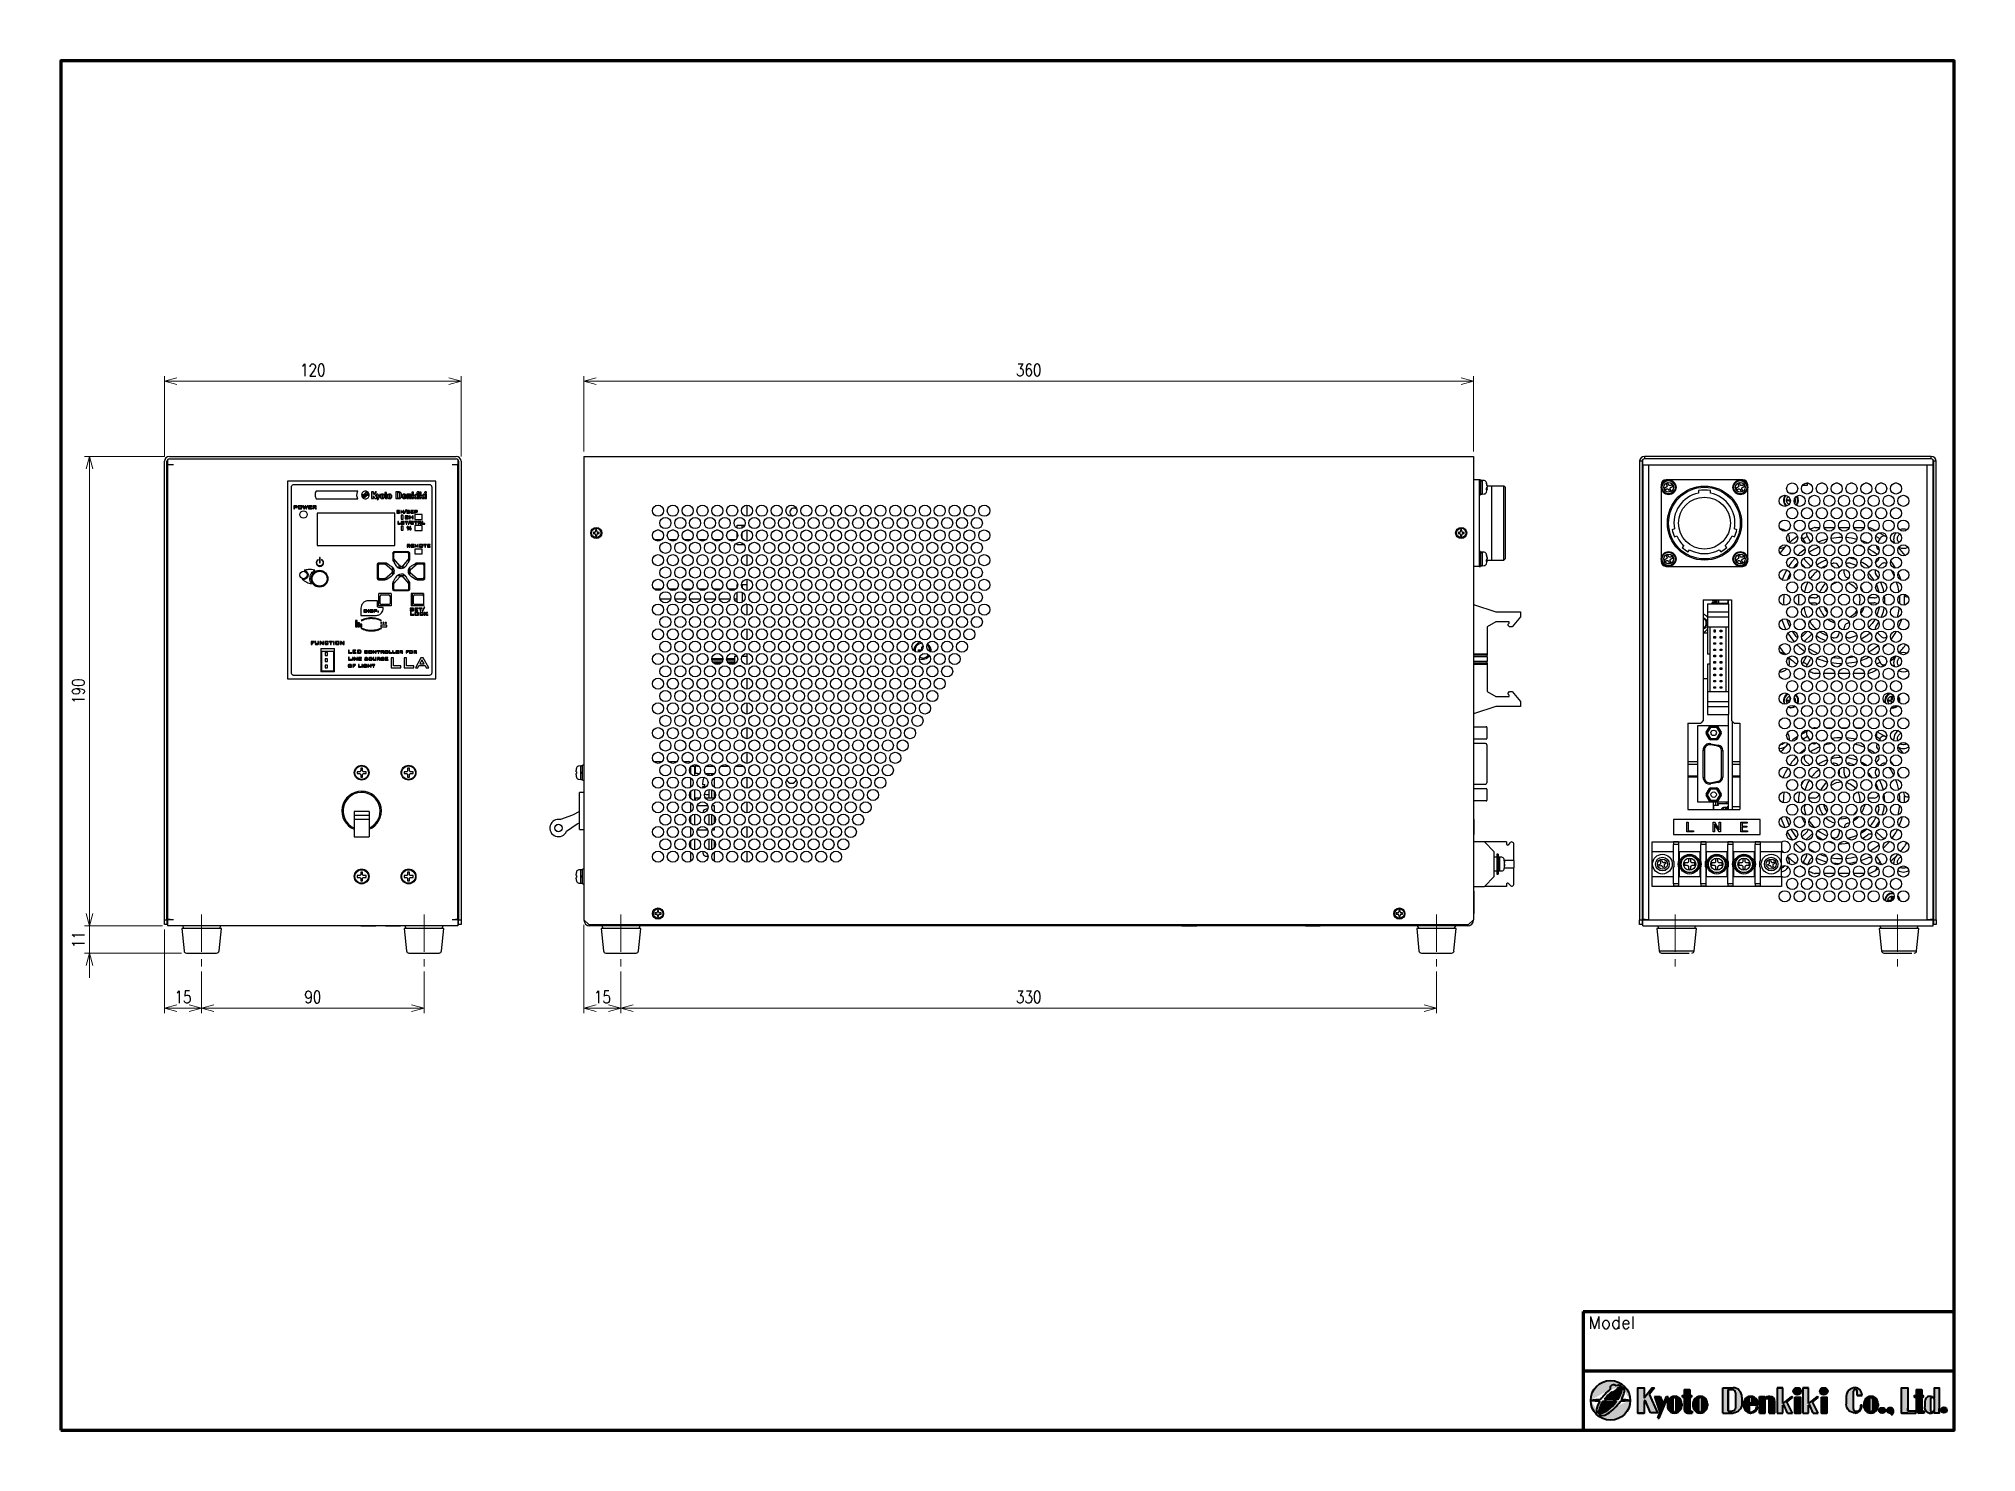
# Paper-space layout 'A3_1_2' of a CAD drawing. Header units: millimetres. Extents: x 0 to 392, y 0 to 286.
# The model-space entities are those that its viewports show. They can reach past a viewport. Long polylines and large blocks are cut down to what shows.
import ezdxf

# ---------------------------------------------------------------- set-up
doc = ezdxf.new("R2010")
doc.units = ezdxf.units.MM
doc.linetypes.add('CENTER', pattern=[2, 1.25, -0.25, 0.25, -0.25])
doc.layers.get('0').update_dxf_attribs({"lineweight": 9})
doc.layers.get('Defpoints').update_dxf_attribs({"lineweight": 9})
for name, color, linetype, lineweight in [('2KD_寸法１', 7, 'Continuous', 15), ('2KD_寸法１ @ 2', 7, 'Continuous', 15), ('AUX', 7, 'Continuous', 40), ('PINOFF', 6, 'Continuous', 9)]:
    doc.layers.add(name, color=color, linetype=linetype, lineweight=lineweight)
doc.layers.get('PINOFF').freeze()
doc.styles.get("Standard").update_dxf_attribs({"font": 'simplex.shx', "width": 0.8, "bigfont": 'extfont.shx'})
doc.dimstyles.new('KD-STD', dxfattribs={"dimscale": 0, "dimtxt": 2.5, "dimasz": 2.5, "dimexe": 1, "dimexo": 1, "dimgap": 1, "dimtad": 1, "dimdsep": 46, "dimtxsty": 'Standard', "dimblk": 'OPEN30', "dimcen": 0, "dimadec": 0, "dimazin": 0, "dimtfac": 1, "dimtmove": 0, "dimatfit": 3, "dimldrblk": 'OPEN30', "dimfxl": 1, "dimtfill": 1, "dimtolj": 1, "dimtzin": 0, "dimlwd": 15, "dimlwe": 15, "dimarcsym": 0})

psp = doc.layouts.new('A3_1_2')

msp = doc.modelspace()

# ---------------------------------------------------------------- texts
at = {"layer": 'AUX', "lineweight": 20}
msp.add_text('Model', height=5, dxfattribs=at).set_placement((626, 49))

# ---------------------------------------------------------------- blocks, each defined once
blk = doc.blocks.new('A$C58A435ED')
h = blk.add_hatch(color=256)
edge = h.paths.add_edge_path()
edge.add_ellipse((3.77, 4.2), major_axis=(2.36, 2.72), ratio=0.381944, start_angle=36.9142, end_angle=132.4984, ccw=False)
edge.add_arc((4.65, 6.4), 0.75, 47.7163, 192.9195, ccw=False)
edge.add_ellipse((3.77, 4.2), major_axis=(2.36, 2.72), ratio=0.381944, start_angle=355.1193, end_angle=374.4019, ccw=False)
edge.add_ellipse((4.23, 3.8), major_axis=(2.36, 2.72), ratio=0.381944, start_angle=320.8704, end_angle=364.8807, ccw=False)
edge.add_arc((4, -35.9), 40.1, 84.2752, 86.8987, ccw=False)
edge.add_arc((4, 4), 4, 0, 180)
edge.add_arc((4, -35.9), 40.1, 92.8389, 95.7248, ccw=False)
h = blk.add_hatch(color=256)
edge = h.paths.add_edge_path()
edge.add_arc((4, 4), 4, 180, 360)
edge.add_arc((4, 43.9), 40.1, 272.8389, 275.7248, ccw=False)
edge.add_ellipse((4.23, 3.8), major_axis=(2.36, 2.72), ratio=0.381944, start_angle=175.1193, end_angle=312.4984, ccw=False)
edge.add_ellipse((3.77, 4.2), major_axis=(2.36, 2.72), ratio=0.381944, start_angle=140.8704, end_angle=184.8807, ccw=False)
edge.add_arc((4, 43.9), 40.1, 264.2752, 266.8987, ccw=False)
h = blk.add_hatch(color=256)
edge = h.paths.add_edge_path(flags=17)
edge.add_ellipse((3.77, 4.2), major_axis=(2.36, 2.72), ratio=0.381944, start_angle=310.1847, end_angle=355.1193)
edge.add_ellipse((4.23, 3.8), major_axis=(2.36, 2.72), ratio=0.381944, start_angle=364.8807, end_angle=376.9173)
edge.add_arc((4.65, 6.44), 0.783, -118.932, 3.6503, ccw=False)
edge.add_ellipse((4.23, 3.8), major_axis=(2.36, 2.72), ratio=0.381944, start_angle=39.809, end_angle=116.5044)
edge.add_arc((4, -35.9), 40.1, 87.8758, 91.7647, ccw=False)
h = blk.add_hatch(color=256)
edge = h.paths.add_edge_path(flags=17)
edge.add_ellipse((4.23, 3.8), major_axis=(2.36, 2.72), ratio=0.381944, start_angle=130.1847, end_angle=175.1193)
edge.add_ellipse((3.77, 4.2), major_axis=(2.36, 2.72), ratio=0.381944, start_angle=184.8807, end_angle=296.5044)
edge.add_arc((4, 43.9), 40.1, 267.8758, 271.7647, ccw=False)
blk.add_circle((4, 4), 4)
for centre, radius, start, end in [((4, -35.9), 40.1, 92.8389, 95.7248), ((4, 43.9), 40.1, 264.2752, 266.8987), ((4, -35.9), 40.1, 87.8758, 91.7647), ((4.65, 6.4), 0.75, 46.1932, 192.9195), ((4.65, 6.44), 0.783, 241.068, 3.6503), ((4, 43.9), 40.1, 272.8389, 275.7248), ((4, -35.9), 40.1, 84.2752, 86.8987), ((4, 43.9), 40.1, 267.8758, 271.7647)]:
    blk.add_arc(centre, radius, start, end)
for centre, start_param, end_param in [((3.77, 4.2), 1.10042, 1.907443), ((4.23, 3.8), 1.14108, 1.759009), ((3.77, 4.2), 5.024443, 6.875096), ((4.23, 3.8), 5.15133, 6.96942), ((3.77, 4.2), 2.009737, 4.900602), ((4.23, 3.8), 1.88285, 5.049036)]:
    blk.add_ellipse(centre, major_axis=(2.36, 2.72), ratio=0.381944, start_param=start_param, end_param=end_param)
blk = doc.blocks.new('A$C7F8063EA')
for points in [[(2.4, 4.83), (3.41, 6.17), (2.92, 6.17), (1.29, 4.05), (1.29, 6.17), (0, 6.17), (0, 1.05), (1.29, 1.05), (1.29, 3.36), (1.53, 3.67), (2.59, 1.06), (4.06, 1.06)], [(4.51, 1.13), (4.06, 0), (4.38, 0), (6.17, 4.41), (5.84, 4.41), (5.18, 2.79), (4.54, 4.41), (3.4, 4.41)], [(28.23, 6.17), (28.23, 1.05), (29.37, 1.05), (29.37, 2.64), (29.54, 2.79), (30.34, 1.05), (31.32, 1.05), (30.2, 3.32), (31.31, 4.23), (31.15, 4.41), (29.37, 3), (29.37, 6.17)], [(31.8, 4.23), (31.8, 1.05), (32.94, 1.05), (32.94, 4.23)], [(33.42, 6.17), (33.42, 1.05), (34.55, 1.05), (34.55, 2.64), (34.73, 2.79), (35.52, 1.05), (36.5, 1.05), (35.38, 3.32), (36.49, 4.23), (36.33, 4.41), (34.55, 3), (34.55, 6.17)], [(37.16, 4.23), (37.16, 1.05), (38.3, 1.05), (38.3, 4.23)], [(53.38, 6.17), (53.38, 1.05), (54.68, 1.05), (56.3, 1.05), (56.3, 1.41), (54.68, 1.41), (54.68, 6.17)]]:
    blk.add_hatch(color=256).paths.add_polyline_path(points)
h = blk.add_hatch(color=256)
h.paths.add_polyline_path([(6, 2.5, 0.993056), (8.92, 2.5), (8.92, 2.93, 1.006911), (6, 2.95)])
h.paths.add_polyline_path([(7.13, 3.91, -1.045169), (7.78, 3.88), (7.78, 1.59, -1.045169), (7.13, 1.56)], flags=16)
h = blk.add_hatch(color=256)
edge = h.paths.add_edge_path()
edge.add_line((9.41, 4.23), (9.41, 1.76))
edge.add_ellipse((10.05, 1.76), major_axis=(0, 0.709), ratio=0.902288, start_angle=90, end_angle=180)
edge.add_line((10.05, 1.05), (11.03, 1.05))
edge.add_line((11.03, 1.05), (11.03, 1.41))
edge.add_ellipse((11.03, 1.94), major_axis=(0, -0.528), ratio=0.918034, start_angle=270, end_angle=360, ccw=False)
edge.add_line((10.54, 1.94), (10.54, 4.23))
edge.add_line((10.54, 4.23), (10.87, 4.23))
edge.add_line((10.87, 4.23), (10.87, 4.59))
edge.add_line((10.87, 4.59), (10.54, 4.59))
edge.add_line((10.54, 4.59), (10.54, 5.81))
edge.add_line((10.54, 5.81), (9.41, 5.81))
edge.add_line((9.41, 5.81), (9.41, 4.59))
edge.add_line((9.41, 4.59), (9.09, 4.59))
edge.add_line((9.09, 4.59), (9.09, 4.23))
edge.add_line((9.09, 4.23), (9.41, 4.23))
h = blk.add_hatch(color=256)
h.paths.add_polyline_path([(12.66, 4.41), (12.64, 4.41, 0.412198), (11.19, 2.95), (11.19, 2.5, 0.993056), (14.11, 2.5), (14.11, 2.93, 0.416232)])
h.paths.add_polyline_path([(12.32, 3.91, -1.045169), (12.97, 3.88), (12.97, 1.59, -1.045169), (12.32, 1.56)], flags=16)
h = blk.add_hatch(color=256)
edge = h.paths.add_edge_path()
edge.add_line((17.2, 1.05), (19.3, 1.05))
edge.add_ellipse((19.3, 2.97), major_axis=(0, -1.92), ratio=0.930559, start_angle=0, end_angle=90)
edge.add_line((21.09, 2.97), (21.09, 4.25))
edge.add_ellipse((19.3, 4.25), major_axis=(0, 1.92), ratio=0.930559, start_angle=270, end_angle=360)
edge.add_line((19.3, 6.17), (17.2, 6.17))
edge.add_line((17.2, 6.17), (17.2, 1.05))
edge = h.paths.add_edge_path(flags=16)
edge.add_line((18.33, 5.81), (19.14, 5.81))
edge.add_ellipse((19.14, 5.11), major_axis=(0, 0.7), ratio=0.929746, start_angle=270, end_angle=359.8389, ccw=False)
edge.add_line((19.79, 5.11), (19.79, 2.11))
edge.add_ellipse((19.14, 2.11), major_axis=(0, -0.7), ratio=0.929746, start_angle=0.1611, end_angle=90, ccw=False)
edge.add_line((19.14, 1.41), (18.33, 1.41))
edge.add_line((18.33, 1.41), (18.33, 5.81))
h = blk.add_hatch(color=256)
edge = h.paths.add_edge_path()
edge.add_line((22.88, 4.41), (22.86, 4.41))
edge.add_arc((22.87, 2.95), 1.46, 90.3946, 180)
edge.add_line((21.41, 2.95), (21.41, 2.51))
edge.add_arc((22.87, 2.51), 1.46, 180.2595, 269.3397)
edge.add_line((22.85, 1.05), (22.89, 1.05))
edge.add_arc((22.87, 2.51), 1.46, 270.6603, 354.2194)
edge.add_line((24.33, 2.37), (24.08, 2.37))
edge.add_ellipse((22.88, 2.37), major_axis=(-1.2, 0), ratio=0.941657, start_angle=90.1774, end_angle=180, ccw=False)
edge.add_arc((22.86, 1.56), 0.325, 180, 276.5641, ccw=False)
edge.add_line((22.54, 1.56), (22.54, 2.73))
edge.add_line((22.54, 2.73), (24.33, 2.73))
edge.add_line((24.33, 2.73), (24.33, 2.93))
edge.add_arc((22.87, 2.95), 1.46, 359.2107, 449.6054)
h.paths.add_polyline_path([(22.54, 3.09), (22.54, 3.91, -1.045169), (23.19, 3.88), (23.19, 3.09)], flags=16)
h = blk.add_hatch(color=256)
edge = h.paths.add_edge_path()
edge.add_line((24.67, 4.41), (24.67, 1.05))
edge.add_line((24.67, 1.05), (25.79, 1.05))
edge.add_line((25.79, 1.05), (25.79, 3.72))
edge.add_ellipse((26.22, 3.72), major_axis=(0.377, 0.217), ratio=0.907884, start_angle=60.0645, end_angle=150.0645, ccw=False)
edge.add_ellipse((26.22, 3.72), major_axis=(0, 0.404), ratio=0.965673, start_angle=270, end_angle=360, ccw=False)
edge.add_line((26.61, 3.72), (26.61, 1.05))
edge.add_line((26.61, 1.05), (27.74, 1.05))
edge.add_line((27.74, 1.05), (27.74, 3.36))
edge.add_ellipse((26.77, 3.36), major_axis=(0, 1.05), ratio=0.925613, start_angle=270, end_angle=360)
edge.add_ellipse((26.77, 4.02), major_axis=(-0.975, 0), ratio=0.402759, start_angle=270, end_angle=360)
edge.add_line((25.79, 4.02), (25.79, 4.23))
edge.add_line((25.79, 4.23), (25.63, 4.41))
edge.add_line((25.63, 4.41), (24.67, 4.41))
h = blk.add_hatch(color=256)
edge = h.paths.add_edge_path()
edge.add_ellipse((32.28, 5.46), major_axis=(-0.803, 0), ratio=0.880683, start_angle=0, end_angle=360)
h = blk.add_hatch(color=256)
edge = h.paths.add_edge_path()
edge.add_ellipse((37.64, 5.46), major_axis=(-0.803, 0), ratio=0.880683, start_angle=0, end_angle=360)
h = blk.add_hatch(color=256)
edge = h.paths.add_edge_path()
edge.add_arc((44.03, 5.39), 0.402, 0, 180, ccw=False)
edge.add_line((44.43, 5.39), (44.43, 4.59))
edge.add_line((44.43, 4.59), (45.4, 4.59))
edge.add_ellipse((44.03, 4.59), major_axis=(0, 1.59), ratio=0.861671, start_angle=270, end_angle=360)
edge.add_ellipse((44.03, 4.4), major_axis=(-1.84, 0), ratio=0.958258, start_angle=270, end_angle=360)
edge.add_line((42.19, 4.4), (42.19, 2.82))
edge.add_ellipse((44.03, 2.82), major_axis=(-1.84, 0), ratio=0.958258, start_angle=0, end_angle=90)
edge.add_ellipse((44.03, 2.64), major_axis=(0, -1.59), ratio=0.859541, start_angle=0, end_angle=90)
edge.add_line((45.4, 2.64), (45.08, 2.64))
edge.add_line((45.08, 2.64), (45.08, 2.1))
edge.add_ellipse((44.45, 2.1), major_axis=(0, -0.689), ratio=0.905354, start_angle=0, end_angle=90, ccw=False)
edge.add_line((44.45, 1.41), (44.13, 1.41))
edge.add_ellipse((44.13, 1.93), major_axis=(0, 0.516), ratio=0.975773, start_angle=90, end_angle=180, ccw=False)
edge.add_line((43.63, 1.93), (43.63, 5.39))
h = blk.add_hatch(color=256)
h.paths.add_polyline_path([(45.75, 2.5, 0.409357), (47.19, 1.05), (47.22, 1.05, 0.409404), (48.66, 2.5), (48.66, 2.93, 1.006911), (45.75, 2.95)])
h.paths.add_polyline_path([(46.88, 3.91, -1), (47.53, 3.91), (47.53, 1.56, -1), (46.88, 1.56)], flags=16)
h = blk.add_hatch(color=256)
edge = h.paths.add_edge_path()
edge.add_line((56.02, 4.23), (56.34, 4.23))
edge.add_line((56.34, 4.23), (56.34, 1.76))
edge.add_ellipse((56.98, 1.76), major_axis=(0, 0.709), ratio=0.902288, start_angle=90, end_angle=180)
edge.add_line((56.98, 1.05), (57.95, 1.05))
edge.add_line((57.95, 1.05), (57.95, 1.41))
edge.add_ellipse((57.95, 1.94), major_axis=(0, -0.528), ratio=0.918034, start_angle=270, end_angle=360, ccw=False)
edge.add_line((57.47, 1.94), (57.47, 4.23))
edge.add_line((57.47, 4.23), (57.79, 4.23))
edge.add_line((57.79, 4.23), (57.79, 4.59))
edge.add_line((57.79, 4.59), (57.47, 4.59))
edge.add_line((57.47, 4.59), (57.47, 5.81))
edge.add_line((57.47, 5.81), (56.34, 5.81))
edge.add_line((56.34, 5.81), (56.34, 4.59))
edge.add_line((56.34, 4.59), (56.02, 4.59))
edge.add_line((56.02, 4.59), (56.02, 4.23))
h = blk.add_hatch(color=256)
edge = h.paths.add_edge_path()
edge.add_line((61.01, 6.17), (60.04, 6.17))
edge.add_line((60.04, 6.17), (60.04, 3.97))
edge.add_ellipse((59.37, 3.15), major_axis=(0, -1.25), ratio=0.700546, start_angle=140.5626, end_angle=180)
edge.add_line((59.37, 4.41), (58.96, 4.41))
edge.add_ellipse((58.96, 3.15), major_axis=(0, -1.25), ratio=0.700546, start_angle=180, end_angle=270)
edge.add_line((58.08, 3.15), (58.08, 2.3))
edge.add_ellipse((58.96, 2.3), major_axis=(0, 1.25), ratio=0.700546, start_angle=90, end_angle=180)
edge.add_line((58.96, 1.05), (59.37, 1.05))
edge.add_ellipse((59.37, 2.3), major_axis=(0, 1.25), ratio=0.700546, start_angle=180, end_angle=219.4374)
edge.add_line((60.04, 1.49), (60.04, 1.05))
edge.add_line((60.04, 1.05), (61.01, 1.05))
edge.add_line((61.01, 1.05), (61.01, 6.17))
h.paths.add_polyline_path([(60.04, 1.74, -1), (59.22, 1.74), (59.22, 3.76, -1), (60.04, 3.76)], flags=16)
h = blk.add_hatch(color=256)
edge = h.paths.add_edge_path()
edge.add_ellipse((49.48, 1.58), major_axis=(-0.65, 0), ratio=0.820872, start_angle=0, end_angle=360)
h = blk.add_hatch(color=256)
edge = h.paths.add_edge_path()
edge.add_ellipse((51.1, 1.58), major_axis=(-0.65, 0), ratio=0.820872, start_angle=178.569, end_angle=477.5428)
edge.add_ellipse((51.26, 1.1), major_axis=(0, -0.409), ratio=0.251102, start_angle=0, end_angle=84.6433, ccw=False)
edge.add_ellipse((51.26, 1.41), major_axis=(0, -0.72), ratio=0.731271, start_angle=0, end_angle=90)
edge.add_ellipse((51.7, 1.41), major_axis=(0, 0.202), ratio=0.432391, start_angle=270, end_angle=339.5604)
edge.add_ellipse((51.7, 1.41), major_axis=(0, 0.202), ratio=0.432391, start_angle=339.5604, end_angle=340.2548, ccw=False)
h = blk.add_hatch(color=256)
edge = h.paths.add_edge_path()
edge.add_ellipse((61.97, 1.65), major_axis=(-0.582, 0), ratio=0.959913, start_angle=0, end_angle=360)
for p, q in [((0, 6.17), (1.29, 6.17)), ((2.92, 6.17), (1.29, 4.05)), ((3.41, 6.17), (2.4, 4.83)), ((4.06, 1.06), (2.4, 4.83)), ((2.92, 6.17), (3.41, 6.17)), ((3.4, 4.41), (4.51, 1.13)), ((3.4, 4.41), (4.54, 4.41)), ((3.4, 4.41), (4.54, 4.41)), ((4.38, 0), (6.17, 4.41)), ((4.54, 4.41), (5.19, 2.78)), ((5.18, 2.79), (5.84, 4.41)), ((5.84, 4.41), (6.17, 4.41)), ((9.09, 4.59), (9.09, 4.23)), ((9.09, 4.59), (9.09, 4.23)), ((9.09, 4.23), (9.41, 4.23)), ((9.09, 4.23), (9.41, 4.23)), ((9.41, 5.81), (10.54, 5.81)), ((9.41, 5.81), (9.41, 4.59)), ((9.41, 4.23), (9.41, 1.76)), ((10.54, 5.81), (10.54, 4.59)), ((10.54, 4.23), (10.87, 4.23)), ((10.54, 4.23), (10.87, 4.23)), ((10.54, 4.23), (10.54, 1.94)), ((12.64, 4.41), (12.66, 4.41)), ((17.2, 6.17), (19.3, 6.17)), ((17.2, 1.05), (17.2, 6.17)), ((17.2, 1.05), (17.2, 6.17)), ((17.2, 6.17), (19.3, 6.17)), ((18.33, 5.81), (18.33, 1.41)), ((18.33, 1.41), (18.33, 5.81)), ((18.33, 5.81), (19.14, 5.81)), ((19.79, 5.11), (19.79, 2.11)), ((21.09, 4.25), (21.09, 2.97)), ((22.86, 4.41), (22.88, 4.41)), ((24.67, 4.41), (25.63, 4.41)), ((24.67, 1.05), (24.67, 4.41)), ((24.67, 4.41), (25.63, 4.41)), ((24.67, 4.41), (25.63, 4.41)), ((24.67, 1.05), (24.67, 4.41)), ((24.67, 4.41), (25.63, 4.41)), ((25.79, 4.23), (25.63, 4.41)), ((25.79, 4.23), (25.63, 4.41)), ((25.79, 4.02), (25.79, 4.23)), ((25.79, 4.02), (25.79, 4.23)), ((25.79, 4.23), (25.79, 4.02)), ((28.23, 6.17), (29.37, 6.17)), ((28.23, 6.17), (28.23, 1.05)), ((29.37, 6.17), (28.23, 6.17)), ((29.37, 3), (29.37, 6.17)), ((31.15, 4.41), (29.37, 3)), ((31.31, 4.23), (30.2, 3.32)), ((31.15, 4.41), (31.31, 4.23)), ((33.42, 6.17), (34.55, 6.17)), ((33.42, 6.17), (33.42, 1.05)), ((34.55, 6.17), (33.42, 6.17)), ((34.55, 3), (34.55, 6.17)), ((36.34, 4.41), (34.55, 3)), ((36.49, 4.23), (35.38, 3.32)), ((36.33, 4.41), (36.49, 4.23)), ((37.46, 6.17), (37.64, 6.17)), ((37.46, 6.15), (37.46, 6.17)), ((37.46, 4.76), (37.46, 4.77)), ((42.19, 4.4), (42.19, 4.41)), ((42.19, 4.4), (42.19, 2.82)), ((43.63, 5.39), (43.63, 1.93)), ((43.63, 5.39), (43.63, 1.93)), ((44.43, 4.59), (44.43, 5.39)), ((44.43, 4.59), (44.43, 5.39)), ((45.4, 4.59), (44.43, 4.59)), ((44.43, 4.59), (45.4, 4.59)), ((53.38, 6.17), (54.68, 6.17)), ((56.02, 4.59), (56.02, 4.23)), ((56.02, 4.59), (56.02, 4.23)), ((56.02, 4.23), (56.34, 4.23)), ((56.02, 4.23), (56.34, 4.23)), ((56.34, 5.81), (57.47, 5.81)), ((56.34, 5.81), (56.34, 4.59)), ((56.34, 4.23), (56.34, 1.76)), ((57.47, 5.81), (57.47, 4.59)), ((57.47, 4.23), (57.79, 4.23)), ((57.47, 4.23), (57.79, 4.23)), ((57.47, 4.23), (57.47, 1.94)), ((59.37, 4.41), (58.96, 4.41)), ((60.04, 6.17), (61.01, 6.17)), ((60.04, 6.17), (61.01, 6.17)), ((0, 1.05), (1.29, 1.05)), ((1.53, 3.67), (1.29, 3.36)), ((2.59, 1.06), (1.53, 3.67)), ((4.06, 1.06), (2.59, 1.06)), ((4.06, 0), (4.51, 1.13)), ((4.06, 0), (4.38, 0)), ((6, 2.95), (6, 2.52)), ((8.92, 2.93), (8.92, 2.5)), ((10.05, 1.05), (11.03, 1.05)), ((11.03, 1.05), (10.05, 1.05)), ((11.03, 1.41), (11.03, 1.05)), ((11.03, 1.41), (11.03, 1.05)), ((11.03, 1.05), (11.03, 1.05)), ((11.19, 2.95), (11.19, 2.52)), ((12.66, 1.05), (12.66, 1.05)), ((14.11, 2.93), (14.11, 2.5)), ((17.2, 1.05), (19.3, 1.05)), ((17.2, 1.05), (19.3, 1.05)), ((18.33, 1.41), (19.14, 1.41)), ((21.41, 2.95), (21.41, 2.52)), ((22.54, 3.09), (23.19, 3.09)), ((22.54, 2.73), (24.33, 2.73)), ((22.85, 1.05), (22.89, 1.05)), ((22.88, 1.05), (22.88, 1.05)), ((24.08, 2.37), (24.33, 2.37)), ((24.33, 2.93), (24.33, 2.73)), ((24.67, 1.05), (25.79, 1.05)), ((24.67, 1.05), (25.79, 1.05)), ((25.79, 1.05), (25.79, 3.72)), ((25.79, 1.05), (25.79, 3.72)), ((26.61, 1.05), (26.61, 3.72)), ((26.61, 1.05), (26.61, 3.72)), ((26.61, 1.05), (27.74, 1.05)), ((26.61, 1.05), (27.74, 1.05)), ((27.74, 1.05), (27.74, 3.36)), ((27.74, 1.05), (27.74, 3.36)), ((28.23, 1.05), (29.37, 1.05)), ((28.23, 1.05), (29.37, 1.05)), ((29.54, 2.79), (29.37, 2.64)), ((29.37, 1.05), (29.37, 2.64)), ((30.34, 1.05), (29.54, 2.79)), ((31.32, 1.05), (30.2, 3.32)), ((30.34, 1.05), (31.32, 1.05)), ((31.8, 1.05), (32.94, 1.05)), ((33.42, 1.05), (34.55, 1.05)), ((33.42, 1.05), (34.55, 1.05)), ((34.73, 2.79), (34.55, 2.64)), ((34.55, 1.05), (34.55, 2.64)), ((35.52, 1.05), (34.73, 2.79)), ((36.5, 1.05), (35.38, 3.32)), ((35.52, 1.05), (36.5, 1.05)), ((37.16, 1.05), (38.3, 1.05)), ((44.13, 1.41), (44.45, 1.41)), ((44.13, 1.41), (44.45, 1.41)), ((45.4, 2.64), (45.08, 2.64)), ((45.08, 2.64), (45.08, 2.1)), ((45.4, 2.64), (45.08, 2.64)), ((45.08, 2.64), (45.08, 2.1)), ((45.75, 2.95), (45.75, 2.52)), ((47.19, 1.05), (47.22, 1.05)), ((48.66, 2.93), (48.66, 2.5)), ((51.75, 1.57), (51.75, 1.57)), ((53.38, 1.05), (56.3, 1.05)), ((54.68, 1.41), (54.68, 2.01)), ((57.95, 1.05), (56.98, 1.05)), ((57.95, 1.41), (57.95, 1.05)), ((57.95, 1.41), (57.95, 1.05)), ((57.95, 1.05), (57.95, 1.41)), ((58.08, 3.15), (58.08, 2.38)), ((58.08, 3.15), (58.08, 2.3)), ((58.96, 1.05), (59.37, 1.05)), ((59.22, 3.76), (59.22, 1.74)), ((59.22, 3.76), (59.22, 1.74)), ((61.01, 1.05), (61.01, 1.97)), ((61.01, 1.05), (61.01, 1.97)), ((61.97, 2.22), (61.97, 2.21)), ((61.97, 1.1), (61.97, 1.09)), ((62.55, 1.66), (62.56, 1.66))]:
    blk.add_line(p, q)
for points in [[(1.29, 3.36), (1.29, 1.05), (0, 1.05), (0, 6.17), (1.29, 6.17), (1.29, 4.05)], [(7.78, 1.53), (7.78, 3.93)], [(9.09, 4.23), (9.09, 4.59), (9.41, 4.59)], [(9.09, 4.23), (9.09, 4.59), (9.41, 4.59)], [(10.54, 4.59), (10.87, 4.59), (10.87, 4.23)], [(10.54, 4.59), (10.87, 4.59), (10.87, 4.23)], [(12.97, 1.53), (12.97, 3.93)], [(23.19, 3.09), (23.19, 3.93)], [(54.68, 1.05), (53.38, 1.05), (53.38, 6.17), (54.68, 6.17), (54.68, 1.41)], [(56.34, 4.23), (56.02, 4.23), (56.02, 4.59), (56.34, 4.59)], [(56.34, 4.23), (56.02, 4.23), (56.02, 4.59), (56.34, 4.59)], [(57.47, 4.59), (57.79, 4.59), (57.79, 4.23), (57.47, 4.23)], [(57.47, 4.59), (57.79, 4.59), (57.79, 4.23), (57.47, 4.23)], [(60.04, 3.97), (60.04, 6.17), (61.01, 6.17), (61.01, 1.05), (60.04, 1.05), (60.04, 1.49)], [(60.04, 3.97), (60.04, 6.17), (61.01, 6.17), (61.01, 1.05), (60.04, 1.05), (60.04, 1.49)], [(7.13, 3.91), (7.13, 1.56)], [(12.32, 3.91), (12.32, 1.56)], [(22.54, 3.91), (22.54, 3.09)], [(22.54, 2.73), (22.54, 1.56)], [(46.88, 3.91), (46.88, 1.56)], [(47.53, 3.91), (47.53, 1.56)], [(54.68, 1.05), (56.3, 1.05), (56.3, 1.41), (54.68, 1.41)], [(60.04, 1.74), (60.04, 3.76)], [(60.04, 1.74), (60.04, 3.76)]]:
    blk.add_lwpolyline(points)
for points in [[(31.8, 4.23), (32.94, 4.23), (32.94, 1.05), (31.8, 1.05)], [(37.16, 4.23), (38.3, 4.23), (38.3, 1.05), (37.16, 1.05)]]:
    blk.add_lwpolyline(points, close=True)
for centre, radius, start, end in [((7.46, 2.95), 1.46, 359.2107, 180), ((7.46, 3.91), 0.325, 354.9391, 180), ((12.65, 2.95), 1.46, 359.2107, 180), ((12.65, 3.91), 0.325, 354.9391, 180), ((22.87, 2.95), 1.46, 359.2107, 180), ((22.86, 3.91), 0.325, 354.9391, 180), ((44.03, 5.39), 0.402, 0, 180), ((47.2, 2.95), 1.46, 359.2107, 180), ((47.2, 3.91), 0.325, 0, 180), ((59.63, 3.76), 0.411, 0, 180), ((7.46, 2.51), 1.46, 179.5961, 359.6054), ((7.46, 1.56), 0.325, 180, 5.0609), ((12.65, 2.51), 1.46, 179.5961, 359.6054), ((12.65, 1.56), 0.325, 180, 5.0609), ((22.87, 2.51), 1.46, 179.7405, 354.2194), ((22.86, 1.56), 0.325, 180, 273.149), ((47.2, 2.51), 1.46, 179.5961, 359.6054), ((47.2, 1.56), 0.325, 180, 360), ((59.63, 1.74), 0.411, 180, 0)]:
    blk.add_arc(centre, radius, start, end)
for centre, major_axis, ratio, start_param, end_param in [((19.14, 5.11), (0, 0.7), 0.929746, 4.712389, 6.280162), ((19.3, 4.25), (0, 1.92), 0.930559, 4.712389, 6.283185), ((26.77, 4.02), (-0.975, 0), 0.402759, 4.712389, 6.283185), ((26.22, 3.72), (0, 0.404), 0.965673, 4.712389, 6.283185), ((26.77, 3.36), (0, 1.05), 0.925613, 4.712389, 6.283185), ((44.03, 4.4), (-1.84, 0), 0.958258, 4.712389, 6.283185), ((44.03, 4.59), (0, 1.59), 0.861671, 4.712389, 6.283185), ((58.96, 3.15), (0, -1.25), 0.700546, 3.141592, 4.712389), ((10.05, 1.76), (0, 0.709), 0.902288, 1.570796, 3.141593), ((11.03, 1.94), (0, -0.528), 0.918034, 4.712389, 6.283185), ((22.88, 2.37), (-1.2, 0), 0.941657, 1.573713, 3.141593), ((44.13, 1.93), (0, 0.516), 0.975773, 1.570796, 3.141593), ((44.03, 2.64), (0, -1.59), 0.859541, 0, 1.570796), ((44.45, 2.1), (0, -0.689), 0.905354, 0, 1.570796), ((51.1, 1.58), (-0.65, 0), 0.820872, 3.11117, 8.258473), ((51.26, 1.41), (0, -0.72), 0.731271, 0, 1.570796), ((51.26, 1.1), (0, -0.409), 0.251102, 0, 1.547256), ((51.7, 1.41), (0, 0.202), 0.432391, 4.712389, 5.59034), ((56.98, 1.76), (0, 0.709), 0.902288, 1.570796, 3.141593), ((57.95, 1.94), (0, -0.528), 0.918034, 4.712389, 6.283185), ((59.37, 2.3), (0, 1.25), 0.700546, 3.141592, 4.006894)]:
    blk.add_ellipse(centre, major_axis=major_axis, ratio=ratio, start_param=start_param, end_param=end_param)
at = {"extrusion": (0, 0, -1)}
for centre, major_axis, ratio, start_param, end_param in [((26.22, 3.72), (0.377, 0.217), 0.907884, 3.706835, 5.194113), ((59.37, 3.15), (0, -1.25), 0.700546, 3.141592, 4.006894), ((19.14, 2.11), (0, -0.7), 0.929746, 4.712389, 6.280162), ((19.3, 2.97), (0, -1.92), 0.930559, 4.712389, 6.283185), ((44.03, 2.82), (-1.84, 0), 0.958258, 4.712389, 6.283185), ((58.96, 2.3), (0, 1.25), 0.700546, 3.141592, 4.712389)]:
    blk.add_ellipse(centre, major_axis=major_axis, ratio=ratio, start_param=start_param, end_param=end_param, dxfattribs=at)
for centre, major_axis, ratio in [((32.28, 5.46), (-0.803, 0), 0.880683), ((37.64, 5.46), (-0.803, 0), 0.880683), ((49.48, 1.58), (-0.65, 0), 0.820872), ((61.97, 1.65), (-0.582, 0), 0.959913)]:
    blk.add_ellipse(centre, major_axis=major_axis, ratio=ratio)
blk = doc.blocks.new('_Open30')
at = {"lineweight": -2}
for p, q in [((-1, 0.27), (0, 0)), ((0, 0), (-1, -0.27)), ((0, 0), (-1, 0))]:
    blk.add_line(p, q, dxfattribs=at)
blk = doc.blocks.new('*D28')
at = {"layer": '2KD_寸法１', "color": 0, "lineweight": 15}
for p, q in [((219.58, 404), (219.58, 434.44)), ((224.58, 432.44), (574.58, 432.44)), ((579.58, 404), (579.58, 434.44))]:
    blk.add_line(p, q, dxfattribs=at)
at = {"layer": 'Defpoints', "color": 0}
for p in [(579.58, 432.44), (219.58, 402), (579.58, 402)]:
    blk.add_point(p, dxfattribs=at)
at = {"layer": '2KD_寸法１', "color": 0, "lineweight": 15, "xscale": 5, "yscale": 5, "zscale": 5, "rotation": 180}
blk.add_blockref('_Open30', (219.58, 432.44), dxfattribs=at)
at = {"layer": '2KD_寸法１', "color": 0, "lineweight": 15, "xscale": 5, "yscale": 5, "zscale": 5}
blk.add_blockref('_Open30', (579.58, 432.44), dxfattribs=at)
at = {"layer": '2KD_寸法１', "color": 0, "insert": (399.58, 436.94), "char_height": 5, "attachment_point": 5, "bg_fill": 3, "box_fill_scale": 1.1, "bg_fill_color": 9, "bg_fill_true_color": 13158600, "bg_fill_transparency": 4391154}
blk.add_mtext('\\A1;360', dxfattribs=at)
blk = doc.blocks.new('*D29')
at = {"layer": '2KD_寸法１', "color": 0, "lineweight": 15}
for p, q in [((49.89, 402), (49.89, 434.44)), ((54.89, 432.44), (164.89, 432.44)), ((169.89, 402), (169.89, 434.44))]:
    blk.add_line(p, q, dxfattribs=at)
at = {"layer": 'Defpoints', "color": 0}
for p in [(169.89, 432.44), (49.89, 400), (169.89, 400)]:
    blk.add_point(p, dxfattribs=at)
at = {"layer": '2KD_寸法１', "color": 0, "lineweight": 15, "xscale": 5, "yscale": 5, "zscale": 5, "rotation": 180}
blk.add_blockref('_Open30', (49.89, 432.44), dxfattribs=at)
at = {"layer": '2KD_寸法１', "color": 0, "lineweight": 15, "xscale": 5, "yscale": 5, "zscale": 5}
blk.add_blockref('_Open30', (169.89, 432.44), dxfattribs=at)
at = {"layer": '2KD_寸法１', "color": 0, "insert": (109.89, 436.94), "char_height": 5, "attachment_point": 5, "bg_fill": 3, "box_fill_scale": 1.1, "bg_fill_color": 9, "bg_fill_true_color": 13158600, "bg_fill_transparency": 4391254}
blk.add_mtext('\\A1;120', dxfattribs=at)
blk = doc.blocks.new('*D30')
at = {"layer": '2KD_寸法１', "color": 0, "lineweight": 15}
for p, q in [((49.89, 402), (17.53, 402)), ((19.53, 397), (19.53, 217)), ((49.14, 212), (17.53, 212))]:
    blk.add_line(p, q, dxfattribs=at)
at = {"layer": 'Defpoints', "color": 0}
for p in [(51.89, 402), (19.53, 212), (51.14, 212)]:
    blk.add_point(p, dxfattribs=at)
at = {"layer": '2KD_寸法１', "color": 0, "lineweight": 15, "xscale": 5, "yscale": 5, "zscale": 5}
for p, rotation in [((19.53, 402), 90), ((19.53, 212), 270)]:
    blk.add_blockref('_Open30', p, dxfattribs=dict(at, rotation=rotation))
at = {"layer": '2KD_寸法１', "color": 0, "insert": (15.03, 307), "char_height": 5, "attachment_point": 5, "rotation": 90, "bg_fill": 3, "box_fill_scale": 1.1, "bg_fill_color": 9, "bg_fill_true_color": 13158600, "bg_fill_transparency": 4391066}
blk.add_mtext('\\A1;190', dxfattribs=at)
blk = doc.blocks.new('*D31')
at = {"layer": '2KD_寸法１', "color": 0, "lineweight": 15}
for p, q in [((19.53, 217), (19.53, 222)), ((49.14, 212), (17.53, 212)), ((19.53, 212), (19.53, 201)), ((56.79, 201), (17.53, 201)), ((19.53, 196), (19.53, 191))]:
    blk.add_line(p, q, dxfattribs=at)
at = {"layer": 'Defpoints', "color": 0}
for p in [(51.14, 212), (58.79, 201)]:
    blk.add_point(p, dxfattribs=at)
at = {"layer": '2KD_寸法１', "color": 0, "lineweight": 15, "xscale": 5, "yscale": 5, "zscale": 5}
for p, rotation in [((19.53, 212), 270), ((19.53, 201), 90)]:
    blk.add_blockref('_Open30', p, dxfattribs=dict(at, rotation=rotation))
at = {"layer": '2KD_寸法１', "color": 0, "insert": (15.03, 206.5), "char_height": 5, "attachment_point": 5, "rotation": 90, "bg_fill": 3, "box_fill_scale": 1.1, "bg_fill_color": 9, "bg_fill_true_color": 13158600, "bg_fill_transparency": 4391170}
blk.add_mtext('\\A1;11', dxfattribs=at)
at = {"layer": 'Defpoints', "color": 0}
blk.add_point((19.53, 201), dxfattribs=at)
blk = doc.blocks.new('*D32')
at = {"layer": '2KD_寸法１', "color": 0, "lineweight": 15}
for p, q in [((64.89, 193.59), (64.89, 176.7)), ((154.89, 193.59), (154.89, 176.7)), ((69.89, 178.7), (149.89, 178.7))]:
    blk.add_line(p, q, dxfattribs=at)
at = {"layer": 'Defpoints', "color": 0}
for p in [(64.89, 195.59), (154.89, 195.59), (154.89, 178.7)]:
    blk.add_point(p, dxfattribs=at)
at = {"layer": '2KD_寸法１', "color": 0, "lineweight": 15, "xscale": 5, "yscale": 5, "zscale": 5, "rotation": 180}
blk.add_blockref('_Open30', (64.89, 178.7), dxfattribs=at)
at = {"layer": '2KD_寸法１', "color": 0, "lineweight": 15, "xscale": 5, "yscale": 5, "zscale": 5}
blk.add_blockref('_Open30', (154.89, 178.7), dxfattribs=at)
at = {"layer": '2KD_寸法１', "color": 0, "insert": (109.89, 183.2), "char_height": 5, "attachment_point": 5, "bg_fill": 3, "box_fill_scale": 1.1, "bg_fill_color": 9, "bg_fill_true_color": 13158600, "bg_fill_transparency": 4391434}
blk.add_mtext('\\A1;90', dxfattribs=at)
blk = doc.blocks.new('*D33')
at = {"layer": '2KD_寸法１', "color": 0, "lineweight": 15}
for p, q in [((234.58, 193.59), (234.58, 176.7)), ((564.58, 193.59), (564.58, 176.7)), ((239.58, 178.7), (559.58, 178.7))]:
    blk.add_line(p, q, dxfattribs=at)
at = {"layer": 'Defpoints', "color": 0}
for p in [(234.58, 195.59), (564.58, 195.59), (564.58, 178.7)]:
    blk.add_point(p, dxfattribs=at)
at = {"layer": '2KD_寸法１', "color": 0, "lineweight": 15, "xscale": 5, "yscale": 5, "zscale": 5, "rotation": 180}
blk.add_blockref('_Open30', (234.58, 178.7), dxfattribs=at)
at = {"layer": '2KD_寸法１', "color": 0, "lineweight": 15, "xscale": 5, "yscale": 5, "zscale": 5}
blk.add_blockref('_Open30', (564.58, 178.7), dxfattribs=at)
at = {"layer": '2KD_寸法１', "color": 0, "insert": (399.58, 183.2), "char_height": 5, "attachment_point": 5, "bg_fill": 3, "box_fill_scale": 1.1, "bg_fill_color": 9, "bg_fill_true_color": 13158600, "bg_fill_transparency": 4391698}
blk.add_mtext('\\A1;330', dxfattribs=at)
blk = doc.blocks.new('*D34')
at = {"layer": '2KD_寸法１', "color": 0, "lineweight": 15}
for p, q in [((219.58, 212.4), (219.58, 176.7)), ((234.58, 193.59), (234.58, 176.7)), ((224.58, 178.7), (229.58, 178.7))]:
    blk.add_line(p, q, dxfattribs=at)
at = {"layer": 'Defpoints', "color": 0}
for p in [(219.58, 214.4), (234.58, 195.59)]:
    blk.add_point(p, dxfattribs=at)
at = {"layer": '2KD_寸法１', "color": 0, "lineweight": 15, "xscale": 5, "yscale": 5, "zscale": 5, "rotation": 180}
blk.add_blockref('_Open30', (219.58, 178.7), dxfattribs=at)
at = {"layer": '2KD_寸法１', "color": 0, "lineweight": 15, "xscale": 5, "yscale": 5, "zscale": 5}
blk.add_blockref('_Open30', (234.58, 178.7), dxfattribs=at)
at = {"layer": '2KD_寸法１', "color": 0, "insert": (227.08, 183.2), "char_height": 5, "attachment_point": 5, "bg_fill": 3, "box_fill_scale": 1.1, "bg_fill_color": 9, "bg_fill_true_color": 13158600, "bg_fill_transparency": 4391778}
blk.add_mtext('\\A1;15', dxfattribs=at)
at = {"layer": 'Defpoints', "color": 0}
blk.add_point((234.58, 178.7), dxfattribs=at)
blk = doc.blocks.new('*D35')
at = {"layer": '2KD_寸法１', "color": 0, "lineweight": 15}
for p, q in [((49.89, 210.5), (49.89, 176.7)), ((64.89, 193.59), (64.89, 176.7)), ((54.89, 178.7), (59.89, 178.7))]:
    blk.add_line(p, q, dxfattribs=at)
at = {"layer": 'Defpoints', "color": 0}
for p in [(49.89, 212.5), (64.89, 195.59)]:
    blk.add_point(p, dxfattribs=at)
at = {"layer": '2KD_寸法１', "color": 0, "lineweight": 15, "xscale": 5, "yscale": 5, "zscale": 5, "rotation": 180}
blk.add_blockref('_Open30', (49.89, 178.7), dxfattribs=at)
at = {"layer": '2KD_寸法１', "color": 0, "lineweight": 15, "xscale": 5, "yscale": 5, "zscale": 5}
blk.add_blockref('_Open30', (64.89, 178.7), dxfattribs=at)
at = {"layer": '2KD_寸法１', "color": 0, "insert": (57.39, 183.2), "char_height": 5, "attachment_point": 5, "bg_fill": 3, "box_fill_scale": 1.1, "bg_fill_color": 9, "bg_fill_true_color": 13158600, "bg_fill_transparency": 4391678}
blk.add_mtext('\\A1;15', dxfattribs=at)
at = {"layer": 'Defpoints', "color": 0}
blk.add_point((64.89, 178.7), dxfattribs=at)
blk = doc.blocks.new('A$C54D20959')
at = {"color": 7, "linetype": 'Continuous', "lineweight": 30}
for p, q in [((-58, 0), (58, 0)), ((-60, -187.5), (-60, -2)), ((-59, -187.5), (-59, -2)), ((-58.75, -1.34), (-58.75, -3.4)), ((-56.35, -3.4), (-58.75, -3.4)), ((-58.75, -3.4), (-58.75, -187.25)), ((-58, -1), (58, -1)), ((58.75, -3.4), (56.35, -3.4)), ((58.75, -1.34), (58.75, -3.4)), ((58.75, -187.25), (58.75, -3.4)), ((59, -2), (59, -187.5)), ((60, -2), (60, -187.5)), ((49.75, -10), (-10.25, -10)), ((-10.25, -10), (-10.25, -90)), ((-8.75, -12.5), (-8.75, -87.5)), ((47.25, -11.5), (-7.75, -11.5)), ((18.25, -14.14), (1.33, -14.14)), ((22.01, -14.68), (22.02, -14.68)), ((22.02, -14.68), (22.02, -14.68)), ((22.22, -14.81), (22.22, -14.82)), ((22.22, -14.82), (22.22, -14.82)), ((24.51, -14.35), (23.74, -14.35)), ((23.74, -14.35), (23.74, -17.06)), ((24.51, -15.41), (24.51, -14.35)), ((24.59, -15.41), (24.51, -15.41)), ((25.43, -14.38), (24.59, -15.41)), ((25.1, -15.18), (25.73, -14.41)), ((26.05, -16.99), (25.1, -15.18)), ((25.71, -15.39), (25.71, -15.46)), ((25.71, -15.46), (26.35, -17.04)), ((25.73, -14.41), (25.73, -14.35)), ((26.33, -15.35), (25.75, -15.35)), ((26.73, -16.23), (26.39, -15.39)), ((27.11, -15.41), (26.73, -16.23)), ((27.9, -15.59), (27.9, -16.77)), ((28.32, -16.77), (28.32, -15.59)), ((28.98, -15.33), (28.98, -15.42)), ((29.21, -15.29), (29.02, -15.29)), ((29.02, -15.46), (29.21, -15.46)), ((29.87, -14.57), (29.21, -14.57)), ((29.87, -15.29), (29.87, -14.57)), ((30.1, -15.29), (29.87, -15.29)), ((29.87, -16.26), (29.87, -15.46)), ((29.87, -15.46), (30.1, -15.46)), ((30.14, -15.42), (30.14, -15.33)), ((30.86, -15.59), (30.86, -16.77)), ((31.28, -16.77), (31.28, -15.59)), ((33.64, -14.4), (33.64, -17.05)), ((34.76, -14.4), (33.64, -14.4)), ((34.33, -14.54), (34.33, -16.92)), ((34.54, -14.54), (34.33, -14.54)), ((36.82, -15.55), (36.82, -15.95)), ((37.2, -15.95), (37.2, -15.55)), ((38.72, -15.3), (37.99, -15.3)), ((37.99, -15.3), (37.99, -17.06)), ((38.72, -15.4), (38.72, -15.3)), ((38.77, -15.43), (38.72, -15.4)), ((40.79, -14.46), (40.13, -14.46)), ((40.13, -14.46), (40.13, -17.06)), ((40.79, -15.96), (40.79, -14.46)), ((42.28, -15.34), (42.28, -17.06)), ((42.94, -15.34), (42.28, -15.34)), ((42.94, -17.06), (42.94, -15.34)), ((43.87, -14.45), (43.21, -14.45)), ((43.21, -14.45), (43.21, -17.05)), ((43.87, -15.99), (43.87, -14.45)), ((45.37, -15.33), (45.37, -17.04)), ((46.01, -15.33), (45.37, -15.33)), ((46.01, -17.04), (46.01, -15.33)), ((48.25, -87.5), (48.25, -12.5)), ((49.75, -90), (49.75, -10)), ((-7.73, -19.98), (-7.73, -21.18)), ((-6.65, -19.98), (-7.73, -19.98)), ((-7.73, -21.18), (-7.44, -21.18)), ((-7.44, -20.19), (-7.44, -20.51)), ((-6.77, -20.19), (-7.44, -20.19)), ((-7.44, -20.51), (-6.77, -20.51)), ((-7.44, -21.18), (-7.44, -20.71)), ((-7.44, -20.71), (-6.65, -20.71)), ((-6.64, -20.41), (-6.64, -20.29)), ((-6.37, -20.48), (-6.37, -20.22)), ((-5.98, -20.27), (-5.98, -20.9)), ((-4.73, -20.2), (-5.69, -20.2)), ((-5.69, -20.2), (-5.69, -20.95)), ((-5.69, -20.95), (-4.73, -20.95)), ((-4.75, -19.98), (-5.67, -19.98)), ((-5.67, -21.18), (-4.75, -21.18)), ((-4.73, -20.95), (-4.73, -20.2)), ((-4.44, -20.9), (-4.44, -20.27)), ((-3.8, -19.98), (-4.1, -19.98)), ((-4.1, -19.98), (-3.61, -21.18)), ((-3.48, -20.82), (-3.8, -19.98)), ((-3.61, -21.18), (-3.42, -21.18)), ((-3.15, -19.98), (-3.48, -20.82)), ((-3.42, -21.18), (-3.07, -20.33)), ((-2.95, -19.98), (-3.15, -19.98)), ((-3.07, -20.33), (-2.72, -21.18)), ((-2.61, -20.82), (-2.95, -19.98)), ((-2.72, -21.18), (-2.52, -21.18)), ((-2.31, -19.98), (-2.61, -20.82)), ((-2.52, -21.18), (-2.04, -19.98)), ((-2.04, -19.98), (-2.31, -19.98)), ((-0.43, -19.98), (-1.71, -19.98)), ((-1.71, -19.98), (-1.71, -21.18)), ((-1.71, -21.18), (-0.41, -21.18)), ((-1.42, -20.46), (-1.42, -20.2)), ((-1.42, -20.2), (-0.43, -20.2)), ((-0.84, -20.46), (-1.42, -20.46)), ((-1.42, -20.95), (-1.42, -20.66)), ((-1.42, -20.66), (-0.84, -20.66)), ((-0.41, -20.95), (-1.42, -20.95)), ((-0.84, -20.66), (-0.84, -20.46)), ((-0.43, -20.2), (-0.43, -19.98)), ((-0.41, -21.18), (-0.41, -20.95)), ((0.01, -19.98), (0.01, -21.18)), ((1.08, -19.98), (0.01, -19.98)), ((0.01, -21.18), (0.29, -21.18)), ((0.29, -20.19), (0.29, -20.52)), ((0.96, -20.19), (0.29, -20.19)), ((0.29, -20.52), (0.96, -20.52)), ((0.29, -21.18), (0.29, -20.73)), ((0.29, -20.73), (0.57, -20.73)), ((0.57, -20.73), (1.07, -21.18)), ((1.49, -21.18), (0.92, -20.73)), ((0.92, -20.73), (1.08, -20.73)), ((1.07, -21.18), (1.49, -21.18)), ((1.09, -20.42), (1.09, -20.29)), ((1.33, -17.14), (18.25, -17.14)), ((1.36, -20.5), (1.36, -20.22)), ((33.25, -23), (1.75, -23)), ((1.75, -23), (1.75, -36)), ((20.39, -16.41), (20.39, -16.4)), ((20.39, -16.42), (20.39, -16.41)), ((20.54, -16.6), (20.55, -16.6)), ((20.55, -16.6), (20.56, -16.6)), ((23.74, -17.06), (24.51, -17.06)), ((24.51, -17.06), (24.51, -15.97)), ((24.51, -15.97), (24.6, -15.97)), ((24.6, -15.97), (25.16, -17.02)), ((25.24, -17.07), (26.04, -17.07)), ((26.04, -17.07), (26.05, -16.99)), ((26.35, -17.04), (26.14, -17.5)), ((33.25, -36), (33.25, -23)), ((33.94, -22.16), (33.94, -22.71)), ((34.2, -22.76), (34.2, -22.11)), ((34.2, -22.11), (34.88, -22.11)), ((34.88, -22.76), (34.2, -22.76)), ((34.87, -21.92), (34.21, -21.92)), ((34.21, -22.96), (34.87, -22.96)), ((34.33, -16.92), (34.77, -16.92)), ((34.88, -22.11), (34.88, -22.3)), ((34.88, -22.3), (35.14, -22.26)), ((35.14, -22.59), (34.88, -22.54)), ((34.88, -22.54), (34.88, -22.76)), ((35.14, -22.26), (35.14, -22.16)), ((35.14, -22.71), (35.14, -22.59)), ((35.81, -21.92), (35.56, -21.92)), ((35.56, -21.92), (35.56, -22.96)), ((35.56, -22.96), (35.81, -22.96)), ((35.81, -22.31), (35.81, -21.92)), ((36.61, -22.31), (35.81, -22.31)), ((35.81, -22.52), (36.61, -22.52)), ((35.81, -22.96), (35.81, -22.52)), ((36.86, -21.92), (36.61, -21.92)), ((36.61, -21.92), (36.61, -22.31)), ((36.61, -22.52), (36.61, -22.96)), ((36.61, -22.96), (36.86, -22.96)), ((36.82, -15.95), (37.2, -15.95)), ((36.82, -16.6), (36.82, -16.17)), ((36.82, -16.17), (37.73, -16.17)), ((36.86, -22.96), (36.86, -21.92)), ((37.68, -21.65), (37.04, -23)), ((37.04, -23), (37.25, -23)), ((37.25, -23), (37.89, -21.65)), ((37.89, -21.65), (37.68, -21.65)), ((37.99, -17.06), (38.72, -17.06)), ((38.22, -22.64), (37.99, -22.68)), ((37.99, -22.68), (37.99, -22.71)), ((38.03, -22.16), (38.03, -22.28)), ((38.22, -22.77), (38.22, -22.64)), ((38.98, -22.77), (38.22, -22.77)), ((38.26, -22.32), (38.26, -22.1)), ((38.26, -22.1), (38.98, -22.1)), ((38.94, -22.32), (38.26, -22.32)), ((38.27, -22.96), (38.94, -22.96)), ((38.93, -21.92), (38.31, -21.92)), ((38.31, -22.53), (38.98, -22.53)), ((38.72, -17.06), (38.72, -15.76)), ((38.98, -22.1), (38.98, -22.22)), ((38.98, -22.22), (39.2, -22.17)), ((38.98, -22.53), (38.98, -22.77)), ((39.12, -17.06), (39.85, -17.06)), ((39.2, -22.17), (39.2, -22.14)), ((39.21, -22.71), (39.21, -22.57)), ((40.77, -21.92), (39.65, -21.92)), ((39.65, -21.92), (39.65, -22.96)), ((39.65, -22.96), (40.79, -22.96)), ((39.85, -17.06), (39.85, -15.82)), ((39.91, -22.33), (39.91, -22.1)), ((39.91, -22.1), (40.77, -22.1)), ((40.41, -22.33), (39.91, -22.33)), ((39.91, -22.77), (39.91, -22.51)), ((39.91, -22.51), (40.41, -22.51)), ((40.79, -22.77), (39.91, -22.77)), ((40.13, -17.06), (40.79, -17.06)), ((40.41, -22.51), (40.41, -22.33)), ((40.77, -22.1), (40.77, -21.92)), ((40.84, -15.96), (40.79, -15.96)), ((40.79, -16.31), (40.87, -16.25)), ((40.79, -17.06), (40.79, -16.31)), ((40.79, -22.96), (40.79, -22.77)), ((40.87, -16.25), (41.3, -17.05)), ((41.16, -21.92), (41.16, -22.96)), ((42.1, -21.92), (41.16, -21.92)), ((41.16, -22.96), (41.41, -22.96)), ((44.25, -23.5), (41.25, -23.5)), ((41.25, -23.5), (41.25, -25.5)), ((41.3, -17.05), (42, -17.05)), ((41.99, -22.1), (41.41, -22.1)), ((41.41, -22.1), (41.41, -22.37)), ((41.41, -22.37), (41.99, -22.37)), ((41.41, -22.96), (41.41, -22.55)), ((41.41, -22.55), (42.1, -22.55)), ((41.44, -15.92), (41.44, -15.84)), ((42, -17.05), (41.44, -15.92)), ((42.1, -22.18), (42.08, -22.12)), ((42.08, -22.35), (42.1, -22.29)), ((42.1, -22.29), (42.1, -22.18)), ((42.28, -17.06), (42.94, -17.06)), ((42.34, -22.35), (42.34, -22.12)), ((43.21, -17.05), (43.87, -17.05)), ((43.87, -17.05), (43.87, -16.27)), ((43.87, -16.27), (43.96, -16.27)), ((43.96, -16.27), (44.37, -17.01)), ((44.25, -25.5), (44.25, -23.5)), ((44.51, -15.88), (44.53, -15.81)), ((45.07, -16.98), (44.51, -15.88)), ((45.06, -17.02), (45.07, -16.98)), ((45.37, -17.04), (46.01, -17.04)), ((-58.75, -29.75), (-59, -29.5)), ((34.65, -26.35), (34.4, -26.35)), ((34.4, -26.35), (34.4, -27.4)), ((34.4, -27.4), (35.47, -27.4)), ((34.65, -27.2), (34.65, -26.35)), ((35.47, -27.2), (34.65, -27.2)), ((35.47, -27.4), (35.47, -27.2)), ((35.7, -23.74), (35.7, -25.34)), ((36.63, -23.74), (35.7, -23.74)), ((35.7, -25.34), (36.63, -25.34)), ((35.7, -28.22), (35.7, -29.82)), ((36.63, -28.22), (35.7, -28.22)), ((35.7, -29.82), (36.63, -29.82)), ((35.74, -26.6), (35.74, -27.15)), ((35.99, -27.2), (35.99, -26.55)), ((35.99, -26.55), (36.78, -26.55)), ((36.78, -27.2), (35.99, -27.2)), ((36.76, -26.35), (36.01, -26.35)), ((36.01, -27.4), (36.76, -27.4)), ((37.03, -26.79), (36.37, -26.79)), ((36.37, -26.79), (36.37, -26.98)), ((36.37, -26.98), (36.78, -26.98)), ((36.63, -25.34), (36.63, -23.74)), ((36.63, -29.82), (36.63, -28.22)), ((36.78, -26.55), (36.78, -26.66)), ((36.78, -26.66), (37.03, -26.62)), ((36.78, -26.98), (36.78, -27.2)), ((37.03, -26.62), (37.03, -26.59)), ((37.03, -27.15), (37.03, -26.79)), ((37.32, -24.37), (37.32, -25)), ((38.6, -26.35), (37.33, -26.35)), ((37.33, -26.35), (37.33, -26.54)), ((37.33, -26.54), (37.84, -26.54)), ((37.61, -25.05), (37.61, -24.31)), ((37.61, -24.31), (38.39, -24.31)), ((38.39, -25.05), (37.61, -25.05)), ((38.37, -24.09), (37.63, -24.09)), ((37.63, -25.28), (38.37, -25.28)), ((37.84, -26.54), (37.84, -27.4)), ((37.84, -27.4), (38.09, -27.4)), ((38.09, -27.4), (38.09, -26.54)), ((38.09, -26.54), (38.6, -26.54)), ((39.41, -28.35), (38.33, -29.7)), ((38.33, -29.7), (38.55, -29.7)), ((38.39, -24.31), (38.39, -24.53)), ((38.39, -24.53), (38.69, -24.48)), ((38.69, -24.86), (38.39, -24.8)), ((38.39, -24.8), (38.39, -25.05)), ((38.55, -29.7), (39.62, -28.35)), ((38.6, -26.54), (38.6, -26.35)), ((39.25, -26.08), (38.61, -27.44)), ((38.61, -27.44), (38.82, -27.44)), ((38.69, -24.48), (38.69, -24.37)), ((38.69, -25), (38.69, -24.86)), ((38.82, -27.44), (39.46, -26.08)), ((39.46, -24.09), (39.16, -24.09)), ((39.16, -24.09), (39.16, -25.28)), ((39.16, -25.28), (39.46, -25.28)), ((39.46, -26.08), (39.25, -26.08)), ((39.62, -28.35), (39.41, -28.35)), ((39.46, -24.54), (39.46, -24.09)), ((40.37, -24.54), (39.46, -24.54)), ((39.46, -24.78), (40.37, -24.78)), ((39.46, -25.28), (39.46, -24.78)), ((39.59, -26.6), (39.59, -27.15)), ((39.84, -27.2), (39.84, -26.55)), ((39.84, -26.55), (40.53, -26.55)), ((40.53, -27.2), (39.84, -27.2)), ((40.51, -26.35), (39.86, -26.35)), ((39.86, -27.4), (40.51, -27.4)), ((40.66, -24.09), (40.37, -24.09)), ((40.37, -24.09), (40.37, -24.54)), ((40.37, -24.78), (40.37, -25.28)), ((40.37, -25.28), (40.66, -25.28)), ((40.53, -26.55), (40.53, -26.74)), ((40.53, -26.74), (40.78, -26.7)), ((40.78, -27.03), (40.53, -26.98)), ((40.53, -26.98), (40.53, -27.2)), ((40.66, -25.28), (40.66, -24.09)), ((40.78, -26.7), (40.78, -26.6)), ((40.78, -27.15), (40.78, -27.03)), ((42.33, -26.35), (41.07, -26.35)), ((41.07, -26.35), (41.07, -26.54)), ((41.07, -26.54), (41.57, -26.54)), ((41.25, -25.5), (44.25, -25.5)), ((44.25, -28), (41.25, -28)), ((41.25, -28), (41.25, -30)), ((41.25, -30), (44.25, -30)), ((41.57, -26.54), (41.57, -27.4)), ((41.57, -27.4), (41.82, -27.4)), ((41.82, -27.4), (41.82, -26.54)), ((41.82, -26.54), (42.33, -26.54)), ((42.33, -26.54), (42.33, -26.35)), ((42.66, -26.35), (42.66, -27.4)), ((43.6, -26.35), (42.66, -26.35)), ((42.66, -27.4), (42.91, -27.4)), ((42.91, -26.53), (42.91, -26.82)), ((43.49, -26.53), (42.91, -26.53)), ((42.91, -26.82), (43.49, -26.82)), ((42.91, -27.4), (42.91, -27)), ((42.91, -27), (43.15, -27)), ((43.15, -27), (43.59, -27.4)), ((43.95, -27.4), (43.46, -27)), ((43.46, -27), (43.6, -27)), ((43.61, -26.62), (43.58, -26.55)), ((43.58, -26.8), (43.61, -26.74)), ((43.59, -27.4), (43.95, -27.4)), ((43.61, -26.74), (43.61, -26.62)), ((43.84, -26.8), (43.84, -26.56)), ((44.25, -30), (44.25, -28)), ((44.52, -26.35), (44.26, -26.35)), ((44.26, -26.35), (44.26, -27.4)), ((44.26, -27.4), (45.34, -27.4)), ((44.52, -27.2), (44.52, -26.35)), ((45.34, -27.2), (44.52, -27.2)), ((45.34, -27.4), (45.34, -27.2)), ((59, -29.5), (58.75, -29.75)), ((-59, -32.5), (-58.75, -32.25)), ((1.75, -36), (33.25, -36)), ((32.5, -38.86), (32.5, -42.27)), ((32.6, -38.75), (32.6, -42.41)), ((38.58, -38.65), (32.92, -38.65)), ((38.58, -38.65), (32.92, -38.65)), ((33.25, -38.8), (38.25, -38.8)), ((38.15, -35.65), (38.15, -36.7)), ((39.09, -35.65), (38.15, -35.65)), ((38.15, -36.7), (38.4, -36.7)), ((38.98, -35.83), (38.4, -35.83)), ((38.4, -35.83), (38.4, -36.12)), ((38.4, -36.12), (38.98, -36.12)), ((38.4, -36.7), (38.4, -36.3)), ((38.4, -36.3), (38.64, -36.3)), ((38.64, -36.3), (39.08, -36.7)), ((38.9, -42.41), (38.9, -38.76)), ((39.44, -36.7), (38.95, -36.3)), ((38.95, -36.3), (39.09, -36.3)), ((38.96, -38.8), (39, -38.85)), ((39, -42.27), (39, -38.85)), ((39.1, -35.92), (39.07, -35.85)), ((39.07, -36.1), (39.1, -36.04)), ((39.08, -36.7), (39.44, -36.7)), ((39.1, -36.04), (39.1, -35.92)), ((39.34, -36.1), (39.34, -35.86)), ((40.88, -35.65), (39.76, -35.65)), ((39.76, -35.65), (39.76, -36.7)), ((39.76, -36.7), (40.89, -36.7)), ((40.01, -36.07), (40.01, -35.84)), ((40.01, -35.84), (40.88, -35.84)), ((40.51, -36.07), (40.01, -36.07)), ((40.01, -36.5), (40.01, -36.25)), ((40.01, -36.25), (40.51, -36.25)), ((40.89, -36.5), (40.01, -36.5)), ((40.51, -36.25), (40.51, -36.07)), ((40.88, -35.84), (40.88, -35.65)), ((40.89, -36.7), (40.89, -36.5)), ((44.25, -37.5), (41.25, -37.5)), ((41.25, -37.5), (41.25, -39.5)), ((41.46, -35.65), (41.26, -35.65)), ((41.26, -35.65), (41.26, -36.7)), ((41.26, -36.7), (41.46, -36.7)), ((41.97, -36.27), (41.46, -35.65)), ((41.46, -36), (41.93, -36.57)), ((41.46, -36.7), (41.46, -36)), ((41.93, -36.57), (41.98, -36.57)), ((42.48, -35.65), (41.97, -36.27)), ((41.98, -36.57), (42.45, -35.98)), ((42.45, -35.98), (42.45, -36.7)), ((42.45, -36.7), (42.69, -36.7)), ((42.69, -35.65), (42.48, -35.65)), ((42.69, -36.7), (42.69, -35.65)), ((43.13, -35.9), (43.13, -36.45)), ((43.38, -35.85), (43.38, -36.5)), ((44.22, -35.85), (43.38, -35.85)), ((43.38, -36.5), (44.22, -36.5)), ((44.2, -35.65), (43.4, -35.65)), ((43.4, -36.7), (44.2, -36.7)), ((44.22, -36.5), (44.22, -35.85)), ((44.25, -39.5), (44.25, -37.5)), ((44.48, -36.45), (44.48, -35.9)), ((46.04, -35.65), (44.78, -35.65)), ((44.78, -35.65), (44.78, -35.84)), ((44.78, -35.84), (45.28, -35.84)), ((45.28, -35.84), (45.28, -36.7)), ((45.28, -36.7), (45.54, -36.7)), ((45.54, -36.7), (45.54, -35.84)), ((45.54, -35.84), (46.04, -35.84)), ((46.04, -35.84), (46.04, -35.65)), ((47.49, -35.65), (46.37, -35.65)), ((46.37, -35.65), (46.37, -36.7)), ((46.37, -36.7), (47.51, -36.7)), ((46.63, -36.07), (46.63, -35.84)), ((46.63, -35.84), (47.49, -35.84)), ((47.13, -36.07), (46.63, -36.07)), ((46.63, -36.5), (46.63, -36.25)), ((46.63, -36.25), (47.13, -36.25)), ((47.51, -36.5), (46.63, -36.5)), ((47.13, -36.25), (47.13, -36.07)), ((47.49, -35.84), (47.49, -35.65)), ((47.51, -36.7), (47.51, -36.5)), ((58.75, -32.25), (59, -32.5)), ((3.55, -46.35), (1.95, -46.35)), ((2.32, -41.88), (2.22, -41.68)), ((3, -40.97), (2.78, -40.97)), ((2.78, -40.97), (2.78, -43.05)), ((2.78, -43.05), (3, -43.05)), ((3, -43.05), (3, -40.97)), ((3.56, -41.68), (3.46, -41.88)), ((26.15, -49.33), (26.15, -43.67)), ((26.25, -43.36), (26.25, -49.63)), ((29.91, -43.35), (26.26, -43.35)), ((29.77, -43.25), (26.34, -43.25)), ((26.55, -49), (26.55, -44)), ((26.72, -43.1), (29.21, -43.1)), ((27.05, -43.5), (29.25, -43.5)), ((29.25, -43.5), (31.96, -45.79)), ((29.67, -43.2), (29.66, -43.19)), ((29.66, -43.19), (29.66, -43.19)), ((29.79, -43.26), (29.77, -43.25)), ((30.94, -43.99), (29.92, -43.36)), ((30.94, -43.99), (29.92, -43.36)), ((30.94, -43.99), (31.74, -44.49)), ((30.94, -43.99), (31.74, -44.49)), ((32.03, -44.68), (32.01, -44.67)), ((32.03, -44.68), (32.01, -44.67)), ((32.03, -44.68), (32.03, -44.68)), ((32.03, -44.68), (32.03, -44.68)), ((32.35, -39.22), (32.35, -41.71)), ((32.4, -47.95), (32.4, -45.03)), ((32.45, -42.16), (32.45, -42.16)), ((32.45, -42.16), (32.45, -42.16)), ((32.61, -42.42), (33.03, -43.09)), ((32.75, -41.5), (32.75, -39.3)), ((35.17, -44.31), (32.75, -41.5)), ((33.74, -44.22), (33.03, -43.09)), ((33.93, -44.53), (33.93, -44.53)), ((34.04, -44.65), (37.42, -44.65)), ((38.75, -41.5), (36.38, -44.28)), ((37.58, -44.51), (37.57, -44.53)), ((37.58, -44.51), (37.57, -44.53)), ((37.57, -44.53), (37.57, -44.53)), ((37.76, -44.24), (38.49, -43.07)), ((37.76, -44.24), (38.48, -43.07)), ((38.89, -42.42), (38.48, -43.07)), ((38.9, -42.42), (38.49, -43.07)), ((38.75, -39.3), (38.75, -41.5)), ((38.9, -42.42), (38.9, -42.42)), ((38.9, -42.42), (38.9, -42.42)), ((39.05, -42.17), (39.06, -42.16)), ((39.1, -45.14), (39.1, -47.91)), ((39.15, -39.22), (39.15, -41.71)), ((39.54, -45.79), (42.25, -43.5)), ((40.81, -43.84), (39.78, -44.49)), ((40.81, -43.84), (41.58, -43.36)), ((41.25, -39.5), (44.25, -39.5)), ((45.25, -43.35), (41.59, -43.35)), ((45.15, -43.25), (41.73, -43.25)), ((41.84, -43.19), (41.84, -43.19)), ((41.84, -43.19), (41.84, -43.2)), ((42.25, -43.5), (44.45, -43.5)), ((42.29, -43.1), (44.78, -43.1)), ((44.95, -44), (44.95, -49)), ((45.15, -43.25), (45.27, -43.37)), ((45.25, -49.64), (45.25, -43.35)), ((45.35, -49.33), (45.35, -43.67)), ((-0.4, -48.7), (-0.4, -50.3)), ((1.95, -52.65), (3.55, -52.65)), ((5.9, -50.3), (5.9, -48.7)), ((26.25, -49.65), (29.91, -49.65)), ((26.35, -49.75), (29.77, -49.75)), ((26.72, -49.9), (29.21, -49.9)), ((29.25, -49.5), (27.05, -49.5)), ((31.96, -47.21), (29.25, -49.5)), ((29.66, -49.8), (29.66, -49.81)), ((29.66, -49.8), (29.66, -49.81)), ((29.8, -49.73), (29.77, -49.75)), ((29.92, -49.64), (31.72, -48.51)), ((29.92, -49.64), (31.72, -48.51)), ((32.03, -48.32), (32.03, -48.32)), ((32.03, -48.32), (32.03, -48.32)), ((32.35, -53.78), (32.35, -51.29)), ((32.44, -50.84), (32.45, -50.84)), ((32.44, -50.84), (32.45, -50.84)), ((32.45, -50.83), (32.45, -50.84)), ((32.5, -50.73), (32.5, -54.16)), ((32.6, -50.58), (33.39, -49.33)), ((32.6, -50.59), (32.6, -54.25)), ((32.75, -51.5), (35.17, -48.69)), ((32.75, -53.7), (32.75, -51.5)), ((38.58, -54.35), (32.92, -54.35)), ((38.25, -54.2), (33.25, -54.2)), ((33.74, -48.76), (33.39, -49.33)), ((33.93, -48.47), (33.92, -48.48)), ((33.92, -48.49), (33.92, -48.48)), ((33.93, -48.47), (33.93, -48.47)), ((33.93, -48.47), (33.93, -48.47)), ((37.47, -48.35), (34.08, -48.35)), ((36.38, -48.72), (38.75, -51.5)), ((36.62, -47.73), (36.61, -47.72)), ((36.62, -47.73), (36.61, -47.72)), ((36.62, -47.73), (36.62, -47.73)), ((36.62, -47.73), (36.62, -47.73)), ((36.85, -47.84), (36.83, -47.83)), ((36.85, -47.84), (36.83, -47.83)), ((36.85, -47.84), (36.86, -47.85)), ((36.85, -47.84), (36.86, -47.85)), ((37.04, -47.96), (37.09, -48)), ((37.04, -47.96), (37.09, -48)), ((37.23, -48.11), (37.32, -48.19)), ((37.23, -48.11), (37.32, -48.19)), ((37.32, -48.19), (37.41, -48.28)), ((37.32, -48.19), (37.41, -48.28)), ((37.57, -48.47), (37.57, -48.47)), ((37.57, -48.47), (37.57, -48.47)), ((37.57, -48.47), (37.57, -48.47)), ((37.57, -48.47), (37.57, -48.47)), ((38.46, -49.89), (37.76, -48.78)), ((38.46, -49.89), (37.76, -48.78)), ((38.46, -49.89), (38.89, -50.58)), ((38.46, -49.89), (38.89, -50.58)), ((38.75, -51.5), (38.75, -53.7)), ((38.9, -54.25), (38.9, -50.59)), ((39, -54.15), (39, -50.73)), ((39.05, -50.84), (39.06, -50.84)), ((39.06, -50.84), (39.06, -50.84)), ((39.06, -50.84), (39.06, -50.84)), ((39.15, -51.29), (39.15, -53.78)), ((39.47, -48.32), (39.47, -48.32)), ((39.49, -48.33), (39.47, -48.32)), ((42.25, -49.5), (39.54, -47.21)), ((39.76, -48.51), (41.58, -49.65)), ((41.59, -49.65), (45.24, -49.65)), ((41.73, -49.75), (45.15, -49.75)), ((41.83, -49.8), (41.84, -49.81)), ((41.84, -49.81), (41.84, -49.81)), ((41.84, -49.81), (41.84, -49.81)), ((44.45, -49.5), (42.25, -49.5)), ((42.29, -49.9), (44.78, -49.9)), ((19.49, -61.4), (19.49, -64.4)), ((21.37, -62.03), (20.66, -62.03)), ((20.66, -62.03), (20.66, -63.07)), ((21.37, -62.21), (20.92, -62.21)), ((20.92, -62.21), (20.92, -62.87)), ((22.38, -62.03), (22.38, -63.07)), ((22.63, -62.03), (22.38, -62.03)), ((26.15, -58.4), (22.49, -58.4)), ((22.63, -63.07), (22.63, -62.03)), ((23.11, -62.27), (23.11, -62.39)), ((23.34, -62.43), (23.34, -62.21)), ((23.34, -62.21), (24.06, -62.21)), ((24.02, -62.43), (23.34, -62.43)), ((24.01, -62.03), (23.39, -62.03)), ((23.39, -62.64), (24.06, -62.64)), ((24.06, -62.21), (24.06, -62.33)), ((24.06, -62.33), (24.28, -62.28)), ((24.06, -62.64), (24.06, -62.87)), ((24.28, -62.28), (24.28, -62.25)), ((24.29, -62.82), (24.29, -62.68)), ((25.67, -62.03), (24.73, -62.03)), ((24.73, -62.03), (24.73, -63.07)), ((25.57, -62.21), (24.98, -62.21)), ((24.98, -62.21), (24.98, -62.48)), ((24.98, -62.48), (25.57, -62.48)), ((24.98, -63.07), (24.98, -62.66)), ((24.98, -62.66), (25.67, -62.66)), ((25.68, -62.29), (25.66, -62.23)), ((25.66, -62.46), (25.68, -62.4)), ((25.68, -62.4), (25.68, -62.29)), ((25.92, -62.46), (25.92, -62.23)), ((26.15, -60.57), (26.15, -58.4)), ((26.59, -62.69), (26.37, -62.69)), ((26.64, -62.71), (26.59, -62.69)), ((28.49, -61.1), (26.68, -61.1)), ((31.75, -55.5), (26.75, -55.5)), ((26.75, -60.5), (26.75, -55.5)), ((31.75, -55.5), (26.75, -55.5)), ((31.75, -60.5), (26.75, -60.5)), ((27.25, -59.5), (27.25, -56.5)), ((27.75, -56), (30.75, -56)), ((30.75, -60), (27.75, -60)), ((28.49, -61.4), (28.49, -61.1)), ((31.25, -56.5), (31.25, -59.5)), ((31.75, -55.5), (31.75, -60.5)), ((31.75, -55.5), (31.75, -60.5)), ((39.63, -62.19), (39.37, -62.24)), ((39.37, -62.24), (39.37, -62.27)), ((39.42, -61.64), (39.42, -61.78)), ((39.63, -62.33), (39.63, -62.19)), ((40.51, -62.33), (39.63, -62.33)), ((39.69, -61.83), (39.69, -61.57)), ((39.69, -61.57), (40.51, -61.57)), ((40.46, -61.83), (39.69, -61.83)), ((39.69, -62.55), (40.46, -62.55)), ((40.44, -61.36), (39.74, -61.36)), ((39.74, -62.06), (40.51, -62.06)), ((44.75, -55.5), (39.75, -55.5)), ((39.75, -55.5), (39.75, -60.5)), ((44.75, -60.5), (39.75, -60.5)), ((44.75, -55.5), (40.25, -55.5)), ((40.25, -55.5), (40.25, -60.5)), ((40.51, -61.57), (40.51, -61.7)), ((40.51, -61.7), (40.76, -61.65)), ((40.51, -62.06), (40.51, -62.33)), ((40.75, -59.5), (40.75, -56.5)), ((40.76, -61.65), (40.76, -61.62)), ((40.77, -62.27), (40.77, -62.11)), ((41.25, -56), (44.25, -56)), ((44.25, -60), (41.25, -60)), ((42.56, -61.36), (41.28, -61.36)), ((41.28, -61.36), (41.28, -62.55)), ((41.28, -62.55), (42.57, -62.55)), ((41.57, -61.83), (41.57, -61.57)), ((41.57, -61.57), (42.56, -61.57)), ((42.14, -61.83), (41.57, -61.83)), ((41.57, -62.33), (41.57, -62.04)), ((41.57, -62.04), (42.14, -62.04)), ((42.57, -62.33), (41.57, -62.33)), ((42.14, -62.04), (42.14, -61.83)), ((42.56, -61.57), (42.56, -61.36)), ((42.57, -62.55), (42.57, -62.33)), ((44.28, -61.36), (42.84, -61.36)), ((42.84, -61.36), (42.84, -61.57)), ((42.84, -61.57), (43.41, -61.57)), ((43.41, -61.57), (43.41, -62.55)), ((43.41, -62.55), (43.7, -62.55)), ((43.7, -62.55), (43.7, -61.57)), ((43.7, -61.57), (44.28, -61.57)), ((44.28, -61.57), (44.28, -61.36)), ((45.06, -61.05), (44.32, -62.6)), ((44.32, -62.6), (44.53, -62.6)), ((44.53, -62.6), (45.27, -61.05)), ((44.75, -55.5), (44.75, -60.5)), ((44.75, -55.5), (44.75, -56.48)), ((44.75, -56.5), (44.75, -59.5)), ((44.75, -59.52), (44.75, -60.5)), ((45.27, -61.05), (45.06, -61.05)), ((17.29, -66.36), (17.29, -68.91)), ((17.92, -66.36), (17.29, -66.36)), ((17.29, -68.91), (17.92, -68.91)), ((17.92, -68.91), (17.92, -66.36)), ((18.24, -67.32), (18.24, -68.91)), ((18.88, -67.32), (18.24, -67.32)), ((18.24, -68.91), (18.88, -68.91)), ((18.88, -68.91), (18.88, -67.32)), ((19.2, -67.95), (19.2, -68.91)), ((19.83, -67.95), (19.2, -67.95)), ((19.2, -68.91), (19.83, -68.91)), ((19.49, -64.4), (25.49, -64.4)), ((19.83, -68.91), (19.83, -67.95)), ((20.66, -63.07), (21.3, -63.07)), ((20.92, -62.87), (21.25, -62.87)), ((22.38, -63.07), (22.63, -63.07)), ((23.3, -62.75), (23.07, -62.79)), ((23.07, -62.79), (23.07, -62.82)), ((23.3, -62.87), (23.3, -62.75)), ((24.06, -62.87), (23.3, -62.87)), ((23.34, -63.07), (24.02, -63.07)), ((23.64, -65.53), (23.65, -65.53)), ((24.73, -63.07), (24.98, -63.07)), ((26.27, -62.78), (26.27, -62.98)), ((26.28, -63.05), (26.33, -63.07)), ((26.33, -63.07), (26.55, -63.07)), ((26.65, -62.98), (26.65, -62.78)), ((28.1, -67.35), (27.47, -67.03)), ((27.47, -67.03), (27.47, -67.67)), ((27.47, -67.67), (28.1, -67.35)), ((27.47, -68.3), (27.47, -68.94)), ((30.01, -68.3), (27.47, -68.3)), ((27.47, -68.94), (30.01, -68.94)), ((29.06, -67.35), (28.42, -67.03)), ((28.42, -67.03), (28.42, -67.67)), ((28.42, -67.67), (29.06, -67.35)), ((30.01, -67.35), (29.38, -67.03)), ((29.38, -67.03), (29.38, -67.67)), ((29.38, -67.67), (30.01, -67.35)), ((30.01, -68.94), (30.01, -68.3)), ((39.85, -62.86), (39.51, -62.86)), ((39.51, -62.86), (39.51, -64.32)), ((39.51, -64.32), (40.94, -64.32)), ((39.85, -64.04), (39.85, -62.86)), ((40.94, -64.04), (39.85, -64.04)), ((40.94, -64.32), (40.94, -64.04)), ((41.25, -63.41), (41.25, -64.04)), ((42.51, -63.34), (41.54, -63.34)), ((41.54, -63.34), (41.54, -64.09)), ((41.54, -64.09), (42.51, -64.09)), ((42.49, -63.12), (41.56, -63.12)), ((41.56, -64.32), (42.49, -64.32)), ((42.51, -64.09), (42.51, -63.34)), ((42.8, -64.04), (42.8, -63.41)), ((43.27, -63.41), (43.27, -64.04)), ((43.56, -64.09), (43.56, -63.34)), ((43.56, -63.34), (44.35, -63.34)), ((44.35, -64.09), (43.56, -64.09)), ((44.33, -63.12), (43.58, -63.12)), ((43.58, -64.32), (44.33, -64.32)), ((44.35, -63.34), (44.35, -63.56)), ((44.35, -63.56), (44.64, -63.52)), ((44.64, -63.9), (44.35, -63.84)), ((44.35, -63.84), (44.35, -64.09)), ((44.64, -63.52), (44.64, -63.41)), ((44.64, -64.04), (44.64, -63.9)), ((45.41, -63.12), (45.12, -63.12)), ((45.12, -63.12), (45.12, -64.32)), ((45.12, -64.32), (45.41, -64.32)), ((46.11, -63.12), (45.41, -63.61)), ((45.41, -63.61), (45.41, -63.12)), ((45.41, -63.78), (46.16, -64.32)), ((45.41, -64.32), (45.41, -63.78)), ((45.7, -63.68), (46.53, -63.12)), ((46.62, -64.32), (45.7, -63.68)), ((46.53, -63.12), (46.11, -63.12)), ((46.16, -64.32), (46.62, -64.32)), ((0.65, -74.88), (-0.61, -74.88)), ((-0.61, -74.88), (-0.61, -76.07)), ((-0.61, -76.07), (-0.32, -76.07)), ((-0.32, -75.4), (-0.32, -75.09)), ((-0.32, -75.09), (0.65, -75.09)), ((0.21, -75.4), (-0.32, -75.4)), ((-0.32, -75.62), (0.21, -75.62)), ((-0.32, -76.07), (-0.32, -75.62)), ((0.21, -75.62), (0.21, -75.4)), ((0.65, -75.09), (0.65, -74.88)), ((1.23, -74.88), (0.94, -74.88)), ((0.94, -74.88), (0.94, -75.79)), ((1.23, -75.85), (1.23, -74.88)), ((2.06, -75.85), (1.23, -75.85)), ((1.25, -76.07), (2.04, -76.07)), ((2.35, -74.88), (2.06, -74.88)), ((2.06, -74.88), (2.06, -75.85)), ((2.35, -75.79), (2.35, -74.88)), ((3.08, -74.88), (2.88, -74.88)), ((2.88, -74.88), (2.88, -76.07)), ((2.88, -76.07), (3.15, -76.07)), ((4.1, -75.67), (3.08, -74.88)), ((3.15, -75.26), (4.16, -76.07)), ((3.15, -76.07), (3.15, -75.26)), ((3.25, -77.75), (3.25, -87.25)), ((3.25, -77.75), (8.75, -77.75)), ((4.36, -74.88), (4.1, -74.88)), ((4.1, -74.88), (4.1, -75.67)), ((4.16, -76.07), (4.36, -76.07)), ((4.36, -76.07), (4.36, -74.88)), ((4.86, -75.16), (4.86, -75.79)), ((5.16, -75.84), (5.16, -75.1)), ((5.16, -75.1), (5.94, -75.1)), ((5.94, -75.84), (5.16, -75.84)), ((5.92, -74.88), (5.17, -74.88)), ((5.17, -76.07), (5.92, -76.07)), ((5.94, -75.1), (5.94, -75.32)), ((5.94, -75.32), (6.23, -75.27)), ((6.23, -75.65), (5.94, -75.59)), ((5.94, -75.59), (5.94, -75.84)), ((6.23, -75.27), (6.23, -75.16)), ((6.23, -75.79), (6.23, -75.65)), ((8, -74.88), (6.56, -74.88)), ((6.56, -74.88), (6.56, -75.09)), ((6.56, -75.09), (7.13, -75.09)), ((7.13, -75.09), (7.13, -76.07)), ((7.13, -76.07), (7.42, -76.07)), ((7.42, -76.07), (7.42, -75.09)), ((7.42, -75.09), (8, -75.09)), ((8, -75.09), (8, -74.88)), ((8.67, -74.88), (8.38, -74.88)), ((8.38, -74.88), (8.38, -76.07)), ((8.38, -76.07), (8.67, -76.07)), ((8.67, -76.07), (8.67, -74.88)), ((8.75, -87.25), (8.75, -77.75)), ((9.17, -75.16), (9.17, -75.79)), ((10.42, -75.1), (9.46, -75.1)), ((9.46, -75.1), (9.46, -75.84)), ((9.46, -75.84), (10.42, -75.84)), ((10.4, -74.88), (9.48, -74.88)), ((9.48, -76.07), (10.4, -76.07)), ((10.42, -75.84), (10.42, -75.1)), ((10.71, -75.79), (10.71, -75.16)), ((11.41, -74.88), (11.21, -74.88)), ((11.21, -74.88), (11.21, -76.07)), ((11.21, -76.07), (11.48, -76.07)), ((12.43, -75.67), (11.41, -74.88)), ((11.48, -75.26), (12.49, -76.07)), ((11.48, -76.07), (11.48, -75.26)), ((12.69, -74.88), (12.43, -74.88)), ((12.43, -74.88), (12.43, -75.67)), ((12.49, -76.07), (12.69, -76.07)), ((12.69, -76.07), (12.69, -74.88)), ((8.5, -79), (3.5, -79)), ((3.5, -79), (3.5, -87.25)), ((6, -79.41), (5, -79.41)), ((5, -79.41), (5, -80.51)), ((5, -80.51), (6, -80.51)), ((6, -81.95), (5, -81.95)), ((5, -81.95), (5, -83.05)), ((5, -83.05), (6, -83.05)), ((6, -84.49), (5, -84.49)), ((5, -84.49), (5, -85.59)), ((5, -85.59), (6, -85.59)), ((6, -80.51), (6, -79.41)), ((6, -83.05), (6, -81.95)), ((6, -85.59), (6, -84.49)), ((8.5, -87.25), (8.5, -79)), ((14.37, -84.52), (14.37, -85.07)), ((14.78, -78.4), (14.48, -78.4)), ((14.48, -78.4), (14.48, -79.68)), ((14.48, -79.68), (15.74, -79.68)), ((14.78, -81.22), (14.48, -81.22)), ((14.48, -81.22), (14.48, -82.5)), ((14.48, -82.5), (15.74, -82.5)), ((15.46, -84.47), (14.62, -84.47)), ((14.62, -84.47), (14.62, -85.12)), ((14.62, -85.12), (15.46, -85.12)), ((15.44, -84.28), (14.64, -84.28)), ((14.64, -85.32), (15.44, -85.32)), ((14.78, -79.44), (14.78, -78.4)), ((15.74, -79.44), (14.78, -79.44)), ((14.78, -82.26), (14.78, -81.22)), ((15.74, -82.26), (14.78, -82.26)), ((15.46, -85.12), (15.46, -84.47)), ((15.72, -85.07), (15.72, -84.52)), ((15.74, -79.68), (15.74, -79.44)), ((15.74, -82.5), (15.74, -82.26)), ((16.33, -81.45), (16.08, -81.45)), ((16.08, -81.45), (16.08, -82.5)), ((16.08, -82.5), (16.33, -82.5)), ((17.26, -84.28), (16.16, -84.28)), ((16.16, -84.28), (16.16, -85.32)), ((16.16, -85.32), (16.41, -85.32)), ((17.47, -78.4), (16.17, -78.4)), ((16.17, -78.4), (16.17, -79.68)), ((16.17, -79.68), (17.49, -79.68)), ((16.33, -82.5), (16.33, -81.45)), ((16.41, -84.74), (16.41, -84.46)), ((16.41, -84.46), (17.26, -84.46)), ((16.87, -84.74), (16.41, -84.74)), ((16.41, -84.93), (16.87, -84.93)), ((16.41, -85.32), (16.41, -84.93)), ((16.47, -78.9), (16.47, -78.62)), ((16.47, -78.62), (17.47, -78.62)), ((17.06, -78.9), (16.47, -78.9)), ((16.47, -79.44), (16.47, -79.12)), ((16.47, -79.12), (17.06, -79.12)), ((17.49, -79.44), (16.47, -79.44)), ((16.97, -81.45), (16.8, -81.45)), ((16.8, -81.45), (16.8, -82.5)), ((16.8, -82.5), (17.03, -82.5)), ((16.87, -84.93), (16.87, -84.74)), ((17.86, -82.15), (16.97, -81.45)), ((17.03, -81.79), (17.91, -82.5)), ((17.03, -82.5), (17.03, -81.79)), ((17.06, -79.12), (17.06, -78.9)), ((17.26, -84.46), (17.26, -84.28)), ((17.47, -78.62), (17.47, -78.4)), ((17.49, -79.68), (17.49, -79.44)), ((18.09, -81.45), (17.86, -81.45)), ((17.86, -81.45), (17.86, -82.15)), ((17.91, -82.5), (18.09, -82.5)), ((18.03, -78.4), (18.03, -79.68)), ((18.85, -78.4), (18.03, -78.4)), ((18.03, -79.68), (18.78, -79.68)), ((18.09, -82.5), (18.09, -81.45)), ((18.86, -78.63), (18.33, -78.63)), ((18.33, -78.63), (18.33, -79.44)), ((18.33, -79.44), (18.71, -79.44)), ((18.73, -84.28), (18.47, -84.28)), ((18.47, -84.28), (18.47, -85.32)), ((18.47, -85.32), (19.55, -85.32)), ((19.67, -81.45), (18.55, -81.45)), ((18.55, -81.45), (18.55, -82.5)), ((18.55, -82.5), (19.69, -82.5)), ((18.73, -85.13), (18.73, -84.28)), ((19.55, -85.13), (18.73, -85.13)), ((18.81, -81.87), (18.81, -81.64)), ((18.81, -81.64), (19.67, -81.64)), ((19.31, -81.87), (18.81, -81.87)), ((18.81, -82.3), (18.81, -82.05)), ((18.81, -82.05), (19.31, -82.05)), ((19.69, -82.3), (18.81, -82.3)), ((19.31, -82.05), (19.31, -81.87)), ((19.55, -85.32), (19.55, -85.13)), ((19.67, -81.64), (19.67, -81.45)), ((19.69, -82.5), (19.69, -82.3)), ((20.09, -84.28), (19.83, -84.28)), ((19.83, -84.28), (19.83, -85.32)), ((19.83, -85.32), (20.09, -85.32)), ((20.09, -85.32), (20.09, -84.28)), ((20.53, -84.52), (20.53, -85.07)), ((20.78, -85.12), (20.78, -84.47)), ((20.78, -84.47), (21.57, -84.47)), ((21.57, -85.12), (20.78, -85.12)), ((21.55, -84.28), (20.8, -84.28)), ((20.8, -85.32), (21.55, -85.32)), ((20.96, -78.88), (20.96, -79.43)), ((21.21, -82.18), (20.98, -82.22)), ((20.98, -82.22), (20.98, -82.25)), ((21.03, -81.7), (21.03, -81.82)), ((21.82, -84.71), (21.16, -84.71)), ((21.16, -84.71), (21.16, -84.9)), ((21.16, -84.9), (21.57, -84.9)), ((21.21, -82.3), (21.21, -82.18)), ((21.98, -82.3), (21.21, -82.3)), ((21.22, -79.48), (21.22, -78.82)), ((21.22, -78.82), (21.91, -78.82)), ((21.91, -79.48), (21.22, -79.48)), ((21.89, -78.63), (21.24, -78.63)), ((21.24, -79.68), (21.89, -79.68)), ((21.26, -81.86), (21.26, -81.64)), ((21.26, -81.64), (21.98, -81.64)), ((21.94, -81.86), (21.26, -81.86)), ((21.26, -82.5), (21.94, -82.5)), ((21.92, -81.45), (21.3, -81.45)), ((21.3, -82.06), (21.98, -82.06)), ((21.57, -84.47), (21.57, -84.58)), ((21.57, -84.58), (21.82, -84.54)), ((21.57, -84.9), (21.57, -85.12)), ((21.82, -84.54), (21.82, -84.51)), ((21.82, -85.07), (21.82, -84.71)), ((21.91, -78.82), (21.91, -79.02)), ((21.91, -79.02), (22.16, -78.98)), ((22.16, -79.31), (21.91, -79.25)), ((21.91, -79.25), (21.91, -79.48)), ((21.98, -81.64), (21.98, -81.75)), ((21.98, -81.75), (22.2, -81.71)), ((21.98, -82.06), (21.98, -82.3)), ((22.16, -78.98), (22.16, -78.88)), ((22.16, -79.43), (22.16, -79.31)), ((22.2, -81.71), (22.2, -81.68)), ((22.21, -82.25), (22.21, -82.11)), ((22.52, -84.28), (22.26, -84.28)), ((22.26, -84.28), (22.26, -85.32)), ((22.26, -85.32), (22.52, -85.32)), ((22.52, -84.67), (22.52, -84.28)), ((23.31, -84.67), (22.52, -84.67)), ((22.52, -84.88), (23.31, -84.88)), ((22.52, -85.32), (22.52, -84.88)), ((22.56, -78.88), (22.56, -79.43)), ((22.62, -81.7), (22.62, -82.25)), ((23.65, -78.82), (22.81, -78.82)), ((22.81, -78.82), (22.81, -79.48)), ((22.81, -79.48), (23.65, -79.48)), ((23.63, -78.63), (22.83, -78.63)), ((22.83, -79.68), (23.63, -79.68)), ((23.72, -81.65), (22.88, -81.65)), ((22.88, -81.65), (22.88, -82.3)), ((22.88, -82.3), (23.72, -82.3)), ((23.7, -81.45), (22.89, -81.45)), ((22.89, -82.5), (23.7, -82.5)), ((23.57, -84.28), (23.31, -84.28)), ((23.31, -84.28), (23.31, -84.67)), ((23.31, -84.88), (23.31, -85.32)), ((23.31, -85.32), (23.57, -85.32)), ((23.57, -85.32), (23.57, -84.28)), ((23.65, -79.48), (23.65, -78.82)), ((23.72, -82.3), (23.72, -81.65)), ((25.16, -84.28), (23.9, -84.28)), ((23.9, -84.28), (23.9, -84.46)), ((23.9, -84.46), (24.4, -84.46)), ((23.91, -79.43), (23.91, -78.88)), ((23.97, -82.25), (23.97, -81.7)), ((24.52, -78.63), (24.35, -78.63)), ((24.35, -78.63), (24.35, -79.68)), ((24.35, -79.68), (24.58, -79.68)), ((24.4, -84.46), (24.4, -85.32)), ((24.4, -85.32), (24.65, -85.32)), ((24.67, -81.45), (24.41, -81.45)), ((24.41, -81.45), (24.41, -82.25)), ((25.41, -79.33), (24.52, -78.63)), ((24.58, -78.97), (25.46, -79.68)), ((24.58, -79.68), (24.58, -78.97)), ((24.65, -85.32), (24.65, -84.46)), ((24.65, -84.46), (25.16, -84.46)), ((24.67, -82.3), (24.67, -81.45)), ((25.39, -82.3), (24.67, -82.3)), ((24.69, -82.5), (25.38, -82.5)), ((25.16, -84.46), (25.16, -84.28)), ((25.65, -81.45), (25.39, -81.45)), ((25.39, -81.45), (25.39, -82.3)), ((25.64, -78.63), (25.41, -78.63)), ((25.41, -78.63), (25.41, -79.33)), ((25.46, -79.68), (25.64, -79.68)), ((25.64, -79.68), (25.64, -78.63)), ((25.65, -82.25), (25.65, -81.45)), ((27.23, -78.63), (25.97, -78.63)), ((25.97, -78.63), (25.97, -78.82)), ((25.97, -78.82), (26.47, -78.82)), ((26.12, -81.45), (26.12, -82.5)), ((27.06, -81.45), (26.12, -81.45)), ((26.12, -82.5), (26.37, -82.5)), ((26.37, -81.63), (26.37, -81.92)), ((26.95, -81.63), (26.37, -81.63)), ((26.37, -81.92), (26.95, -81.92)), ((26.37, -82.5), (26.37, -82.1)), ((26.37, -82.1), (26.61, -82.1)), ((26.47, -78.82), (26.47, -79.68)), ((26.47, -79.68), (26.73, -79.68)), ((26.61, -82.1), (27.04, -82.5)), ((26.73, -79.68), (26.73, -78.82)), ((26.73, -78.82), (27.23, -78.82)), ((27.41, -82.5), (26.91, -82.1)), ((26.91, -82.1), (27.06, -82.1)), ((27.06, -81.72), (27.04, -81.65)), ((27.04, -81.9), (27.06, -81.84)), ((27.04, -82.5), (27.41, -82.5)), ((27.06, -81.84), (27.06, -81.72)), ((27.23, -78.82), (27.23, -78.63)), ((27.3, -81.9), (27.3, -81.66)), ((27.56, -78.63), (27.56, -79.68)), ((28.5, -78.63), (27.56, -78.63)), ((27.56, -79.68), (27.81, -79.68)), ((27.7, -81.7), (27.7, -82.25)), ((28.39, -78.81), (27.81, -78.81)), ((27.81, -78.81), (27.81, -79.1)), ((27.81, -79.1), (28.39, -79.1)), ((27.81, -79.68), (27.81, -79.28)), ((27.81, -79.28), (28.05, -79.28)), ((27.95, -82.3), (27.95, -81.65)), ((27.95, -81.65), (28.64, -81.65)), ((28.64, -82.3), (27.95, -82.3)), ((28.62, -81.45), (27.97, -81.45)), ((27.97, -82.5), (28.62, -82.5)), ((28.05, -79.28), (28.49, -79.68)), ((28.85, -79.68), (28.36, -79.28)), ((28.36, -79.28), (28.5, -79.28)), ((28.51, -78.9), (28.48, -78.83)), ((28.48, -79.08), (28.51, -79.02)), ((28.49, -79.68), (28.85, -79.68)), ((28.51, -79.02), (28.51, -78.9)), ((28.64, -81.65), (28.64, -81.84)), ((28.64, -81.84), (28.89, -81.8)), ((28.89, -82.13), (28.64, -82.08)), ((28.64, -82.08), (28.64, -82.3)), ((28.75, -79.08), (28.75, -78.84)), ((28.89, -81.8), (28.89, -81.7)), ((28.89, -82.25), (28.89, -82.13)), ((29.14, -78.88), (29.14, -79.43)), ((30.43, -81.45), (29.31, -81.45)), ((29.31, -81.45), (29.31, -82.5)), ((29.31, -82.5), (30.44, -82.5)), ((29.39, -78.82), (29.39, -79.48)), ((30.24, -78.82), (29.39, -78.82)), ((29.39, -79.48), (30.24, -79.48)), ((30.22, -78.63), (29.41, -78.63)), ((29.41, -79.68), (30.22, -79.68)), ((29.57, -81.87), (29.57, -81.64)), ((29.57, -81.64), (30.43, -81.64)), ((30.07, -81.87), (29.57, -81.87)), ((29.57, -82.3), (29.57, -82.05)), ((29.57, -82.05), (30.07, -82.05)), ((30.44, -82.3), (29.57, -82.3)), ((30.07, -82.05), (30.07, -81.87)), ((30.24, -79.48), (30.24, -78.82)), ((30.43, -81.64), (30.43, -81.45)), ((30.44, -82.5), (30.44, -82.3)), ((30.49, -79.43), (30.49, -78.88)), ((31.19, -78.63), (30.93, -78.63)), ((30.93, -78.63), (30.93, -79.68)), ((30.93, -79.68), (32.01, -79.68)), ((31.19, -79.48), (31.19, -78.63)), ((32.01, -79.48), (31.19, -79.48)), ((32.61, -81.56), (31.67, -81.56)), ((31.67, -81.56), (31.67, -85.57)), ((31.67, -85.57), (35.61, -85.57)), ((32.01, -79.68), (32.01, -79.48)), ((32.55, -78.63), (32.29, -78.63)), ((32.29, -78.63), (32.29, -79.68)), ((32.29, -79.68), (33.37, -79.68)), ((32.55, -79.48), (32.55, -78.63)), ((33.37, -79.48), (32.55, -79.48)), ((32.61, -84.81), (32.61, -81.56)), ((35.61, -84.81), (32.61, -84.81)), ((33.37, -79.68), (33.37, -79.48)), ((34.78, -78.63), (33.66, -78.63)), ((33.66, -78.63), (33.66, -79.68)), ((33.66, -79.68), (34.79, -79.68)), ((33.91, -79.04), (33.91, -78.82)), ((33.91, -78.82), (34.78, -78.82)), ((34.42, -79.04), (33.91, -79.04)), ((33.91, -79.48), (33.91, -79.22)), ((33.91, -79.22), (34.42, -79.22)), ((34.79, -79.48), (33.91, -79.48)), ((34.42, -79.22), (34.42, -79.04)), ((34.78, -78.82), (34.78, -78.63)), ((34.79, -79.68), (34.79, -79.48)), ((35.16, -78.63), (35.16, -79.68)), ((36.1, -78.63), (35.16, -78.63)), ((35.16, -79.68), (35.41, -79.68)), ((35.99, -78.81), (35.41, -78.81)), ((35.41, -78.81), (35.41, -79.1)), ((35.41, -79.1), (35.99, -79.1)), ((35.41, -79.68), (35.41, -79.28)), ((35.41, -79.28), (35.65, -79.28)), ((35.61, -85.57), (35.61, -84.81)), ((35.65, -79.28), (36.09, -79.68)), ((36.45, -79.68), (35.95, -79.28)), ((35.95, -79.28), (36.1, -79.28)), ((36.1, -78.9), (36.08, -78.83)), ((36.08, -79.08), (36.1, -79.02)), ((36.09, -79.68), (36.45, -79.68)), ((36.1, -79.02), (36.1, -78.9)), ((36.34, -79.08), (36.34, -78.84)), ((37.91, -81.56), (36.98, -81.56)), ((36.98, -81.56), (36.98, -85.57)), ((36.98, -85.57), (40.91, -85.57)), ((38.83, -78.63), (37.72, -78.63)), ((37.72, -78.63), (37.72, -79.68)), ((37.72, -79.68), (37.98, -79.68)), ((37.91, -84.81), (37.91, -81.56)), ((40.91, -84.81), (37.91, -84.81)), ((37.98, -79.09), (37.98, -78.82)), ((37.98, -78.82), (38.83, -78.82)), ((38.43, -79.09), (37.98, -79.09)), ((37.98, -79.29), (38.43, -79.29)), ((37.98, -79.68), (37.98, -79.29)), ((38.43, -79.29), (38.43, -79.09)), ((38.83, -78.82), (38.83, -78.63)), ((39.05, -78.88), (39.05, -79.43)), ((40.15, -78.82), (39.31, -78.82)), ((39.31, -78.82), (39.31, -79.48)), ((39.31, -79.48), (40.15, -79.48)), ((40.13, -78.63), (39.32, -78.63)), ((39.32, -79.68), (40.13, -79.68)), ((40.15, -79.48), (40.15, -78.82)), ((40.4, -79.43), (40.4, -78.88)), ((40.84, -78.63), (40.84, -79.68)), ((41.78, -78.63), (40.84, -78.63)), ((40.84, -79.68), (41.09, -79.68)), ((40.91, -85.57), (40.91, -84.81)), ((41.09, -78.81), (41.09, -79.1)), ((41.67, -78.81), (41.09, -78.81)), ((41.09, -79.1), (41.67, -79.1)), ((41.09, -79.68), (41.09, -79.28)), ((41.09, -79.28), (41.33, -79.28)), ((41.33, -79.28), (41.77, -79.68)), ((43.78, -81.56), (41.51, -85.57)), ((41.51, -85.57), (42.44, -85.57)), ((42.14, -79.68), (41.64, -79.28)), ((41.64, -79.28), (41.78, -79.28)), ((41.79, -78.9), (41.76, -78.83)), ((41.76, -79.08), (41.79, -79.02)), ((41.77, -79.68), (42.14, -79.68)), ((41.79, -79.02), (41.79, -78.9)), ((42.03, -79.08), (42.03, -78.84)), ((42.44, -85.57), (42.91, -84.69)), ((42.91, -84.69), (45.45, -84.69)), ((44.19, -82.34), (43.3, -83.97)), ((43.3, -83.97), (45.06, -83.97)), ((44.68, -81.56), (43.78, -81.56)), ((45.06, -83.97), (44.19, -82.34)), ((46.97, -85.57), (44.68, -81.56)), ((45.45, -84.69), (45.93, -85.57)), ((45.93, -85.57), (46.97, -85.57)), ((-10.25, -90), (49.75, -90)), ((-7.75, -88.5), (47.25, -88.5)), ((8.75, -87.25), (3.25, -87.25)), ((3.5, -86.78), (8.5, -86.78)), ((8.5, -87.25), (3.5, -87.25)), ((18.83, -127.63), (17.95, -127.63)), ((17.95, -127.63), (17.95, -128.37)), ((17.95, -128.37), (18.83, -128.37)), ((20.12, -126.2), (19.38, -126.2)), ((19.38, -126.2), (19.38, -127.08)), ((19.38, -128.92), (19.38, -129.8)), ((19.38, -129.8), (20.12, -129.8)), ((20.12, -127.08), (20.12, -126.2)), ((20.12, -129.8), (20.12, -128.92)), ((21.55, -127.63), (20.67, -127.63)), ((20.67, -128.37), (21.55, -128.37)), ((21.55, -128.37), (21.55, -127.63)), ((37.83, -127.63), (36.95, -127.63)), ((36.95, -127.63), (36.95, -128.37)), ((36.95, -128.37), (37.83, -128.37)), ((39.12, -126.2), (38.38, -126.2)), ((38.38, -126.2), (38.38, -127.08)), ((38.38, -128.92), (38.38, -129.8)), ((38.38, -129.8), (39.12, -129.8)), ((39.12, -127.08), (39.12, -126.2)), ((39.12, -129.8), (39.12, -128.92)), ((40.55, -127.63), (39.67, -127.63)), ((39.67, -128.37), (40.55, -128.37)), ((40.55, -128.37), (40.55, -127.63)), ((22.75, -143.73), (16.75, -143.73)), ((16.75, -143.73), (16.75, -145.18)), ((16.75, -145.18), (22.75, -145.18)), ((16.75, -145.18), (16.75, -146.89)), ((22.75, -146.89), (16.75, -146.89)), ((16.75, -146.89), (16.75, -153.89)), ((22.75, -143.73), (22.75, -145.18)), ((22.75, -145.18), (22.75, -146.89)), ((22.75, -146.89), (22.75, -153.89)), ((16.75, -153.89), (22.75, -153.89)), ((18.83, -169.63), (17.95, -169.63)), ((17.95, -169.63), (17.95, -170.37)), ((17.95, -170.37), (18.83, -170.37)), ((20.12, -168.2), (19.38, -168.2)), ((19.38, -168.2), (19.38, -169.08)), ((19.38, -170.92), (19.38, -171.8)), ((19.38, -171.8), (20.12, -171.8)), ((20.12, -169.08), (20.12, -168.2)), ((20.12, -171.8), (20.12, -170.92)), ((21.55, -169.63), (20.67, -169.63)), ((20.67, -170.37), (21.55, -170.37)), ((21.55, -170.37), (21.55, -169.63)), ((37.83, -169.63), (36.95, -169.63)), ((36.95, -169.63), (36.95, -170.37)), ((36.95, -170.37), (37.83, -170.37)), ((39.12, -168.2), (38.38, -168.2)), ((38.38, -168.2), (38.38, -169.08)), ((38.38, -170.92), (38.38, -171.8)), ((38.38, -171.8), (39.12, -171.8)), ((39.12, -169.08), (39.12, -168.2)), ((39.12, -171.8), (39.12, -170.92)), ((40.55, -169.63), (39.67, -169.63)), ((39.67, -170.37), (40.55, -170.37)), ((40.55, -170.37), (40.55, -169.63)), ((-60, -189.5), (-60, -187.5)), ((-60, -187.5), (-59, -187.5)), ((-58.75, -183.75), (-59, -183.5)), ((-59, -186.5), (-58.75, -186.25)), ((-59, -187.5), (-59, -189.5)), ((-58.75, -187.25), (-58.75, -187.6)), ((-56.35, -187.6), (-58.75, -187.6)), ((-58.75, -187.6), (-58.75, -190)), ((58.75, -187.6), (56.35, -187.6)), ((59, -183.5), (58.75, -183.75)), ((58.75, -186.25), (59, -186.5)), ((58.75, -187.6), (58.75, -187.25)), ((58.75, -187.6), (58.75, -190)), ((59, -189.5), (59, -187.5)), ((59, -187.5), (60, -187.5)), ((60, -187.5), (60, -189.5)), ((-59, -189.5), (-60, -189.5)), ((-56.35, -190), (-58.75, -190)), ((56.35, -190), (-56.35, -190)), ((-53, -191), (-52.09, -200.1)), ((-37, -191), (-53, -191)), ((-52.77, -190), (-52.19, -191)), ((-37.91, -200.1), (-37, -191)), ((-37.81, -191), (-37.23, -190)), ((19.45, -190), (19.45, -190.1)), ((25.45, -190.1), (19.45, -190.1)), ((25.45, -190.1), (25.45, -190)), ((29.45, -190), (29.45, -190.1)), ((35.45, -190.1), (29.45, -190.1)), ((35.45, -190.1), (35.45, -190)), ((37, -191), (37.91, -200.1)), ((53, -191), (37, -191)), ((37.23, -190), (37.81, -191)), ((52.09, -200.1), (53, -191)), ((52.19, -191), (52.77, -190)), ((58.75, -190), (56.35, -190)), ((60, -189.5), (59, -189.5))]:
    blk.add_line(p, q, dxfattribs=at)
at = {"color": 7, "linetype": 'Continuous', "lineweight": 30, "flags": 128}
for points in [[(25.73, -14.35), (25.56, -14.35), (25.49, -14.35)], [(26.35, -17.55), (26.54, -17.13), (26.91, -16.33), (27.17, -15.75), (27.29, -15.5)], [(29.21, -14.57), (29.21, -14.96), (29.21, -15.29)], [(29.21, -15.46), (29.21, -16.11), (29.21, -16.45)], [(35.17, -16.52), (35.17, -16.21), (35.17, -15.66), (35.17, -15.25), (35.17, -15.02)], [(33.64, -17.05), (34.36, -17.05), (34.8, -17.05)], [(39.12, -15.72), (39.12, -16.16), (39.12, -17.06)], [(29.18, -43.7), (29.19, -43.66), (29.2, -43.62), (29.22, -43.59), (29.23, -43.56), (29.24, -43.53), (29.24, -43.52), (29.25, -43.5), (29.25, -43.5)], [(32.95, -41.43), (32.92, -41.44), (32.88, -41.45), (32.85, -41.46), (32.82, -41.47), (32.8, -41.48), (32.78, -41.49), (32.76, -41.5), (32.75, -41.5), (32.75, -41.5)], [(38.75, -41.5), (38.75, -41.5), (38.73, -41.49), (38.72, -41.49), (38.69, -41.48), (38.66, -41.47), (38.63, -41.45), (38.59, -41.44), (38.55, -41.43)], [(42.25, -43.5), (42.25, -43.5), (42.25, -43.51), (42.26, -43.53), (42.27, -43.55), (42.28, -43.57), (42.29, -43.6), (42.3, -43.63), (42.31, -43.67), (42.32, -43.7)], [(29.25, -49.5), (29.25, -49.5), (29.24, -49.48), (29.24, -49.47), (29.23, -49.44), (29.22, -49.41), (29.2, -49.38), (29.19, -49.34), (29.18, -49.3)], [(32.95, -51.57), (32.91, -51.56), (32.87, -51.55), (32.84, -51.53), (32.81, -51.52), (32.78, -51.51), (32.77, -51.51), (32.75, -51.5), (32.75, -51.5)], [(38.75, -51.5), (38.75, -51.5), (38.73, -51.51), (38.72, -51.51), (38.69, -51.52), (38.66, -51.53), (38.63, -51.55), (38.59, -51.56), (38.55, -51.57)], [(42.32, -49.3), (42.31, -49.33), (42.3, -49.37), (42.29, -49.4), (42.28, -49.43), (42.27, -49.45), (42.26, -49.47), (42.25, -49.49), (42.25, -49.5), (42.25, -49.5)]]:
    blk.add_lwpolyline(points, dxfattribs=at)
at = {"color": 7, "linetype": 'Continuous', "lineweight": 30}
for centre, radius in [((-3.75, -23.5), 1.5), ((-3.75, -48), 1.5), ((2.75, -49.5), 3.4), ((2.75, -49.5), 3.25), ((2.75, -49.5), 3), ((19.75, -128), 3), ((19.75, -128), 2.75), ((38.75, -128), 3), ((38.75, -128), 2.75), ((19.75, -170), 3), ((19.75, -170), 2.75), ((38.75, -170), 3), ((38.75, -170), 2.75)]:
    blk.add_circle(centre, radius, dxfattribs=at)
for centre, radius, start, end in [((-58, -2), 2, 90, 180), ((58, -2), 2, 0, 90), ((-58, -2), 1, 90, 180), ((58, -2), 1, 0, 90), ((33.25, -39.3), 0.5, 90, 180), ((38.25, -39.3), 0.5, 0, 90), ((27.05, -44), 0.5, 90, 180), ((31.25, -46.5), 1, 315, 45), ((35.75, -43.5), 1, 234.32588, 309.14209), ((40.25, -46.5), 1, 135, 225), ((44.45, -44), 0.5, 0, 90), ((27.05, -49), 0.5, 180, 270), ((33.25, -53.7), 0.5, 180, 270), ((35.75, -49.5), 1, 50.85791, 125.67412), ((38.25, -53.7), 0.5, 270, 0), ((44.45, -49), 0.5, 270, 0), ((27.75, -56.5), 0.5, 90, 180), ((27.75, -59.5), 0.5, 180, 270), ((30.75, -56.5), 0.5, 0, 90), ((30.75, -59.5), 0.5, 270, 0), ((41.25, -56.5), 0.5, 90, 180), ((41.25, -59.5), 0.5, 180, 270), ((44.25, -56.5), 0.5, 0, 90), ((44.25, -59.5), 0.5, 270, 0), ((19.75, -143.5), 8, 292.02431, 247.97569), ((19.75, -143.5), 7.5, 0, 246.42182), ((19.75, -143.5), 7.5, 293.57818, 0), ((-51.1, -200), 1, 185.71059, 270), ((-38.9, -200), 1, 270, 354.28941), ((38.9, -200), 1, 185.71059, 270), ((51.1, -200), 1, 270, 354.28941)]:
    blk.add_arc(centre, radius, start, end, dxfattribs=at)
for points, knots in [([(-7.75, -11.5), (-7.9, -11.52), (-8.19, -11.56), (-8.52, -11.82), (-8.71, -12.15), (-8.74, -12.38), (-8.75, -12.5)], [0, 0, 0, 0, 0.283704, 0.55793, 0.775041, 1, 1, 1, 1]), ([(1.33, -14.14), (1.2, -14.41), (0.97, -14.88), (0.94, -15.41), (0.92, -15.64)], [0, 0, 0, 0, 0.551147, 1, 1, 1, 1]), ([(0.92, -15.64), (0.94, -15.94), (0.99, -16.47), (1.22, -16.94), (1.33, -17.14)], [0, 0, 0, 0, 0.567626, 1, 1, 1, 1]), ([(17.85, -15.64), (17.87, -15.34), (17.91, -14.82), (18.15, -14.35), (18.25, -14.14)], [0, 0, 0, 0, 0.567644, 1, 1, 1, 1]), ([(18.25, -17.14), (18.13, -16.88), (17.89, -16.41), (17.86, -15.88), (17.85, -15.64)], [0, 0, 0, 0, 0.551139, 1, 1, 1, 1]), ([(21.3, -14.09), (21.09, -14.12), (20.69, -14.16), (20.18, -14.52), (19.83, -15.03), (19.71, -15.64), (19.83, -16.25), (20.18, -16.76), (20.69, -17.12), (21.09, -17.17), (21.3, -17.19)], [0, 0, 0, 0, 0.127209, 0.250008, 0.37281, 0.500024, 0.627226, 0.750008, 0.872793, 1, 1, 1, 1]), ([(20.56, -15.53), (20.34, -15.54), (20.11, -15.56), (19.88, -15.63), (19.86, -15.63), (19.86, -15.64), (19.86, -15.64), (19.86, -15.64), (19.86, -15.64), (19.86, -15.64)], [0, 0, 0, 0, 0.922076, 0.977335, 0.992477, 0.995257, 0.997456, 0.99883, 1, 1, 1, 1]), ([(19.86, -15.64), (19.86, -15.64), (19.86, -15.64), (19.86, -15.64), (19.86, -15.65), (19.87, -15.65), (20.05, -15.72), (20.24, -15.73), (20.42, -15.74)], [0, 0, 0, 0, 0.00301, 0.006412, 0.010409, 0.026958, 0.083156, 1, 1, 1, 1]), ([(20.86, -15.19), (20.8, -15.26), (20.7, -15.36), (20.6, -15.48), (20.56, -15.53)], [0, 0, 0, 0, 0.577016, 1, 1, 1, 1]), ([(20.75, -15.51), (20.79, -15.46), (20.86, -15.38), (20.94, -15.3), (20.98, -15.26)], [0, 0, 0, 0, 0.549234, 1, 1, 1, 1]), ([(21.3, -15.49), (21.19, -15.5), (21.01, -15.5), (20.83, -15.51), (20.75, -15.51)], [0, 0, 0, 0, 0.577601, 1, 1, 1, 1]), ([(21.25, -14.88), (21.18, -14.93), (21.04, -15.03), (20.92, -15.14), (20.86, -15.19)], [0, 0, 0, 0, 0.556972, 1, 1, 1, 1]), ([(20.98, -15.26), (21.04, -15.2), (21.15, -15.1), (21.27, -15.01), (21.32, -14.98)], [0, 0, 0, 0, 0.565357, 1, 1, 1, 1]), ([(21.34, -14.9), (21.33, -14.9), (21.32, -14.89), (21.31, -14.88), (21.29, -14.87), (21.27, -14.87), (21.26, -14.88), (21.25, -14.88), (21.25, -14.88)], [0, 0, 0, 0, 0.198412, 0.412832, 0.63243, 0.881379, 0.951651, 1, 1, 1, 1]), ([(21.3, -17.19), (21.51, -17.17), (21.91, -17.12), (22.42, -16.76), (22.77, -16.25), (22.89, -15.64), (22.77, -15.03), (22.42, -14.52), (21.91, -14.16), (21.51, -14.12), (21.3, -14.09)], [0, 0, 0, 0, 0.127182, 0.249965, 0.372759, 0.499976, 0.627206, 0.750019, 0.872816, 1, 1, 1, 1]), ([(21.96, -15.52), (21.84, -15.51), (21.62, -15.5), (21.4, -15.49), (21.3, -15.49)], [0, 0, 0, 0, 0.537264, 1, 1, 1, 1]), ([(21.32, -14.98), (21.33, -14.98), (21.33, -14.97), (21.33, -14.97), (21.33, -14.97), (21.33, -14.96), (21.34, -14.94), (21.34, -14.92), (21.34, -14.91), (21.34, -14.9), (21.34, -14.9)], [0, 0, 0, 0, 0.027888, 0.064486, 0.109591, 0.24424, 0.542141, 0.833312, 0.926097, 1, 1, 1, 1]), ([(21.49, -14.66), (21.48, -14.66), (21.44, -14.67), (21.4, -14.7), (21.36, -14.74), (21.35, -14.8), (21.36, -14.85), (21.4, -14.9), (21.44, -14.93), (21.48, -14.93), (21.49, -14.94)], [0, 0, 0, 0, 0.126756, 0.2497, 0.372798, 0.50013, 0.626972, 0.750105, 0.873209, 1, 1, 1, 1]), ([(21.49, -14.94), (21.51, -14.93), (21.55, -14.93), (21.6, -14.9), (21.63, -14.85), (21.64, -14.8), (21.63, -14.74), (21.6, -14.7), (21.55, -14.66), (21.51, -14.66), (21.49, -14.66)], [0, 0, 0, 0, 0.127923, 0.25083, 0.373409, 0.499869, 0.626836, 0.749363, 0.872111, 1, 1, 1, 1]), ([(21.69, -14.65), (21.69, -14.66), (21.68, -14.67), (21.68, -14.69), (21.68, -14.7), (21.68, -14.71)], [0, 0, 0, 0, 0.513761, 0.764238, 1, 1, 1, 1]), ([(21.68, -14.71), (21.68, -14.71), (21.69, -14.72), (21.71, -14.74), (21.73, -14.74), (21.74, -14.75)], [0, 0, 0, 0, 0.213985, 0.47051, 1, 1, 1, 1]), ([(21.83, -14.6), (21.79, -14.61), (21.75, -14.61), (21.71, -14.64), (21.7, -14.64), (21.69, -14.65)], [0, 0, 0, 0, 0.726622, 0.819722, 1, 1, 1, 1]), ([(21.74, -14.75), (21.8, -14.73), (21.88, -14.69), (21.97, -14.69), (22.01, -14.68)], [0, 0, 0, 0, 0.612371, 1, 1, 1, 1]), ([(22.04, -14.63), (22.04, -14.63), (22.04, -14.62), (22.04, -14.61), (22.02, -14.61), (22.01, -14.6), (21.97, -14.59), (21.91, -14.59), (21.86, -14.6), (21.83, -14.6)], [0, 0, 0, 0, 0.031432, 0.069919, 0.116702, 0.203883, 0.313003, 0.602557, 1, 1, 1, 1]), ([(21.94, -15.76), (22.19, -15.75), (22.45, -15.73), (22.71, -15.66), (22.73, -15.65), (22.73, -15.64), (22.74, -15.64), (22.74, -15.64), (22.74, -15.64), (22.74, -15.64)], [0, 0, 0, 0, 0.919587, 0.976228, 0.991913, 0.994843, 0.997189, 0.998691, 1, 1, 1, 1]), ([(22.23, -14.9), (22.23, -14.95), (22.21, -15.06), (22.13, -15.27), (22.03, -15.42), (21.96, -15.52)], [0, 0, 0, 0, 0.219456, 0.488408, 1, 1, 1, 1]), ([(22.02, -14.68), (22.03, -14.67), (22.04, -14.67), (22.04, -14.65), (22.05, -14.64), (22.05, -14.63), (22.04, -14.63)], [0, 0, 0, 0, 0.331262, 0.606198, 0.802492, 1, 1, 1, 1]), ([(22.12, -15.53), (22.16, -15.45), (22.24, -15.33), (22.3, -15.2), (22.32, -15.14)], [0, 0, 0, 0, 0.593079, 1, 1, 1, 1]), ([(22.74, -15.64), (22.74, -15.64), (22.74, -15.64), (22.73, -15.63), (22.72, -15.62), (22.52, -15.55), (22.31, -15.54), (22.12, -15.53)], [0, 0, 0, 0, 0.004929, 0.010901, 0.027663, 0.083818, 1, 1, 1, 1]), ([(22.26, -14.77), (22.26, -14.77), (22.25, -14.77), (22.23, -14.79), (22.23, -14.8), (22.22, -14.81)], [0, 0, 0, 0, 0.244466, 0.502835, 1, 1, 1, 1]), ([(22.22, -14.82), (22.23, -14.84), (22.23, -14.86), (22.23, -14.88), (22.23, -14.9)], [0, 0, 0, 0, 0.541823, 1, 1, 1, 1]), ([(22.3, -14.78), (22.29, -14.78), (22.29, -14.77), (22.28, -14.77), (22.27, -14.77), (22.26, -14.77), (22.26, -14.77)], [0, 0, 0, 0, 0.382864, 0.6743, 0.856359, 1, 1, 1, 1]), ([(22.32, -15.14), (22.33, -15.09), (22.35, -15), (22.34, -14.89), (22.33, -14.83), (22.32, -14.8), (22.3, -14.79), (22.3, -14.78)], [0, 0, 0, 0, 0.428621, 0.729718, 0.845014, 0.934424, 1, 1, 1, 1]), ([(25.49, -14.35), (25.49, -14.35), (25.47, -14.35), (25.45, -14.36), (25.43, -14.37), (25.43, -14.38)], [0, 0, 0, 0, 0.28426, 0.555898, 1, 1, 1, 1]), ([(25.75, -15.35), (25.74, -15.35), (25.74, -15.35), (25.73, -15.36), (25.72, -15.37), (25.71, -15.38), (25.71, -15.39), (25.71, -15.39)], [0, 0, 0, 0, 0.168005, 0.341883, 0.526494, 0.757048, 1, 1, 1, 1]), ([(26.39, -15.39), (26.39, -15.38), (26.38, -15.37), (26.37, -15.36), (26.35, -15.35), (26.34, -15.35), (26.33, -15.35)], [0, 0, 0, 0, 0.296348, 0.562647, 0.772502, 1, 1, 1, 1]), ([(27.24, -15.35), (27.23, -15.35), (27.2, -15.35), (27.17, -15.35), (27.15, -15.36), (27.13, -15.38), (27.12, -15.4), (27.11, -15.41)], [0, 0, 0, 0, 0.228635, 0.423197, 0.594642, 0.788185, 1, 1, 1, 1]), ([(28.11, -15.29), (27.99, -15.3), (27.77, -15.31), (27.5, -15.44), (27.33, -15.65), (27.24, -15.89), (27.22, -16.18), (27.24, -16.47), (27.33, -16.72), (27.5, -16.93), (27.77, -17.06), (27.99, -17.07), (28.11, -17.07)], [0, 0, 0, 0, 0.120335, 0.229997, 0.30528, 0.392141, 0.5, 0.607859, 0.69472, 0.770004, 0.879665, 1, 1, 1, 1]), ([(27.29, -15.5), (27.3, -15.49), (27.31, -15.46), (27.31, -15.42), (27.3, -15.39), (27.29, -15.37), (27.27, -15.36), (27.25, -15.35), (27.24, -15.35)], [0, 0, 0, 0, 0.222679, 0.462996, 0.579464, 0.697795, 0.831729, 1, 1, 1, 1]), ([(28.11, -15.38), (28.07, -15.39), (28.01, -15.4), (27.95, -15.45), (27.9, -15.52), (27.9, -15.57), (27.9, -15.59)], [0, 0, 0, 0, 0.283077, 0.557879, 0.775382, 1, 1, 1, 1]), ([(28.11, -17.07), (28.22, -17.07), (28.44, -17.06), (28.72, -16.93), (28.88, -16.72), (28.97, -16.47), (28.99, -16.18), (28.97, -15.89), (28.88, -15.65), (28.72, -15.44), (28.44, -15.31), (28.22, -15.3), (28.11, -15.29)], [0, 0, 0, 0, 0.120423, 0.230063, 0.305315, 0.392153, 0.500001, 0.607847, 0.694685, 0.769938, 0.879577, 1, 1, 1, 1]), ([(28.32, -15.59), (28.31, -15.56), (28.3, -15.5), (28.25, -15.43), (28.18, -15.39), (28.13, -15.39), (28.11, -15.38)], [0, 0, 0, 0, 0.283102, 0.558102, 0.775708, 1, 1, 1, 1]), ([(29.02, -15.29), (29.02, -15.29), (29.01, -15.29), (28.99, -15.3), (28.98, -15.32), (28.98, -15.33), (28.98, -15.33)], [0, 0, 0, 0, 0.283612, 0.557949, 0.775114, 1, 1, 1, 1]), ([(28.98, -15.42), (28.98, -15.43), (28.99, -15.44), (29, -15.46), (29.01, -15.46), (29.02, -15.46), (29.02, -15.46)], [0, 0, 0, 0, 0.283594, 0.558311, 0.775497, 1, 1, 1, 1]), ([(30.14, -15.33), (30.14, -15.33), (30.14, -15.31), (30.13, -15.3), (30.11, -15.29), (30.11, -15.29), (30.1, -15.29)], [0, 0, 0, 0, 0.283586, 0.557934, 0.775106, 1, 1, 1, 1]), ([(30.1, -15.46), (30.11, -15.46), (30.12, -15.46), (30.13, -15.45), (30.14, -15.44), (30.14, -15.43), (30.14, -15.42)], [0, 0, 0, 0, 0.283192, 0.557721, 0.775166, 1, 1, 1, 1]), ([(31.07, -15.29), (30.95, -15.3), (30.73, -15.31), (30.46, -15.44), (30.29, -15.65), (30.2, -15.89), (30.18, -16.18), (30.2, -16.47), (30.29, -16.72), (30.46, -16.93), (30.73, -17.06), (30.95, -17.07), (31.07, -17.07)], [0, 0, 0, 0, 0.120337, 0.229961, 0.305234, 0.392107, 0.5, 0.607893, 0.694767, 0.770038, 0.879663, 1, 1, 1, 1]), ([(31.07, -15.38), (31.04, -15.39), (30.98, -15.4), (30.91, -15.45), (30.87, -15.52), (30.86, -15.57), (30.86, -15.59)], [0, 0, 0, 0, 0.283075, 0.557877, 0.775381, 1, 1, 1, 1]), ([(31.07, -17.07), (31.18, -17.07), (31.4, -17.06), (31.68, -16.93), (31.85, -16.72), (31.93, -16.47), (31.96, -16.18), (31.93, -15.89), (31.85, -15.65), (31.68, -15.44), (31.4, -15.31), (31.18, -15.3), (31.07, -15.29)], [0, 0, 0, 0, 0.120422, 0.230063, 0.305316, 0.392154, 0.5, 0.607846, 0.694685, 0.769937, 0.879576, 1, 1, 1, 1]), ([(31.28, -15.59), (31.27, -15.56), (31.27, -15.5), (31.21, -15.43), (31.14, -15.39), (31.09, -15.39), (31.07, -15.38)], [0, 0, 0, 0, 0.282882, 0.55745, 0.774976, 1, 1, 1, 1]), ([(35.17, -15.02), (35.17, -14.99), (35.16, -14.94), (35.14, -14.85), (35.1, -14.76), (35.02, -14.68), (34.9, -14.6), (34.74, -14.55), (34.61, -14.54), (34.54, -14.54)], [0, 0, 0, 0, 0.081533, 0.17995, 0.291548, 0.417128, 0.570628, 0.759535, 1, 1, 1, 1]), ([(35.92, -15.76), (35.91, -15.57), (35.89, -15.19), (35.67, -14.76), (35.38, -14.53), (35.09, -14.42), (34.87, -14.4), (34.76, -14.4)], [0, 0, 0, 0, 0.288841, 0.547506, 0.682313, 0.829, 1, 1, 1, 1]), ([(36.97, -15.26), (36.85, -15.26), (36.61, -15.28), (36.33, -15.45), (36.2, -15.67), (36.13, -15.89), (36.12, -16.06), (36.12, -16.16)], [0, 0, 0, 0, 0.263136, 0.505396, 0.643241, 0.803988, 1, 1, 1, 1]), ([(37.01, -15.36), (36.98, -15.36), (36.92, -15.37), (36.86, -15.42), (36.82, -15.48), (36.82, -15.53), (36.82, -15.55)], [0, 0, 0, 0, 0.283732, 0.558416, 0.775694, 1, 1, 1, 1]), ([(37.82, -15.94), (37.8, -15.85), (37.77, -15.69), (37.64, -15.49), (37.46, -15.35), (37.23, -15.27), (37.06, -15.26), (36.97, -15.26)], [0, 0, 0, 0, 0.221216, 0.405727, 0.575446, 0.779401, 1, 1, 1, 1]), ([(37.2, -15.55), (37.2, -15.52), (37.19, -15.46), (37.14, -15.4), (37.07, -15.36), (37.03, -15.36), (37.01, -15.36)], [0, 0, 0, 0, 0.283577, 0.558528, 0.775778, 1, 1, 1, 1]), ([(38.72, -15.76), (38.72, -15.75), (38.72, -15.73), (38.74, -15.68), (38.77, -15.63), (38.82, -15.59), (38.87, -15.56), (38.91, -15.56), (38.94, -15.56)], [0, 0, 0, 0, 0.086977, 0.211295, 0.451493, 0.612617, 0.790945, 1, 1, 1, 1]), ([(39.04, -15.31), (39, -15.32), (38.9, -15.35), (38.81, -15.41), (38.77, -15.43)], [0, 0, 0, 0, 0.469185, 1, 1, 1, 1]), ([(38.94, -15.56), (38.96, -15.56), (38.99, -15.56), (39.03, -15.58), (39.07, -15.61), (39.09, -15.64), (39.11, -15.67), (39.12, -15.7), (39.12, -15.72), (39.12, -15.72)], [0, 0, 0, 0, 0.197208, 0.367174, 0.520587, 0.662276, 0.797176, 0.912611, 1, 1, 1, 1]), ([(39.27, -15.29), (39.22, -15.29), (39.15, -15.29), (39.07, -15.31), (39.04, -15.31)], [0, 0, 0, 0, 0.596897, 1, 1, 1, 1]), ([(39.85, -15.82), (39.84, -15.75), (39.83, -15.6), (39.69, -15.42), (39.5, -15.31), (39.35, -15.29), (39.27, -15.29)], [0, 0, 0, 0, 0.24282, 0.50242, 0.729409, 1, 1, 1, 1]), ([(41.8, -15.34), (41.8, -15.34), (41.79, -15.35), (41.75, -15.37), (41.65, -15.43), (41.34, -15.63), (41.06, -15.82), (40.84, -15.96)], [0, 0, 0, 0, 0.014039, 0.037964, 0.10893, 0.32571, 1, 1, 1, 1]), ([(41.44, -15.84), (41.56, -15.75), (41.72, -15.64), (41.88, -15.52), (41.92, -15.49)], [0, 0, 0, 0, 0.756104, 1, 1, 1, 1]), ([(41.9, -15.35), (41.89, -15.35), (41.87, -15.34), (41.84, -15.33), (41.82, -15.33), (41.81, -15.33), (41.8, -15.34)], [0, 0, 0, 0, 0.339359, 0.616858, 0.811467, 1, 1, 1, 1]), ([(41.92, -15.49), (41.92, -15.49), (41.93, -15.48), (41.94, -15.46), (41.95, -15.44), (41.95, -15.42), (41.94, -15.4), (41.92, -15.38), (41.91, -15.36), (41.9, -15.35)], [0, 0, 0, 0, 0.128978, 0.24237, 0.347919, 0.454103, 0.608725, 0.788848, 1, 1, 1, 1]), ([(42.98, -14.68), (42.97, -14.63), (42.96, -14.53), (42.86, -14.4), (42.73, -14.32), (42.57, -14.29), (42.4, -14.32), (42.27, -14.4), (42.17, -14.53), (42.16, -14.63), (42.15, -14.68)], [0, 0, 0, 0, 0.121975, 0.242786, 0.367678, 0.500057, 0.632205, 0.757121, 0.878009, 1, 1, 1, 1]), ([(42.98, -14.68), (42.97, -14.63), (42.96, -14.53), (42.86, -14.4), (42.73, -14.32), (42.57, -14.29), (42.4, -14.32), (42.27, -14.4), (42.17, -14.53), (42.16, -14.63), (42.15, -14.68)], [0, 0, 0, 0, 0.121975, 0.242786, 0.367678, 0.500057, 0.632205, 0.757121, 0.878009, 1, 1, 1, 1]), ([(42.15, -14.68), (42.16, -14.73), (42.17, -14.83), (42.27, -14.95), (42.4, -15.04), (42.57, -15.07), (42.73, -15.04), (42.86, -14.95), (42.96, -14.83), (42.97, -14.73), (42.98, -14.68)], [0, 0, 0, 0, 0.122188, 0.243063, 0.367881, 0.499943, 0.632236, 0.757035, 0.877829, 1, 1, 1, 1]), ([(42.15, -14.68), (42.16, -14.73), (42.17, -14.83), (42.27, -14.95), (42.4, -15.04), (42.57, -15.07), (42.73, -15.04), (42.86, -14.95), (42.96, -14.83), (42.97, -14.73), (42.98, -14.68)], [0, 0, 0, 0, 0.122188, 0.243063, 0.367881, 0.499943, 0.632236, 0.757035, 0.877829, 1, 1, 1, 1]), ([(44.9, -15.29), (44.89, -15.29), (44.87, -15.31), (44.53, -15.54), (44.19, -15.77), (43.87, -15.99)], [0, 0, 0, 0, 0.017679, 0.066019, 1, 1, 1, 1]), ([(44.53, -15.81), (44.65, -15.71), (44.81, -15.6), (44.97, -15.48), (45.01, -15.45)], [0, 0, 0, 0, 0.784873, 1, 1, 1, 1]), ([(44.93, -15.29), (44.92, -15.29), (44.92, -15.29), (44.91, -15.29), (44.9, -15.29), (44.9, -15.29), (44.9, -15.29)], [0, 0, 0, 0, 0.361781, 0.65211, 0.838468, 1, 1, 1, 1]), ([(45.01, -15.39), (45, -15.38), (44.98, -15.35), (44.95, -15.32), (44.93, -15.29)], [0, 0, 0, 0, 0.354376, 1, 1, 1, 1]), ([(45.01, -15.45), (45.01, -15.45), (45.02, -15.44), (45.02, -15.43), (45.02, -15.42), (45.02, -15.41), (45.02, -15.4), (45.02, -15.4), (45.01, -15.39)], [0, 0, 0, 0, 0.221063, 0.431213, 0.634541, 0.781725, 0.907087, 1, 1, 1, 1]), ([(46.05, -14.65), (46.04, -14.6), (46.03, -14.5), (45.93, -14.38), (45.8, -14.3), (45.64, -14.27), (45.48, -14.3), (45.35, -14.38), (45.26, -14.5), (45.24, -14.6), (45.24, -14.65)], [0, 0, 0, 0, 0.122088, 0.243041, 0.367969, 0.500195, 0.632333, 0.757096, 0.877934, 1, 1, 1, 1]), ([(46.05, -14.65), (46.04, -14.6), (46.03, -14.5), (45.93, -14.38), (45.8, -14.3), (45.64, -14.27), (45.48, -14.3), (45.35, -14.38), (45.26, -14.5), (45.24, -14.6), (45.24, -14.65)], [0, 0, 0, 0, 0.122088, 0.243041, 0.367969, 0.500195, 0.632333, 0.757096, 0.877934, 1, 1, 1, 1]), ([(45.24, -14.65), (45.24, -14.7), (45.26, -14.8), (45.35, -14.92), (45.48, -15.01), (45.64, -15.03), (45.8, -15.01), (45.93, -14.92), (46.03, -14.8), (46.04, -14.7), (46.05, -14.65)], [0, 0, 0, 0, 0.12222, 0.243052, 0.367745, 0.499806, 0.631958, 0.756815, 0.877764, 1, 1, 1, 1]), ([(45.24, -14.65), (45.24, -14.7), (45.26, -14.8), (45.35, -14.92), (45.48, -15.01), (45.64, -15.03), (45.8, -15.01), (45.93, -14.92), (46.03, -14.8), (46.04, -14.7), (46.05, -14.65)], [0, 0, 0, 0, 0.12222, 0.243052, 0.367745, 0.499806, 0.631958, 0.756815, 0.877764, 1, 1, 1, 1]), ([(48.25, -12.5), (48.23, -12.35), (48.19, -12.06), (47.93, -11.73), (47.6, -11.54), (47.37, -11.51), (47.25, -11.5)], [0, 0, 0, 0, 0.283687, 0.557907, 0.775029, 1, 1, 1, 1]), ([(-6.67, -20.21), (-6.68, -20.21), (-6.69, -20.2), (-6.73, -20.19), (-6.76, -20.19), (-6.77, -20.19)], [0, 0, 0, 0, 0.204992, 0.463149, 1, 1, 1, 1]), ([(-6.77, -20.51), (-6.75, -20.51), (-6.72, -20.51), (-6.69, -20.49), (-6.68, -20.49), (-6.67, -20.48)], [0, 0, 0, 0, 0.654321, 0.84259, 1, 1, 1, 1]), ([(-6.64, -20.29), (-6.64, -20.28), (-6.64, -20.26), (-6.65, -20.24), (-6.66, -20.22), (-6.67, -20.22), (-6.67, -20.21)], [0, 0, 0, 0, 0.327303, 0.607984, 0.807082, 1, 1, 1, 1]), ([(-6.67, -20.48), (-6.67, -20.48), (-6.66, -20.47), (-6.64, -20.44), (-6.64, -20.42), (-6.64, -20.41)], [0, 0, 0, 0, 0.246041, 0.507773, 1, 1, 1, 1]), ([(-6.44, -20.04), (-6.45, -20.03), (-6.48, -20.01), (-6.55, -19.99), (-6.61, -19.99), (-6.65, -19.98)], [0, 0, 0, 0, 0.224248, 0.486719, 1, 1, 1, 1]), ([(-6.65, -20.71), (-6.6, -20.71), (-6.53, -20.71), (-6.46, -20.67), (-6.44, -20.66)], [0, 0, 0, 0, 0.629741, 1, 1, 1, 1]), ([(-6.37, -20.22), (-6.37, -20.2), (-6.37, -20.16), (-6.39, -20.09), (-6.42, -20.06), (-6.44, -20.04)], [0, 0, 0, 0, 0.326812, 0.609107, 1, 1, 1, 1]), ([(-6.44, -20.66), (-6.43, -20.65), (-6.4, -20.62), (-6.38, -20.56), (-6.37, -20.51), (-6.37, -20.48)], [0, 0, 0, 0, 0.24603, 0.50932, 1, 1, 1, 1]), ([(-5.92, -20.04), (-5.93, -20.06), (-5.95, -20.09), (-5.98, -20.16), (-5.98, -20.22), (-5.98, -20.27)], [0, 0, 0, 0, 0.217369, 0.475935, 1, 1, 1, 1]), ([(-5.98, -20.9), (-5.98, -20.95), (-5.98, -21.01), (-5.95, -21.09), (-5.93, -21.11), (-5.92, -21.12)], [0, 0, 0, 0, 0.641033, 0.832158, 1, 1, 1, 1]), ([(-5.67, -19.98), (-5.73, -19.99), (-5.8, -19.99), (-5.88, -20.02), (-5.91, -20.04), (-5.92, -20.04)], [0, 0, 0, 0, 0.652472, 0.840749, 1, 1, 1, 1]), ([(-5.92, -21.12), (-5.9, -21.13), (-5.87, -21.15), (-5.79, -21.17), (-5.72, -21.18), (-5.67, -21.18)], [0, 0, 0, 0, 0.206866, 0.464508, 1, 1, 1, 1]), ([(-4.5, -20.04), (-4.52, -20.03), (-4.55, -20.01), (-4.63, -19.99), (-4.7, -19.99), (-4.75, -19.98)], [0, 0, 0, 0, 0.203953, 0.461136, 1, 1, 1, 1]), ([(-4.75, -21.18), (-4.69, -21.18), (-4.62, -21.17), (-4.54, -21.15), (-4.51, -21.13), (-4.5, -21.12)], [0, 0, 0, 0, 0.651763, 0.84035, 1, 1, 1, 1]), ([(-4.44, -20.27), (-4.44, -20.21), (-4.44, -20.15), (-4.47, -20.08), (-4.49, -20.05), (-4.5, -20.04)], [0, 0, 0, 0, 0.640557, 0.831602, 1, 1, 1, 1]), ([(-4.5, -21.12), (-4.49, -21.11), (-4.47, -21.08), (-4.44, -21), (-4.44, -20.94), (-4.44, -20.9)], [0, 0, 0, 0, 0.217439, 0.47599, 1, 1, 1, 1]), ([(1.06, -20.21), (1.06, -20.21), (1.04, -20.2), (1.01, -20.19), (0.98, -20.19), (0.96, -20.19)], [0, 0, 0, 0, 0.204993, 0.463147, 1, 1, 1, 1]), ([(0.96, -20.52), (0.98, -20.52), (1.01, -20.52), (1.05, -20.51), (1.06, -20.5), (1.06, -20.5)], [0, 0, 0, 0, 0.654321, 0.842591, 1, 1, 1, 1]), ([(1.09, -20.29), (1.09, -20.28), (1.09, -20.26), (1.08, -20.24), (1.07, -20.22), (1.07, -20.22), (1.06, -20.21)], [0, 0, 0, 0, 0.327301, 0.607981, 0.807116, 1, 1, 1, 1]), ([(1.06, -20.5), (1.07, -20.49), (1.08, -20.48), (1.09, -20.46), (1.09, -20.44), (1.09, -20.42)], [0, 0, 0, 0, 0.246042, 0.507774, 1, 1, 1, 1]), ([(1.29, -20.04), (1.28, -20.03), (1.25, -20.01), (1.18, -19.99), (1.12, -19.99), (1.08, -19.98)], [0, 0, 0, 0, 0.226055, 0.488597, 1, 1, 1, 1]), ([(1.08, -20.73), (1.13, -20.73), (1.21, -20.72), (1.27, -20.69), (1.29, -20.67)], [0, 0, 0, 0, 0.630232, 1, 1, 1, 1]), ([(1.36, -20.22), (1.36, -20.2), (1.36, -20.16), (1.34, -20.09), (1.31, -20.06), (1.29, -20.04)], [0, 0, 0, 0, 0.326456, 0.608757, 1, 1, 1, 1]), ([(1.29, -20.67), (1.31, -20.66), (1.33, -20.64), (1.36, -20.58), (1.36, -20.53), (1.36, -20.5)], [0, 0, 0, 0, 0.246788, 0.509752, 1, 1, 1, 1]), ([(20.42, -15.74), (20.35, -15.87), (20.26, -16.05), (20.24, -16.28), (20.27, -16.37), (20.28, -16.4)], [0, 0, 0, 0, 0.626827, 0.823438, 1, 1, 1, 1]), ([(20.28, -16.4), (20.29, -16.42), (20.31, -16.44), (20.34, -16.45), (20.35, -16.45), (20.36, -16.45)], [0, 0, 0, 0, 0.592903, 0.804497, 1, 1, 1, 1]), ([(20.39, -16.4), (20.38, -16.38), (20.36, -16.32), (20.37, -16.21), (20.42, -16.02), (20.51, -15.87), (20.57, -15.76)], [0, 0, 0, 0, 0.118809, 0.267725, 0.449667, 1, 1, 1, 1]), ([(20.36, -16.45), (20.36, -16.45), (20.37, -16.45), (20.38, -16.44), (20.39, -16.43), (20.39, -16.42)], [0, 0, 0, 0, 0.272783, 0.544108, 1, 1, 1, 1]), ([(20.55, -16.5), (20.55, -16.5), (20.54, -16.5), (20.52, -16.51), (20.51, -16.51), (20.5, -16.52), (20.5, -16.53), (20.5, -16.53)], [0, 0, 0, 0, 0.297708, 0.524492, 0.701265, 0.867443, 1, 1, 1, 1]), ([(20.5, -16.53), (20.5, -16.54), (20.5, -16.55), (20.52, -16.58), (20.53, -16.59), (20.54, -16.6)], [0, 0, 0, 0, 0.260186, 0.534334, 1, 1, 1, 1]), ([(21.61, -15.92), (21.41, -16.09), (21.14, -16.32), (20.76, -16.48), (20.62, -16.49), (20.55, -16.5)], [0, 0, 0, 0, 0.64726, 0.844535, 1, 1, 1, 1]), ([(20.56, -16.6), (20.65, -16.6), (20.86, -16.59), (21.25, -16.4), (21.51, -16.18), (21.68, -16.04)], [0, 0, 0, 0, 0.214133, 0.481643, 1, 1, 1, 1]), ([(20.57, -15.76), (20.7, -15.77), (20.94, -15.78), (21.18, -15.79), (21.3, -15.79)], [0, 0, 0, 0, 0.537225, 1, 1, 1, 1]), ([(21.3, -15.79), (21.38, -15.79), (21.54, -15.79), (21.69, -15.78), (21.75, -15.77)], [0, 0, 0, 0, 0.571679, 1, 1, 1, 1]), ([(21.75, -15.77), (21.73, -15.8), (21.68, -15.85), (21.63, -15.9), (21.61, -15.92)], [0, 0, 0, 0, 0.556335, 1, 1, 1, 1]), ([(21.68, -16.04), (21.73, -15.99), (21.82, -15.9), (21.9, -15.8), (21.94, -15.76)], [0, 0, 0, 0, 0.572056, 1, 1, 1, 1]), ([(25.16, -17.02), (25.16, -17.03), (25.17, -17.04), (25.19, -17.06), (25.21, -17.07), (25.23, -17.07), (25.24, -17.07)], [0, 0, 0, 0, 0.289555, 0.552521, 0.7648, 1, 1, 1, 1]), ([(26.14, -17.5), (26.14, -17.51), (26.13, -17.53), (26.13, -17.56), (26.14, -17.59), (26.17, -17.61), (26.19, -17.61), (26.21, -17.62)], [0, 0, 0, 0, 0.212327, 0.388636, 0.548677, 0.750577, 1, 1, 1, 1]), ([(26.21, -17.62), (26.22, -17.62), (26.25, -17.63), (26.28, -17.62), (26.32, -17.6), (26.34, -17.57), (26.35, -17.55)], [0, 0, 0, 0, 0.238798, 0.432702, 0.606002, 1, 1, 1, 1]), ([(27.9, -16.77), (27.9, -16.8), (27.91, -16.87), (27.96, -16.93), (28.03, -16.97), (28.08, -16.98), (28.11, -16.98)], [0, 0, 0, 0, 0.283777, 0.558633, 0.775859, 1, 1, 1, 1]), ([(28.11, -16.98), (28.14, -16.98), (28.2, -16.97), (28.27, -16.91), (28.31, -16.85), (28.31, -16.8), (28.32, -16.77)], [0, 0, 0, 0, 0.282817, 0.557744, 0.775309, 1, 1, 1, 1]), ([(29.21, -16.45), (29.21, -16.53), (29.22, -16.67), (29.29, -16.85), (29.41, -16.96), (29.5, -17), (29.54, -17.01)], [0, 0, 0, 0, 0.34095, 0.602987, 0.792585, 1, 1, 1, 1]), ([(29.54, -17.01), (29.61, -17.03), (29.75, -17.06), (29.94, -17.05), (30.06, -17.02), (30.11, -17.01)], [0, 0, 0, 0, 0.378532, 0.703647, 1, 1, 1, 1]), ([(29.93, -16.75), (29.92, -16.74), (29.91, -16.72), (29.9, -16.65), (29.88, -16.5), (29.87, -16.36), (29.87, -16.26)], [0, 0, 0, 0, 0.061411, 0.156591, 0.378517, 1, 1, 1, 1]), ([(30.13, -16.87), (30.09, -16.85), (30.02, -16.82), (29.96, -16.77), (29.93, -16.75)], [0, 0, 0, 0, 0.563722, 1, 1, 1, 1]), ([(30.11, -17.01), (30.12, -17.01), (30.13, -17), (30.15, -16.98), (30.15, -16.94), (30.15, -16.91), (30.14, -16.88), (30.13, -16.88), (30.13, -16.87)], [0, 0, 0, 0, 0.113263, 0.233032, 0.501491, 0.805135, 0.909196, 1, 1, 1, 1]), ([(30.86, -16.77), (30.86, -16.8), (30.87, -16.87), (30.93, -16.93), (31, -16.97), (31.04, -16.98), (31.07, -16.98)], [0, 0, 0, 0, 0.283783, 0.558639, 0.775862, 1, 1, 1, 1]), ([(31.07, -16.98), (31.1, -16.98), (31.16, -16.97), (31.23, -16.91), (31.27, -16.85), (31.28, -16.8), (31.28, -16.77)], [0, 0, 0, 0, 0.283579, 0.558205, 0.775452, 1, 1, 1, 1]), ([(34, -21.97), (33.99, -21.98), (33.97, -22.01), (33.95, -22.07), (33.94, -22.13), (33.94, -22.16)], [0, 0, 0, 0, 0.218315, 0.476819, 1, 1, 1, 1]), ([(33.94, -22.71), (33.94, -22.76), (33.95, -22.82), (33.97, -22.88), (33.99, -22.9), (34, -22.91)], [0, 0, 0, 0, 0.639524, 0.830861, 1, 1, 1, 1]), ([(34.21, -21.92), (34.16, -21.92), (34.1, -21.92), (34.03, -21.95), (34.01, -21.96), (34, -21.97)], [0, 0, 0, 0, 0.652112, 0.840602, 1, 1, 1, 1]), ([(34, -22.91), (34.01, -22.92), (34.04, -22.94), (34.11, -22.96), (34.17, -22.96), (34.21, -22.96)], [0, 0, 0, 0, 0.20846, 0.466882, 1, 1, 1, 1]), ([(34.77, -16.92), (34.81, -16.92), (34.89, -16.91), (34.99, -16.87), (35.06, -16.81), (35.12, -16.73), (35.16, -16.63), (35.16, -16.56), (35.17, -16.52)], [0, 0, 0, 0, 0.196427, 0.361255, 0.508123, 0.645026, 0.841702, 1, 1, 1, 1]), ([(34.8, -17.05), (34.92, -17.05), (35.13, -17.04), (35.42, -16.95), (35.64, -16.8), (35.81, -16.56), (35.91, -16.2), (35.92, -15.92), (35.92, -15.76)], [0, 0, 0, 0, 0.180126, 0.325655, 0.450531, 0.569454, 0.76937, 1, 1, 1, 1]), ([(35.08, -21.97), (35.07, -21.96), (35.04, -21.94), (34.97, -21.92), (34.91, -21.92), (34.87, -21.92)], [0, 0, 0, 0, 0.206314, 0.464205, 1, 1, 1, 1]), ([(34.87, -22.96), (34.92, -22.96), (34.98, -22.96), (35.05, -22.93), (35.07, -22.92), (35.08, -22.91)], [0, 0, 0, 0, 0.65126, 0.840083, 1, 1, 1, 1]), ([(35.14, -22.16), (35.14, -22.12), (35.14, -22.06), (35.11, -22), (35.09, -21.98), (35.08, -21.97)], [0, 0, 0, 0, 0.639746, 0.831073, 1, 1, 1, 1]), ([(35.08, -22.91), (35.09, -22.9), (35.11, -22.87), (35.14, -22.8), (35.14, -22.75), (35.14, -22.71)], [0, 0, 0, 0, 0.219508, 0.478191, 1, 1, 1, 1]), ([(36.12, -16.16), (36.12, -16.25), (36.13, -16.41), (36.2, -16.63), (36.32, -16.8), (36.49, -16.94), (36.74, -17.04), (36.94, -17.05), (37.05, -17.06)], [0, 0, 0, 0, 0.181591, 0.333484, 0.467136, 0.593134, 0.791918, 1, 1, 1, 1]), ([(37.12, -16.95), (37.09, -16.94), (37.02, -16.94), (36.94, -16.89), (36.87, -16.82), (36.82, -16.72), (36.82, -16.64), (36.82, -16.6)], [0, 0, 0, 0, 0.199035, 0.379744, 0.556507, 0.771596, 1, 1, 1, 1]), ([(37.05, -17.06), (37.13, -17.05), (37.28, -17.05), (37.47, -16.98), (37.63, -16.87), (37.69, -16.78), (37.72, -16.73)], [0, 0, 0, 0, 0.304432, 0.576347, 0.781854, 1, 1, 1, 1]), ([(37.5, -16.53), (37.49, -16.56), (37.48, -16.64), (37.44, -16.75), (37.39, -16.83), (37.32, -16.89), (37.23, -16.94), (37.16, -16.94), (37.12, -16.95)], [0, 0, 0, 0, 0.16954, 0.383885, 0.518614, 0.660069, 0.815382, 1, 1, 1, 1]), ([(37.64, -16.46), (37.62, -16.46), (37.6, -16.46), (37.56, -16.46), (37.53, -16.48), (37.51, -16.5), (37.5, -16.52), (37.5, -16.53)], [0, 0, 0, 0, 0.261133, 0.46786, 0.634839, 0.809729, 1, 1, 1, 1]), ([(37.75, -16.52), (37.75, -16.52), (37.75, -16.51), (37.75, -16.5), (37.74, -16.48), (37.72, -16.47), (37.69, -16.46), (37.66, -16.46), (37.64, -16.46)], [0, 0, 0, 0, 0.088897, 0.183154, 0.286969, 0.407722, 0.653347, 1, 1, 1, 1]), ([(37.72, -16.73), (37.73, -16.68), (37.75, -16.62), (37.75, -16.55), (37.75, -16.52)], [0, 0, 0, 0, 0.669295, 1, 1, 1, 1]), ([(37.73, -16.17), (37.74, -16.17), (37.76, -16.16), (37.79, -16.13), (37.81, -16.08), (37.82, -16.01), (37.82, -15.96), (37.82, -15.94)], [0, 0, 0, 0, 0.109721, 0.220366, 0.479191, 0.763286, 1, 1, 1, 1]), ([(37.99, -22.71), (37.99, -22.76), (37.99, -22.82), (38.02, -22.88), (38.04, -22.9), (38.05, -22.91)], [0, 0, 0, 0, 0.639045, 0.830452, 1, 1, 1, 1]), ([(38.09, -21.97), (38.08, -21.98), (38.06, -22.01), (38.04, -22.07), (38.04, -22.13), (38.03, -22.16)], [0, 0, 0, 0, 0.220142, 0.479314, 1, 1, 1, 1]), ([(38.03, -22.28), (38.04, -22.32), (38.04, -22.38), (38.07, -22.45), (38.08, -22.47), (38.09, -22.47)], [0, 0, 0, 0, 0.63801, 0.82994, 1, 1, 1, 1]), ([(38.05, -22.91), (38.06, -22.92), (38.09, -22.94), (38.16, -22.96), (38.22, -22.96), (38.27, -22.96)], [0, 0, 0, 0, 0.207302, 0.465535, 1, 1, 1, 1]), ([(38.31, -21.92), (38.26, -21.92), (38.19, -21.92), (38.12, -21.95), (38.1, -21.96), (38.09, -21.97)], [0, 0, 0, 0, 0.652275, 0.840756, 1, 1, 1, 1]), ([(38.09, -22.47), (38.1, -22.48), (38.13, -22.5), (38.21, -22.52), (38.27, -22.53), (38.31, -22.53)], [0, 0, 0, 0, 0.206912, 0.46482, 1, 1, 1, 1]), ([(39.14, -21.97), (39.13, -21.96), (39.1, -21.94), (39.03, -21.92), (38.97, -21.92), (38.93, -21.92)], [0, 0, 0, 0, 0.208657, 0.467443, 1, 1, 1, 1]), ([(39.16, -22.38), (39.15, -22.37), (39.12, -22.35), (39.04, -22.33), (38.98, -22.33), (38.94, -22.32)], [0, 0, 0, 0, 0.206087, 0.463611, 1, 1, 1, 1]), ([(38.94, -22.96), (38.99, -22.96), (39.06, -22.96), (39.13, -22.93), (39.15, -22.92), (39.16, -22.91)], [0, 0, 0, 0, 0.650284, 0.839463, 1, 1, 1, 1]), ([(39.2, -22.14), (39.2, -22.12), (39.2, -22.08), (39.19, -22.03), (39.17, -21.99), (39.15, -21.97), (39.14, -21.97)], [0, 0, 0, 0, 0.339478, 0.624668, 0.819743, 1, 1, 1, 1]), ([(39.21, -22.57), (39.21, -22.53), (39.21, -22.47), (39.18, -22.4), (39.17, -22.38), (39.16, -22.38)], [0, 0, 0, 0, 0.641733, 0.832407, 1, 1, 1, 1]), ([(39.16, -22.91), (39.17, -22.9), (39.19, -22.87), (39.21, -22.8), (39.21, -22.75), (39.21, -22.71)], [0, 0, 0, 0, 0.218063, 0.47659, 1, 1, 1, 1]), ([(42.08, -22.12), (42.07, -22.11), (42.06, -22.1), (42.03, -22.1), (42, -22.1), (41.99, -22.1)], [0, 0, 0, 0, 0.204837, 0.463449, 1, 1, 1, 1]), ([(41.99, -22.37), (42.01, -22.37), (42.03, -22.37), (42.07, -22.36), (42.07, -22.36), (42.08, -22.35)], [0, 0, 0, 0, 0.654228, 0.842778, 1, 1, 1, 1]), ([(42.28, -21.96), (42.27, -21.96), (42.24, -21.94), (42.18, -21.92), (42.13, -21.92), (42.1, -21.92)], [0, 0, 0, 0, 0.224136, 0.486552, 1, 1, 1, 1]), ([(42.1, -22.55), (42.14, -22.55), (42.2, -22.55), (42.26, -22.52), (42.28, -22.51)], [0, 0, 0, 0, 0.629631, 1, 1, 1, 1]), ([(42.34, -22.12), (42.34, -22.1), (42.34, -22.07), (42.32, -22.01), (42.3, -21.98), (42.28, -21.96)], [0, 0, 0, 0, 0.326879, 0.60916, 1, 1, 1, 1]), ([(42.28, -22.51), (42.29, -22.5), (42.31, -22.48), (42.34, -22.42), (42.34, -22.38), (42.34, -22.35)], [0, 0, 0, 0, 0.246397, 0.509602, 1, 1, 1, 1]), ([(44.37, -17.01), (44.38, -17.02), (44.38, -17.02), (44.39, -17.03), (44.4, -17.04), (44.4, -17.04)], [0, 0, 0, 0, 0.312304, 0.590714, 1, 1, 1, 1]), ([(44.4, -17.04), (44.41, -17.04), (44.41, -17.04), (44.43, -17.04), (44.47, -17.04), (44.58, -17.04), (44.78, -17.04), (44.94, -17.04), (45.05, -17.04)], [0, 0, 0, 0, 0.011124, 0.028875, 0.077994, 0.210427, 0.527711, 1, 1, 1, 1]), ([(45.05, -17.04), (45.05, -17.04), (45.05, -17.03), (45.06, -17.03), (45.06, -17.03), (45.06, -17.02), (45.06, -17.02)], [0, 0, 0, 0, 0.266212, 0.527211, 0.749614, 1, 1, 1, 1]), ([(35.79, -26.41), (35.78, -26.42), (35.76, -26.44), (35.74, -26.51), (35.74, -26.56), (35.74, -26.6)], [0, 0, 0, 0, 0.218317, 0.476816, 1, 1, 1, 1]), ([(35.74, -27.15), (35.74, -27.2), (35.74, -27.25), (35.77, -27.32), (35.78, -27.34), (35.79, -27.35)], [0, 0, 0, 0, 0.640155, 0.831327, 1, 1, 1, 1]), ([(36.01, -26.35), (35.96, -26.36), (35.89, -26.36), (35.82, -26.38), (35.8, -26.4), (35.79, -26.41)], [0, 0, 0, 0, 0.652119, 0.840591, 1, 1, 1, 1]), ([(35.79, -27.35), (35.8, -27.36), (35.83, -27.38), (35.91, -27.4), (35.97, -27.4), (36.01, -27.4)], [0, 0, 0, 0, 0.207072, 0.464929, 1, 1, 1, 1]), ([(36.98, -26.41), (36.96, -26.4), (36.94, -26.38), (36.86, -26.36), (36.8, -26.36), (36.76, -26.35)], [0, 0, 0, 0, 0.207988, 0.466492, 1, 1, 1, 1]), ([(36.76, -27.4), (36.81, -27.4), (36.88, -27.4), (36.95, -27.37), (36.97, -27.35), (36.98, -27.35)], [0, 0, 0, 0, 0.651499, 0.840142, 1, 1, 1, 1]), ([(37.03, -26.59), (37.03, -26.55), (37.03, -26.49), (37, -26.43), (36.99, -26.41), (36.98, -26.41)], [0, 0, 0, 0, 0.631395, 0.824966, 1, 1, 1, 1]), ([(36.98, -27.35), (36.99, -27.34), (37.01, -27.31), (37.03, -27.24), (37.03, -27.19), (37.03, -27.15)], [0, 0, 0, 0, 0.217083, 0.475604, 1, 1, 1, 1]), ([(37.38, -24.15), (37.37, -24.16), (37.35, -24.19), (37.32, -24.27), (37.32, -24.33), (37.32, -24.37)], [0, 0, 0, 0, 0.217984, 0.476719, 1, 1, 1, 1]), ([(37.32, -25), (37.32, -25.05), (37.32, -25.12), (37.35, -25.19), (37.37, -25.21), (37.38, -25.22)], [0, 0, 0, 0, 0.640404, 0.831654, 1, 1, 1, 1]), ([(37.63, -24.09), (37.57, -24.09), (37.5, -24.09), (37.42, -24.12), (37.39, -24.14), (37.38, -24.15)], [0, 0, 0, 0, 0.651875, 0.840482, 1, 1, 1, 1]), ([(37.38, -25.22), (37.4, -25.23), (37.43, -25.26), (37.52, -25.28), (37.58, -25.28), (37.63, -25.28)], [0, 0, 0, 0, 0.209157, 0.467838, 1, 1, 1, 1]), ([(38.08, -28.73), (38.08, -28.79), (38.1, -28.91), (38.22, -29.04), (38.36, -29.1), (38.48, -29.11), (38.62, -29.08), (38.76, -28.97), (38.84, -28.8), (38.84, -28.61), (38.76, -28.51), (38.72, -28.46)], [0, 0, 0, 0, 0.124035, 0.252893, 0.334989, 0.418851, 0.500246, 0.627384, 0.750955, 0.877046, 1, 1, 1, 1]), ([(38.19, -28.46), (38.15, -28.5), (38.09, -28.58), (38.08, -28.68), (38.08, -28.73)], [0, 0, 0, 0, 0.553518, 1, 1, 1, 1]), ([(38.72, -28.46), (38.68, -28.42), (38.59, -28.35), (38.43, -28.34), (38.29, -28.37), (38.22, -28.43), (38.19, -28.46)], [0, 0, 0, 0, 0.276269, 0.560625, 0.780346, 1, 1, 1, 1]), ([(38.31, -28.58), (38.29, -28.61), (38.25, -28.65), (38.25, -28.71), (38.24, -28.73)], [0, 0, 0, 0, 0.563093, 1, 1, 1, 1]), ([(38.24, -28.73), (38.25, -28.76), (38.25, -28.82), (38.29, -28.86), (38.31, -28.88)], [0, 0, 0, 0, 0.553814, 1, 1, 1, 1]), ([(38.31, -28.88), (38.32, -28.89), (38.35, -28.92), (38.41, -28.94), (38.47, -28.94), (38.54, -28.93), (38.59, -28.89), (38.63, -28.85), (38.66, -28.79), (38.67, -28.73), (38.66, -28.67), (38.63, -28.61), (38.59, -28.56), (38.54, -28.53), (38.47, -28.52), (38.41, -28.52), (38.35, -28.54), (38.32, -28.57), (38.31, -28.58)], [0, 0, 0, 0, 0.062964, 0.123341, 0.186974, 0.249793, 0.311981, 0.375971, 0.436773, 0.499363, 0.562111, 0.623476, 0.688505, 0.750996, 0.813285, 0.876217, 0.936396, 1, 1, 1, 1]), ([(38.62, -24.15), (38.61, -24.14), (38.57, -24.11), (38.49, -24.09), (38.42, -24.09), (38.37, -24.09)], [0, 0, 0, 0, 0.205656, 0.463136, 1, 1, 1, 1]), ([(38.37, -25.28), (38.43, -25.28), (38.5, -25.28), (38.59, -25.25), (38.61, -25.23), (38.62, -25.22)], [0, 0, 0, 0, 0.652617, 0.840926, 1, 1, 1, 1]), ([(38.69, -24.37), (38.68, -24.32), (38.68, -24.25), (38.65, -24.18), (38.63, -24.16), (38.62, -24.15)], [0, 0, 0, 0, 0.639496, 0.830966, 1, 1, 1, 1]), ([(38.62, -25.22), (38.63, -25.21), (38.66, -25.18), (38.68, -25.1), (38.69, -25.04), (38.69, -25)], [0, 0, 0, 0, 0.21943, 0.47827, 1, 1, 1, 1]), ([(39.23, -29.05), (39.19, -29.1), (39.13, -29.18), (39.12, -29.28), (39.12, -29.32)], [0, 0, 0, 0, 0.553742, 1, 1, 1, 1]), ([(39.12, -29.32), (39.13, -29.38), (39.14, -29.48), (39.2, -29.56), (39.23, -29.59)], [0, 0, 0, 0, 0.554547, 1, 1, 1, 1]), ([(39.77, -29.05), (39.72, -29.02), (39.63, -28.95), (39.47, -28.94), (39.33, -28.97), (39.26, -29.03), (39.23, -29.05)], [0, 0, 0, 0, 0.277771, 0.562755, 0.780859, 1, 1, 1, 1]), ([(39.23, -29.59), (39.27, -29.62), (39.35, -29.69), (39.5, -29.71), (39.65, -29.68), (39.77, -29.6), (39.86, -29.47), (39.89, -29.32), (39.86, -29.17), (39.8, -29.09), (39.77, -29.05)], [0, 0, 0, 0, 0.125999, 0.249938, 0.373219, 0.499732, 0.626512, 0.750591, 0.875454, 1, 1, 1, 1]), ([(39.35, -29.18), (39.33, -29.2), (39.3, -29.24), (39.29, -29.3), (39.29, -29.32)], [0, 0, 0, 0, 0.563272, 1, 1, 1, 1]), ([(39.29, -29.32), (39.29, -29.36), (39.3, -29.41), (39.33, -29.45), (39.35, -29.47)], [0, 0, 0, 0, 0.556376, 1, 1, 1, 1]), ([(39.65, -29.17), (39.62, -29.16), (39.57, -29.12), (39.49, -29.11), (39.41, -29.13), (39.37, -29.16), (39.35, -29.18)], [0, 0, 0, 0, 0.281587, 0.562355, 0.777547, 1, 1, 1, 1]), ([(39.35, -29.47), (39.37, -29.49), (39.42, -29.53), (39.51, -29.54), (39.59, -29.52), (39.63, -29.49), (39.65, -29.47)], [0, 0, 0, 0, 0.278285, 0.560226, 0.778534, 1, 1, 1, 1]), ([(39.64, -26.41), (39.63, -26.42), (39.61, -26.44), (39.59, -26.51), (39.59, -26.56), (39.59, -26.6)], [0, 0, 0, 0, 0.218305, 0.476807, 1, 1, 1, 1]), ([(39.59, -27.15), (39.59, -27.2), (39.59, -27.25), (39.62, -27.32), (39.64, -27.34), (39.64, -27.35)], [0, 0, 0, 0, 0.640006, 0.83128, 1, 1, 1, 1]), ([(39.86, -26.35), (39.81, -26.36), (39.75, -26.36), (39.67, -26.38), (39.65, -26.4), (39.64, -26.41)], [0, 0, 0, 0, 0.652056, 0.840664, 1, 1, 1, 1]), ([(39.64, -27.35), (39.66, -27.36), (39.68, -27.38), (39.76, -27.4), (39.82, -27.4), (39.86, -27.4)], [0, 0, 0, 0, 0.208708, 0.467035, 1, 1, 1, 1]), ([(39.65, -29.47), (39.67, -29.45), (39.71, -29.4), (39.72, -29.31), (39.7, -29.23), (39.66, -29.19), (39.65, -29.17)], [0, 0, 0, 0, 0.278326, 0.560797, 0.777321, 1, 1, 1, 1]), ([(40.73, -26.41), (40.72, -26.4), (40.69, -26.38), (40.61, -26.36), (40.55, -26.36), (40.51, -26.35)], [0, 0, 0, 0, 0.206082, 0.463611, 1, 1, 1, 1]), ([(40.51, -27.4), (40.56, -27.4), (40.62, -27.4), (40.7, -27.37), (40.72, -27.35), (40.73, -27.35)], [0, 0, 0, 0, 0.652275, 0.840756, 1, 1, 1, 1]), ([(40.78, -26.6), (40.78, -26.56), (40.78, -26.5), (40.75, -26.43), (40.74, -26.42), (40.73, -26.41)], [0, 0, 0, 0, 0.639588, 0.831018, 1, 1, 1, 1]), ([(40.73, -27.35), (40.74, -27.33), (40.76, -27.31), (40.78, -27.24), (40.78, -27.19), (40.78, -27.15)], [0, 0, 0, 0, 0.219218, 0.47816, 1, 1, 1, 1]), ([(43.58, -26.55), (43.58, -26.55), (43.56, -26.54), (43.53, -26.54), (43.51, -26.53), (43.49, -26.53)], [0, 0, 0, 0, 0.204873, 0.463449, 1, 1, 1, 1]), ([(43.49, -26.82), (43.51, -26.82), (43.54, -26.82), (43.57, -26.81), (43.58, -26.81), (43.58, -26.8)], [0, 0, 0, 0, 0.654228, 0.842778, 1, 1, 1, 1]), ([(43.79, -26.4), (43.77, -26.39), (43.75, -26.38), (43.68, -26.36), (43.63, -26.36), (43.6, -26.35)], [0, 0, 0, 0, 0.226199, 0.488686, 1, 1, 1, 1]), ([(43.6, -27), (43.64, -27), (43.71, -27), (43.77, -26.97), (43.79, -26.96)], [0, 0, 0, 0, 0.630113, 1, 1, 1, 1]), ([(43.84, -26.56), (43.84, -26.54), (43.84, -26.5), (43.83, -26.45), (43.8, -26.42), (43.79, -26.4)], [0, 0, 0, 0, 0.326315, 0.608394, 1, 1, 1, 1]), ([(43.79, -26.96), (43.8, -26.95), (43.82, -26.93), (43.84, -26.87), (43.84, -26.83), (43.84, -26.8)], [0, 0, 0, 0, 0.246816, 0.509865, 1, 1, 1, 1]), ([(32.35, -39.22), (32.35, -39.17), (32.36, -39.08), (32.39, -39), (32.41, -38.97)], [0, 0, 0, 0, 0.567505, 1, 1, 1, 1]), ([(32.92, -38.65), (32.86, -38.66), (32.74, -38.67), (32.55, -38.77), (32.46, -38.89), (32.41, -38.97)], [0, 0, 0, 0, 0.289591, 0.568614, 1, 1, 1, 1]), ([(38.96, -38.8), (38.9, -38.75), (38.79, -38.67), (38.65, -38.66), (38.58, -38.65)], [0, 0, 0, 0, 0.549772, 1, 1, 1, 1]), ([(38.96, -38.8), (38.9, -38.75), (38.79, -38.67), (38.65, -38.66), (38.58, -38.65)], [0, 0, 0, 0, 0.54978, 1, 1, 1, 1]), ([(38.96, -38.8), (39.02, -38.86), (39.13, -38.99), (39.14, -39.15), (39.15, -39.22)], [0, 0, 0, 0, 0.549842, 1, 1, 1, 1]), ([(39.07, -35.85), (39.07, -35.85), (39.06, -35.84), (39.02, -35.83), (39, -35.83), (38.98, -35.83)], [0, 0, 0, 0, 0.206163, 0.46491, 1, 1, 1, 1]), ([(38.98, -36.12), (39, -36.12), (39.03, -36.12), (39.06, -36.11), (39.07, -36.11), (39.07, -36.1)], [0, 0, 0, 0, 0.652674, 0.84164, 1, 1, 1, 1]), ([(39.28, -35.7), (39.27, -35.69), (39.24, -35.68), (39.18, -35.66), (39.12, -35.66), (39.09, -35.65)], [0, 0, 0, 0, 0.226671, 0.48957, 1, 1, 1, 1]), ([(39.09, -36.3), (39.13, -36.3), (39.2, -36.3), (39.26, -36.27), (39.28, -36.26)], [0, 0, 0, 0, 0.629574, 1, 1, 1, 1]), ([(39.34, -35.86), (39.33, -35.84), (39.33, -35.8), (39.32, -35.75), (39.29, -35.72), (39.28, -35.7)], [0, 0, 0, 0, 0.326586, 0.608737, 1, 1, 1, 1]), ([(39.28, -36.26), (39.29, -36.25), (39.31, -36.23), (39.33, -36.17), (39.33, -36.13), (39.34, -36.1)], [0, 0, 0, 0, 0.246828, 0.509845, 1, 1, 1, 1]), ([(43.18, -35.71), (43.17, -35.72), (43.15, -35.74), (43.13, -35.81), (43.13, -35.86), (43.13, -35.9)], [0, 0, 0, 0, 0.217405, 0.476002, 1, 1, 1, 1]), ([(43.13, -36.45), (43.13, -36.5), (43.13, -36.55), (43.16, -36.62), (43.17, -36.64), (43.18, -36.65)], [0, 0, 0, 0, 0.641101, 0.83216, 1, 1, 1, 1]), ([(43.4, -35.65), (43.35, -35.66), (43.28, -35.66), (43.21, -35.68), (43.19, -35.7), (43.18, -35.71)], [0, 0, 0, 0, 0.653889, 0.841792, 1, 1, 1, 1]), ([(43.18, -36.65), (43.19, -36.66), (43.22, -36.68), (43.3, -36.69), (43.36, -36.7), (43.4, -36.7)], [0, 0, 0, 0, 0.205655, 0.463144, 1, 1, 1, 1]), ([(44.42, -35.71), (44.41, -35.7), (44.38, -35.68), (44.31, -35.66), (44.25, -35.66), (44.2, -35.65)], [0, 0, 0, 0, 0.204513, 0.461821, 1, 1, 1, 1]), ([(44.2, -36.7), (44.25, -36.7), (44.32, -36.69), (44.39, -36.67), (44.41, -36.65), (44.42, -36.65)], [0, 0, 0, 0, 0.652058, 0.840672, 1, 1, 1, 1]), ([(44.48, -35.9), (44.47, -35.86), (44.47, -35.8), (44.45, -35.73), (44.43, -35.71), (44.42, -35.71)], [0, 0, 0, 0, 0.640849, 0.831933, 1, 1, 1, 1]), ([(44.42, -36.65), (44.43, -36.63), (44.45, -36.61), (44.47, -36.54), (44.47, -36.49), (44.48, -36.45)], [0, 0, 0, 0, 0.217526, 0.476, 1, 1, 1, 1]), ([(0.8, -46.01), (-0.07, -45.87), (-1.53, -45.64), (-2.95, -45.97), (-3.52, -46.09)], [0, 0, 0, 0, 0.604113, 1, 1, 1, 1]), ([(-3.52, -46.09), (-3.27, -46.15), (-2.79, -46.27), (-2.27, -46.76), (-1.95, -47.33), (-1.92, -47.72), (-1.9, -47.92)], [0, 0, 0, 0, 0.281315, 0.555999, 0.773917, 1, 1, 1, 1]), ([(-1.18, -49.42), (-1.14, -49.03), (-1.07, -48.25), (-0.46, -46.98), (0.33, -46.38), (0.8, -46.01)], [0, 0, 0, 0, 0.289009, 0.568017, 1, 1, 1, 1]), ([(2.22, -41.68), (2.09, -41.76), (1.82, -41.92), (1.57, -42.28), (1.41, -42.65), (1.4, -42.9), (1.39, -43.02)], [0, 0, 0, 0, 0.276079, 0.551851, 0.772177, 1, 1, 1, 1]), ([(1.39, -43.02), (1.42, -43.25), (1.47, -43.69), (1.87, -44.17), (2.36, -44.47), (2.71, -44.5), (2.89, -44.52)], [0, 0, 0, 0, 0.283695, 0.557971, 0.775103, 1, 1, 1, 1]), ([(1.61, -43.02), (1.62, -42.89), (1.65, -42.62), (1.87, -42.19), (2.15, -42), (2.32, -41.88)], [0, 0, 0, 0, 0.28887, 0.567665, 1, 1, 1, 1]), ([(2.89, -44.3), (2.7, -44.28), (2.32, -44.23), (1.91, -43.89), (1.66, -43.47), (1.62, -43.17), (1.61, -43.02)], [0, 0, 0, 0, 0.283705, 0.557881, 0.774993, 1, 1, 1, 1]), ([(4.16, -43.02), (4.14, -43.21), (4.09, -43.59), (3.75, -44), (3.33, -44.25), (3.04, -44.29), (2.89, -44.3)], [0, 0, 0, 0, 0.283723, 0.557859, 0.774938, 1, 1, 1, 1]), ([(2.89, -44.52), (3.11, -44.49), (3.55, -44.44), (4.04, -44.04), (4.33, -43.55), (4.37, -43.2), (4.39, -43.02)], [0, 0, 0, 0, 0.283679, 0.557944, 0.775071, 1, 1, 1, 1]), ([(3.46, -41.88), (3.57, -41.95), (3.79, -42.09), (4.01, -42.39), (4.14, -42.7), (4.16, -42.92), (4.16, -43.02)], [0, 0, 0, 0, 0.276278, 0.551991, 0.772213, 1, 1, 1, 1]), ([(4.39, -43.02), (4.37, -42.86), (4.34, -42.55), (4.08, -42.05), (3.76, -41.82), (3.56, -41.68)], [0, 0, 0, 0, 0.288892, 0.567733, 1, 1, 1, 1]), ([(26.15, -43.67), (26.16, -43.58), (26.18, -43.42), (26.33, -43.23), (26.52, -43.12), (26.65, -43.11), (26.72, -43.1)], [0, 0, 0, 0, 0.283801, 0.557885, 0.774925, 1, 1, 1, 1]), ([(29.21, -43.1), (29.3, -43.1), (29.45, -43.11), (29.6, -43.17), (29.66, -43.19)], [0, 0, 0, 0, 0.567503, 1, 1, 1, 1]), ([(29.66, -43.19), (29.66, -43.19), (29.66, -43.19), (29.66, -43.19), (29.66, -43.19)], [0, 0, 0, 0, 0.559708, 1, 1, 1, 1]), ([(29.79, -43.26), (29.76, -43.25), (29.73, -43.22), (29.69, -43.21), (29.67, -43.2)], [0, 0, 0, 0, 0.557549, 1, 1, 1, 1]), ([(29.79, -43.26), (29.8, -43.27), (29.81, -43.28), (29.83, -43.29), (29.84, -43.29)], [0, 0, 0, 0, 0.56024, 1, 1, 1, 1]), ([(29.79, -43.26), (29.79, -43.27), (29.81, -43.28), (29.83, -43.29), (29.84, -43.29)], [0, 0, 0, 0, 0.560213, 1, 1, 1, 1]), ([(29.92, -43.36), (29.9, -43.34), (29.88, -43.32), (29.85, -43.3), (29.84, -43.29)], [0, 0, 0, 0, 0.560693, 1, 1, 1, 1]), ([(29.92, -43.36), (29.9, -43.34), (29.88, -43.32), (29.85, -43.3), (29.84, -43.29)], [0, 0, 0, 0, 0.560665, 1, 1, 1, 1]), ([(31.74, -44.49), (31.75, -44.5), (31.78, -44.52), (31.8, -44.53), (31.82, -44.54)], [0, 0, 0, 0, 0.560836, 1, 1, 1, 1]), ([(31.74, -44.49), (31.75, -44.5), (31.78, -44.52), (31.8, -44.53), (31.82, -44.54)], [0, 0, 0, 0, 0.560814, 1, 1, 1, 1]), ([(32.01, -44.67), (31.98, -44.64), (31.91, -44.6), (31.85, -44.55), (31.82, -44.54)], [0, 0, 0, 0, 0.560603, 1, 1, 1, 1]), ([(32.01, -44.67), (31.98, -44.64), (31.91, -44.6), (31.85, -44.55), (31.82, -44.54)], [0, 0, 0, 0, 0.560593, 1, 1, 1, 1]), ([(31.82, -45.94), (31.82, -45.94), (31.83, -45.93), (31.86, -45.9), (31.89, -45.86), (31.93, -45.82), (31.95, -45.8), (31.96, -45.79), (31.96, -45.79)], [0, 0, 0, 0, 0.029761, 0.142009, 0.356666, 0.571174, 0.785576, 1, 1, 1, 1]), ([(32.5, -45.15), (32.42, -45.05), (32.28, -44.88), (32.11, -44.74), (32.03, -44.68)], [0, 0, 0, 0, 0.559606, 1, 1, 1, 1]), ([(32.5, -45.15), (32.42, -45.05), (32.28, -44.88), (32.11, -44.74), (32.03, -44.68)], [0, 0, 0, 0, 0.559606, 1, 1, 1, 1]), ([(32.35, -41.71), (32.36, -41.8), (32.36, -41.95), (32.42, -42.1), (32.45, -42.16)], [0, 0, 0, 0, 0.56683, 1, 1, 1, 1]), ([(32.55, -42.35), (32.53, -42.32), (32.49, -42.26), (32.46, -42.19), (32.45, -42.16)], [0, 0, 0, 0, 0.557963, 1, 1, 1, 1]), ([(32.5, -45.15), (32.64, -45.38), (32.9, -45.79), (32.93, -46.28), (32.95, -46.5)], [0, 0, 0, 0, 0.550448, 1, 1, 1, 1]), ([(32.5, -45.15), (32.64, -45.38), (32.9, -45.79), (32.93, -46.28), (32.95, -46.5)], [0, 0, 0, 0, 0.550449, 1, 1, 1, 1]), ([(32.55, -42.35), (32.56, -42.36), (32.58, -42.39), (32.6, -42.41), (32.61, -42.42)], [0, 0, 0, 0, 0.561664, 1, 1, 1, 1]), ([(32.87, -47.09), (32.9, -46.98), (32.94, -46.79), (32.95, -46.59), (32.95, -46.5)], [0, 0, 0, 0, 0.554257, 1, 1, 1, 1]), ([(32.87, -47.09), (32.9, -46.98), (32.94, -46.79), (32.95, -46.59), (32.95, -46.5)], [0, 0, 0, 0, 0.554257, 1, 1, 1, 1]), ([(33.82, -44.37), (33.81, -44.34), (33.78, -44.3), (33.75, -44.25), (33.74, -44.22)], [0, 0, 0, 0, 0.558987, 1, 1, 1, 1]), ([(33.82, -44.37), (33.83, -44.38), (33.84, -44.4), (33.85, -44.41), (33.85, -44.42)], [0, 0, 0, 0, 0.560319, 1, 1, 1, 1]), ([(33.93, -44.53), (33.91, -44.51), (33.89, -44.47), (33.86, -44.44), (33.85, -44.42)], [0, 0, 0, 0, 0.560275, 1, 1, 1, 1]), ([(33.93, -44.53), (34.05, -44.67), (34.27, -44.93), (34.56, -45.11), (34.69, -45.18)], [0, 0, 0, 0, 0.558725, 1, 1, 1, 1]), ([(35.75, -45.45), (35.54, -45.43), (35.17, -45.41), (34.83, -45.25), (34.69, -45.18)], [0, 0, 0, 0, 0.567655, 1, 1, 1, 1]), ([(35.3, -44.16), (35.3, -44.16), (35.29, -44.18), (35.27, -44.2), (35.23, -44.24), (35.19, -44.28), (35.17, -44.31), (35.17, -44.31), (35.17, -44.31)], [0, 0, 0, 0, 0.017545, 0.146787, 0.36148, 0.574732, 0.78734, 1, 1, 1, 1]), ([(37.57, -44.53), (37.29, -44.81), (36.79, -45.33), (36.07, -45.41), (35.75, -45.45)], [0, 0, 0, 0, 0.5504, 1, 1, 1, 1]), ([(37.57, -44.53), (37.29, -44.81), (36.79, -45.33), (36.07, -45.41), (35.75, -45.45)], [0, 0, 0, 0, 0.5504, 1, 1, 1, 1]), ([(36.24, -44.13), (36.24, -44.13), (36.25, -44.14), (36.28, -44.17), (36.32, -44.21), (36.35, -44.25), (36.38, -44.27), (36.38, -44.27), (36.38, -44.28)], [0, 0, 0, 0, 0.02011, 0.144475, 0.359163, 0.573032, 0.786495, 1, 1, 1, 1]), ([(37.72, -44.3), (37.7, -44.34), (37.65, -44.41), (37.61, -44.48), (37.58, -44.51)], [0, 0, 0, 0, 0.560714, 1, 1, 1, 1]), ([(37.72, -44.3), (37.7, -44.34), (37.65, -44.41), (37.61, -44.48), (37.58, -44.51)], [0, 0, 0, 0, 0.560709, 1, 1, 1, 1]), ([(37.72, -44.3), (37.73, -44.29), (37.74, -44.27), (37.75, -44.24), (37.76, -44.24)], [0, 0, 0, 0, 0.558819, 1, 1, 1, 1]), ([(37.72, -44.3), (37.73, -44.29), (37.74, -44.27), (37.75, -44.24), (37.76, -44.24)], [0, 0, 0, 0, 0.558786, 1, 1, 1, 1]), ([(39.47, -44.68), (39.19, -44.96), (38.67, -45.46), (38.59, -46.18), (38.55, -46.5)], [0, 0, 0, 0, 0.550543, 1, 1, 1, 1]), ([(38.55, -46.5), (38.57, -46.7), (38.6, -47.1), (38.88, -47.77), (39.25, -48.11), (39.47, -48.32)], [0, 0, 0, 0, 0.289408, 0.56875, 1, 1, 1, 1]), ([(38.9, -42.42), (38.9, -42.42), (38.9, -42.42), (38.9, -42.42), (38.89, -42.42)], [0, 0, 0, 0, 0.559552, 1, 1, 1, 1]), ([(38.9, -42.42), (38.93, -42.37), (38.99, -42.29), (39.03, -42.21), (39.05, -42.17)], [0, 0, 0, 0, 0.555564, 1, 1, 1, 1]), ([(38.9, -42.42), (38.93, -42.37), (38.97, -42.33), (39, -42.27), (39, -42.27)], [0, 0, 0, 0, 0.888411, 1, 1, 1, 1]), ([(38.9, -42.42), (38.9, -42.42), (38.9, -42.42), (38.9, -42.42), (38.9, -42.42)], [0, 0, 0, 0, 0.559552, 1, 1, 1, 1]), ([(39.06, -42.16), (39.07, -42.12), (39.1, -42.05), (39.12, -41.97), (39.13, -41.94)], [0, 0, 0, 0, 0.556632, 1, 1, 1, 1]), ([(39.15, -41.71), (39.15, -41.75), (39.15, -41.83), (39.13, -41.91), (39.13, -41.94)], [0, 0, 0, 0, 0.564726, 1, 1, 1, 1]), ([(39.54, -44.63), (39.53, -44.64), (39.5, -44.65), (39.48, -44.67), (39.47, -44.68)], [0, 0, 0, 0, 0.559859, 1, 1, 1, 1]), ([(39.54, -44.63), (39.57, -44.61), (39.61, -44.58), (39.65, -44.56), (39.67, -44.54)], [0, 0, 0, 0, 0.559902, 1, 1, 1, 1]), ([(39.68, -45.94), (39.68, -45.94), (39.67, -45.93), (39.64, -45.9), (39.61, -45.86), (39.57, -45.82), (39.55, -45.8), (39.54, -45.79), (39.54, -45.79)], [0, 0, 0, 0, 0.029761, 0.14201, 0.356667, 0.571176, 0.785575, 1, 1, 1, 1]), ([(39.78, -44.49), (39.76, -44.5), (39.72, -44.52), (39.69, -44.54), (39.67, -44.54)], [0, 0, 0, 0, 0.560518, 1, 1, 1, 1]), ([(41.58, -43.36), (41.6, -43.34), (41.62, -43.32), (41.65, -43.3), (41.67, -43.29)], [0, 0, 0, 0, 0.560545, 1, 1, 1, 1]), ([(41.84, -43.2), (41.8, -43.21), (41.75, -43.24), (41.69, -43.27), (41.67, -43.29)], [0, 0, 0, 0, 0.563945, 1, 1, 1, 1]), ([(41.84, -43.19), (41.92, -43.16), (42.07, -43.11), (42.22, -43.1), (42.29, -43.1)], [0, 0, 0, 0, 0.551752, 1, 1, 1, 1]), ([(44.78, -43.1), (44.84, -43.1), (44.95, -43.11), (45.13, -43.2), (45.21, -43.31), (45.27, -43.37)], [0, 0, 0, 0, 0.289258, 0.568421, 1, 1, 1, 1]), ([(45.35, -43.67), (45.34, -43.61), (45.34, -43.5), (45.29, -43.41), (45.27, -43.37)], [0, 0, 0, 0, 0.568509, 1, 1, 1, 1]), ([(-1.9, -47.92), (-1.93, -48.17), (-1.98, -48.65), (-2.36, -49.2), (-2.81, -49.54), (-3.26, -49.73), (-3.79, -49.81), (-4.15, -49.72), (-4.35, -49.67)], [0, 0, 0, 0, 0.210059, 0.412842, 0.548145, 0.685343, 0.827316, 1, 1, 1, 1]), ([(-4.35, -49.67), (-3.74, -50.13), (-2.58, -51.02), (-1.17, -51.44), (-0.49, -51.64)], [0, 0, 0, 0, 0.516145, 1, 1, 1, 1]), ([(-0.49, -51.64), (-0.71, -51.26), (-1.1, -50.57), (-1.15, -49.78), (-1.18, -49.42)], [0, 0, 0, 0, 0.550542, 1, 1, 1, 1]), ([(26.38, -49.79), (26.31, -49.72), (26.18, -49.59), (26.16, -49.41), (26.15, -49.33)], [0, 0, 0, 0, 0.550349, 1, 1, 1, 1]), ([(26.38, -49.79), (26.43, -49.82), (26.54, -49.89), (26.66, -49.9), (26.72, -49.9)], [0, 0, 0, 0, 0.549953, 1, 1, 1, 1]), ([(29.21, -49.9), (29.3, -49.89), (29.45, -49.88), (29.6, -49.83), (29.66, -49.8)], [0, 0, 0, 0, 0.569632, 1, 1, 1, 1]), ([(29.8, -49.73), (29.78, -49.75), (29.73, -49.77), (29.68, -49.79), (29.66, -49.8)], [0, 0, 0, 0, 0.557885, 1, 1, 1, 1]), ([(29.8, -49.73), (29.82, -49.71), (29.86, -49.69), (29.9, -49.66), (29.92, -49.64)], [0, 0, 0, 0, 0.559032, 1, 1, 1, 1]), ([(29.8, -49.73), (29.82, -49.71), (29.86, -49.69), (29.9, -49.66), (29.92, -49.64)], [0, 0, 0, 0, 0.559019, 1, 1, 1, 1]), ([(31.72, -48.51), (31.77, -48.48), (31.86, -48.43), (31.95, -48.38), (31.98, -48.35)], [0, 0, 0, 0, 0.562047, 1, 1, 1, 1]), ([(31.72, -48.51), (31.77, -48.48), (31.86, -48.43), (31.95, -48.38), (31.98, -48.35)], [0, 0, 0, 0, 0.562045, 1, 1, 1, 1]), ([(31.82, -47.06), (31.82, -47.06), (31.83, -47.07), (31.86, -47.1), (31.89, -47.14), (31.93, -47.18), (31.95, -47.2), (31.96, -47.21), (31.96, -47.21)], [0, 0, 0, 0, 0.029761, 0.142005, 0.356662, 0.571174, 0.785576, 1, 1, 1, 1]), ([(32.03, -48.32), (32.02, -48.33), (32.01, -48.34), (31.99, -48.35), (31.98, -48.35)], [0, 0, 0, 0, 0.560164, 1, 1, 1, 1]), ([(32.03, -48.32), (32.02, -48.33), (32.01, -48.34), (31.99, -48.35), (31.98, -48.35)], [0, 0, 0, 0, 0.56022, 1, 1, 1, 1]), ([(32.87, -47.09), (32.77, -47.36), (32.59, -47.84), (32.2, -48.17), (32.03, -48.32)], [0, 0, 0, 0, 0.562187, 1, 1, 1, 1]), ([(32.87, -47.09), (32.77, -47.36), (32.59, -47.84), (32.2, -48.17), (32.03, -48.32)], [0, 0, 0, 0, 0.562188, 1, 1, 1, 1]), ([(32.45, -50.84), (32.42, -50.92), (32.36, -51.06), (32.35, -51.22), (32.35, -51.29)], [0, 0, 0, 0, 0.549798, 1, 1, 1, 1]), ([(32.35, -53.78), (32.36, -53.85), (32.37, -53.98), (32.44, -54.08), (32.47, -54.13)], [0, 0, 0, 0, 0.56807, 1, 1, 1, 1]), ([(32.55, -50.65), (32.53, -50.68), (32.49, -50.74), (32.46, -50.8), (32.45, -50.83)], [0, 0, 0, 0, 0.555643, 1, 1, 1, 1]), ([(32.92, -54.35), (32.87, -54.35), (32.77, -54.34), (32.61, -54.27), (32.52, -54.18), (32.47, -54.13)], [0, 0, 0, 0, 0.289018, 0.568579, 1, 1, 1, 1]), ([(32.55, -50.65), (32.56, -50.64), (32.58, -50.61), (32.6, -50.59), (32.6, -50.58)], [0, 0, 0, 0, 0.559738, 1, 1, 1, 1]), ([(33.83, -48.62), (33.81, -48.64), (33.78, -48.69), (33.76, -48.74), (33.74, -48.76)], [0, 0, 0, 0, 0.560401, 1, 1, 1, 1]), ([(33.83, -48.62), (33.84, -48.59), (33.87, -48.55), (33.9, -48.51), (33.92, -48.49)], [0, 0, 0, 0, 0.56033, 1, 1, 1, 1]), ([(33.93, -48.47), (34.21, -48.18), (34.71, -47.67), (35.43, -47.59), (35.75, -47.55)], [0, 0, 0, 0, 0.550184, 1, 1, 1, 1]), ([(33.93, -48.47), (33.93, -48.47), (33.93, -48.47), (33.93, -48.47), (33.93, -48.47)], [0, 0, 0, 0, 0.559777, 1, 1, 1, 1]), ([(35.3, -48.84), (35.3, -48.84), (35.29, -48.82), (35.27, -48.8), (35.23, -48.76), (35.19, -48.72), (35.17, -48.69), (35.17, -48.69), (35.17, -48.69)], [0, 0, 0, 0, 0.017545, 0.146783, 0.361477, 0.574732, 0.78734, 1, 1, 1, 1]), ([(35.75, -47.55), (35.84, -47.55), (35.99, -47.56), (36.14, -47.58), (36.2, -47.6)], [0, 0, 0, 0, 0.564642, 1, 1, 1, 1]), ([(35.75, -47.55), (35.84, -47.55), (35.99, -47.56), (36.14, -47.58), (36.2, -47.6)], [0, 0, 0, 0, 0.564641, 1, 1, 1, 1]), ([(36.61, -47.72), (36.54, -47.7), (36.4, -47.64), (36.26, -47.61), (36.2, -47.6)], [0, 0, 0, 0, 0.558062, 1, 1, 1, 1]), ([(36.61, -47.72), (36.54, -47.7), (36.4, -47.64), (36.26, -47.61), (36.2, -47.6)], [0, 0, 0, 0, 0.558062, 1, 1, 1, 1]), ([(36.24, -48.87), (36.24, -48.87), (36.25, -48.86), (36.28, -48.83), (36.32, -48.79), (36.35, -48.75), (36.38, -48.73), (36.38, -48.73), (36.38, -48.72)], [0, 0, 0, 0, 0.02011, 0.144475, 0.359166, 0.573032, 0.786494, 1, 1, 1, 1]), ([(36.62, -47.73), (36.62, -47.73), (36.63, -47.73), (36.64, -47.73), (36.64, -47.74)], [0, 0, 0, 0, 0.560008, 1, 1, 1, 1]), ([(36.62, -47.73), (36.62, -47.73), (36.63, -47.73), (36.64, -47.73), (36.64, -47.74)], [0, 0, 0, 0, 0.560008, 1, 1, 1, 1]), ([(36.83, -47.83), (36.79, -47.81), (36.73, -47.78), (36.67, -47.75), (36.64, -47.74)], [0, 0, 0, 0, 0.56032, 1, 1, 1, 1]), ([(36.83, -47.83), (36.79, -47.81), (36.73, -47.78), (36.67, -47.75), (36.64, -47.74)], [0, 0, 0, 0, 0.560317, 1, 1, 1, 1]), ([(36.86, -47.85), (36.89, -47.87), (36.95, -47.9), (37.01, -47.94), (37.04, -47.96)], [0, 0, 0, 0, 0.560637, 1, 1, 1, 1]), ([(36.86, -47.85), (36.89, -47.87), (36.95, -47.9), (37.01, -47.94), (37.04, -47.96)], [0, 0, 0, 0, 0.560639, 1, 1, 1, 1]), ([(37.09, -48), (37.12, -48.02), (37.17, -48.05), (37.21, -48.09), (37.23, -48.11)], [0, 0, 0, 0, 0.560006, 1, 1, 1, 1]), ([(37.09, -48), (37.12, -48.02), (37.17, -48.05), (37.21, -48.09), (37.23, -48.11)], [0, 0, 0, 0, 0.560008, 1, 1, 1, 1]), ([(37.41, -48.28), (37.43, -48.29), (37.45, -48.33), (37.48, -48.36), (37.49, -48.37)], [0, 0, 0, 0, 0.56011, 1, 1, 1, 1]), ([(37.41, -48.28), (37.42, -48.29), (37.45, -48.33), (37.48, -48.36), (37.49, -48.37)], [0, 0, 0, 0, 0.56011, 1, 1, 1, 1]), ([(37.57, -48.47), (37.56, -48.45), (37.53, -48.42), (37.51, -48.39), (37.49, -48.37)], [0, 0, 0, 0, 0.559896, 1, 1, 1, 1]), ([(37.57, -48.47), (37.56, -48.45), (37.53, -48.42), (37.51, -48.39), (37.49, -48.37)], [0, 0, 0, 0, 0.559896, 1, 1, 1, 1]), ([(37.57, -48.47), (37.6, -48.5), (37.64, -48.56), (37.68, -48.63), (37.69, -48.66)], [0, 0, 0, 0, 0.560245, 1, 1, 1, 1]), ([(37.57, -48.47), (37.59, -48.5), (37.64, -48.56), (37.68, -48.63), (37.69, -48.66)], [0, 0, 0, 0, 0.560236, 1, 1, 1, 1]), ([(37.76, -48.78), (37.75, -48.75), (37.73, -48.71), (37.7, -48.67), (37.69, -48.66)], [0, 0, 0, 0, 0.561298, 1, 1, 1, 1]), ([(37.76, -48.78), (37.75, -48.75), (37.73, -48.71), (37.7, -48.67), (37.69, -48.66)], [0, 0, 0, 0, 0.561281, 1, 1, 1, 1]), ([(39.15, -53.78), (39.14, -53.87), (39.12, -54.03), (38.97, -54.22), (38.78, -54.33), (38.65, -54.34), (38.58, -54.35)], [0, 0, 0, 0, 0.283802, 0.557884, 0.774922, 1, 1, 1, 1]), ([(39, -54.15), (38.98, -54.17), (38.93, -54.25), (38.78, -54.33), (38.65, -54.34), (38.58, -54.35)], [0, 0, 0, 0, 0.187086, 0.586154, 1, 1, 1, 1]), ([(38.89, -50.58), (38.93, -50.62), (38.99, -50.7), (39.03, -50.8), (39.05, -50.84)], [0, 0, 0, 0, 0.558841, 1, 1, 1, 1]), ([(38.89, -50.58), (38.93, -50.62), (38.97, -50.67), (39, -50.73), (39, -50.73)], [0, 0, 0, 0, 0.897367, 1, 1, 1, 1]), ([(39.06, -50.84), (39.06, -50.84), (39.06, -50.84), (39.06, -50.84), (39.06, -50.84)], [0, 0, 0, 0, 0.561967, 1, 1, 1, 1]), ([(39.06, -50.84), (39.09, -50.92), (39.14, -51.07), (39.15, -51.22), (39.15, -51.29)], [0, 0, 0, 0, 0.551756, 1, 1, 1, 1]), ([(39.49, -48.33), (39.54, -48.37), (39.63, -48.43), (39.72, -48.48), (39.76, -48.51)], [0, 0, 0, 0, 0.558433, 1, 1, 1, 1]), ([(39.68, -47.06), (39.68, -47.06), (39.67, -47.07), (39.64, -47.1), (39.61, -47.14), (39.57, -47.18), (39.55, -47.2), (39.54, -47.21), (39.54, -47.21)], [0, 0, 0, 0, 0.029761, 0.142006, 0.356664, 0.571176, 0.785576, 1, 1, 1, 1]), ([(41.58, -49.65), (41.63, -49.68), (41.7, -49.74), (41.79, -49.78), (41.83, -49.8)], [0, 0, 0, 0, 0.561562, 1, 1, 1, 1]), ([(42.12, -49.89), (42.06, -49.88), (41.97, -49.86), (41.88, -49.82), (41.84, -49.81)], [0, 0, 0, 0, 0.564279, 1, 1, 1, 1]), ([(42.12, -49.89), (42.15, -49.89), (42.21, -49.9), (42.26, -49.9), (42.29, -49.9)], [0, 0, 0, 0, 0.556558, 1, 1, 1, 1]), ([(44.78, -49.9), (44.87, -49.89), (45.03, -49.87), (45.22, -49.72), (45.33, -49.53), (45.34, -49.4), (45.35, -49.33)], [0, 0, 0, 0, 0.2847, 0.558784, 0.775562, 1, 1, 1, 1]), ([(45.15, -49.75), (45.17, -49.73), (45.22, -49.71), (45.24, -49.66), (45.25, -49.64)], [0, 0, 0, 0, 0.581245, 1, 1, 1, 1]), ([(22.49, -58.4), (22.05, -58.46), (21.17, -58.57), (20.19, -59.37), (19.6, -60.35), (19.53, -61.04), (19.49, -61.4)], [0, 0, 0, 0, 0.28368, 0.557925, 0.775052, 1, 1, 1, 1]), ([(21.83, -62.16), (21.8, -62.14), (21.73, -62.09), (21.57, -62.04), (21.45, -62.03), (21.37, -62.03)], [0, 0, 0, 0, 0.244988, 0.511534, 1, 1, 1, 1]), ([(21.64, -62.29), (21.62, -62.28), (21.59, -62.25), (21.49, -62.22), (21.42, -62.22), (21.37, -62.21)], [0, 0, 0, 0, 0.237135, 0.501653, 1, 1, 1, 1]), ([(21.62, -62.8), (21.64, -62.78), (21.68, -62.75), (21.72, -62.66), (21.73, -62.58), (21.73, -62.53)], [0, 0, 0, 0, 0.248834, 0.511054, 1, 1, 1, 1]), ([(21.73, -62.53), (21.73, -62.48), (21.72, -62.39), (21.67, -62.32), (21.64, -62.29)], [0, 0, 0, 0, 0.599666, 1, 1, 1, 1]), ([(21.82, -62.94), (21.85, -62.91), (21.91, -62.86), (21.98, -62.72), (21.99, -62.61), (21.99, -62.54)], [0, 0, 0, 0, 0.265027, 0.531424, 1, 1, 1, 1]), ([(21.99, -62.54), (21.99, -62.5), (21.99, -62.42), (21.94, -62.28), (21.87, -62.2), (21.83, -62.16)], [0, 0, 0, 0, 0.305852, 0.582616, 1, 1, 1, 1]), ([(23.17, -62.08), (23.16, -62.09), (23.14, -62.12), (23.12, -62.18), (23.11, -62.24), (23.11, -62.27)], [0, 0, 0, 0, 0.220736, 0.480176, 1, 1, 1, 1]), ([(23.11, -62.39), (23.11, -62.43), (23.12, -62.49), (23.14, -62.56), (23.16, -62.58), (23.17, -62.58)], [0, 0, 0, 0, 0.637941, 0.829713, 1, 1, 1, 1]), ([(23.39, -62.03), (23.34, -62.03), (23.27, -62.03), (23.2, -62.06), (23.18, -62.07), (23.17, -62.08)], [0, 0, 0, 0, 0.651506, 0.840379, 1, 1, 1, 1]), ([(23.17, -62.58), (23.18, -62.59), (23.21, -62.61), (23.29, -62.63), (23.35, -62.64), (23.39, -62.64)], [0, 0, 0, 0, 0.20742, 0.465667, 1, 1, 1, 1]), ([(24.22, -62.08), (24.21, -62.07), (24.18, -62.05), (24.11, -62.03), (24.05, -62.03), (24.01, -62.03)], [0, 0, 0, 0, 0.208876, 0.467673, 1, 1, 1, 1]), ([(24.24, -62.48), (24.23, -62.48), (24.2, -62.46), (24.12, -62.44), (24.06, -62.44), (24.02, -62.43)], [0, 0, 0, 0, 0.205282, 0.462931, 1, 1, 1, 1]), ([(24.28, -62.25), (24.28, -62.21), (24.28, -62.16), (24.25, -62.1), (24.23, -62.08), (24.22, -62.08)], [0, 0, 0, 0, 0.624129, 0.819943, 1, 1, 1, 1]), ([(24.29, -62.68), (24.29, -62.64), (24.29, -62.58), (24.26, -62.51), (24.25, -62.49), (24.24, -62.48)], [0, 0, 0, 0, 0.641667, 0.832404, 1, 1, 1, 1]), ([(25.49, -64.4), (25.94, -64.34), (26.82, -64.23), (27.8, -63.43), (28.39, -62.45), (28.46, -61.75), (28.49, -61.4)], [0, 0, 0, 0, 0.283718, 0.557931, 0.77503, 1, 1, 1, 1]), ([(25.66, -62.23), (25.65, -62.22), (25.64, -62.21), (25.61, -62.21), (25.58, -62.21), (25.57, -62.21)], [0, 0, 0, 0, 0.207187, 0.466185, 1, 1, 1, 1]), ([(25.57, -62.48), (25.59, -62.48), (25.61, -62.48), (25.64, -62.47), (25.65, -62.47), (25.66, -62.46)], [0, 0, 0, 0, 0.651983, 0.841422, 1, 1, 1, 1]), ([(25.86, -62.07), (25.85, -62.07), (25.82, -62.05), (25.76, -62.03), (25.71, -62.03), (25.67, -62.03)], [0, 0, 0, 0, 0.224715, 0.487197, 1, 1, 1, 1]), ([(25.67, -62.66), (25.72, -62.66), (25.78, -62.66), (25.84, -62.63), (25.86, -62.62)], [0, 0, 0, 0, 0.629611, 1, 1, 1, 1]), ([(25.92, -62.23), (25.92, -62.21), (25.92, -62.18), (25.9, -62.12), (25.88, -62.09), (25.86, -62.07)], [0, 0, 0, 0, 0.326317, 0.608505, 1, 1, 1, 1]), ([(25.86, -62.62), (25.87, -62.61), (25.89, -62.58), (25.91, -62.53), (25.92, -62.49), (25.92, -62.46)], [0, 0, 0, 0, 0.24589, 0.508929, 1, 1, 1, 1]), ([(26.31, -60.95), (26.26, -60.88), (26.17, -60.77), (26.16, -60.63), (26.15, -60.57)], [0, 0, 0, 0, 0.558785, 1, 1, 1, 1]), ([(26.28, -62.7), (26.28, -62.71), (26.27, -62.72), (26.27, -62.74), (26.27, -62.76), (26.27, -62.78)], [0, 0, 0, 0, 0.190174, 0.445504, 1, 1, 1, 1]), ([(26.37, -62.69), (26.35, -62.69), (26.32, -62.69), (26.3, -62.7), (26.29, -62.7), (26.28, -62.7), (26.28, -62.7)], [0, 0, 0, 0, 0.703902, 0.824634, 0.921977, 1, 1, 1, 1]), ([(26.68, -61.1), (26.6, -61.09), (26.46, -61.07), (26.35, -60.98), (26.31, -60.95)], [0, 0, 0, 0, 0.559868, 1, 1, 1, 1]), ([(26.65, -62.78), (26.65, -62.76), (26.65, -62.74), (26.64, -62.72), (26.64, -62.71), (26.64, -62.71)], [0, 0, 0, 0, 0.660815, 0.848204, 1, 1, 1, 1]), ([(39.37, -62.27), (39.37, -62.32), (39.38, -62.39), (39.41, -62.46), (39.43, -62.49), (39.44, -62.5)], [0, 0, 0, 0, 0.640043, 0.831219, 1, 1, 1, 1]), ([(39.49, -61.42), (39.48, -61.43), (39.45, -61.46), (39.43, -61.54), (39.43, -61.6), (39.42, -61.64)], [0, 0, 0, 0, 0.219617, 0.478837, 1, 1, 1, 1]), ([(39.42, -61.78), (39.43, -61.83), (39.43, -61.89), (39.46, -61.97), (39.48, -61.99), (39.49, -62)], [0, 0, 0, 0, 0.639037, 0.830548, 1, 1, 1, 1]), ([(39.44, -62.5), (39.45, -62.51), (39.49, -62.53), (39.57, -62.55), (39.64, -62.55), (39.69, -62.55)], [0, 0, 0, 0, 0.208264, 0.466497, 1, 1, 1, 1]), ([(39.74, -61.36), (39.68, -61.36), (39.61, -61.37), (39.52, -61.39), (39.5, -61.41), (39.49, -61.42)], [0, 0, 0, 0, 0.650843, 0.839761, 1, 1, 1, 1]), ([(39.49, -62), (39.5, -62.01), (39.54, -62.03), (39.62, -62.05), (39.69, -62.06), (39.74, -62.06)], [0, 0, 0, 0, 0.208087, 0.466246, 1, 1, 1, 1]), ([(40.69, -61.42), (40.68, -61.41), (40.64, -61.39), (40.56, -61.36), (40.49, -61.36), (40.44, -61.36)], [0, 0, 0, 0, 0.207947, 0.466871, 1, 1, 1, 1]), ([(40.71, -61.89), (40.69, -61.88), (40.66, -61.85), (40.58, -61.83), (40.51, -61.83), (40.46, -61.83)], [0, 0, 0, 0, 0.204523, 0.461929, 1, 1, 1, 1]), ([(40.46, -62.55), (40.52, -62.55), (40.59, -62.55), (40.67, -62.52), (40.7, -62.5), (40.71, -62.5)], [0, 0, 0, 0, 0.650832, 0.839688, 1, 1, 1, 1]), ([(40.76, -61.62), (40.76, -61.6), (40.76, -61.55), (40.74, -61.49), (40.72, -61.45), (40.7, -61.43), (40.69, -61.42)], [0, 0, 0, 0, 0.339358, 0.624176, 0.819242, 1, 1, 1, 1]), ([(40.77, -62.11), (40.77, -62.06), (40.77, -61.99), (40.74, -61.92), (40.72, -61.9), (40.71, -61.89)], [0, 0, 0, 0, 0.640642, 0.831684, 1, 1, 1, 1]), ([(40.71, -62.5), (40.72, -62.48), (40.74, -62.45), (40.77, -62.38), (40.77, -62.31), (40.77, -62.27)], [0, 0, 0, 0, 0.217482, 0.475726, 1, 1, 1, 1]), ([(23.65, -65.35), (22.78, -65.4), (21.34, -65.47), (20.07, -66.11), (19.56, -66.36)], [0, 0, 0, 0, 0.606365, 1, 1, 1, 1]), ([(19.56, -66.36), (19.59, -66.38), (19.65, -66.42), (19.7, -66.46), (19.72, -66.47)], [0, 0, 0, 0, 0.560695, 1, 1, 1, 1]), ([(19.72, -69.5), (19.69, -69.52), (19.64, -69.56), (19.59, -69.59), (19.56, -69.61)], [0, 0, 0, 0, 0.558736, 1, 1, 1, 1]), ([(19.56, -69.61), (20.23, -69.92), (21.52, -70.53), (22.95, -70.59), (23.65, -70.62)], [0, 0, 0, 0, 0.514034, 1, 1, 1, 1]), ([(19.72, -66.47), (19.79, -66.43), (19.91, -66.36), (20.03, -66.29), (20.09, -66.27)], [0, 0, 0, 0, 0.55045, 1, 1, 1, 1]), ([(20.09, -69.71), (20.02, -69.67), (19.89, -69.61), (19.77, -69.53), (19.72, -69.5)], [0, 0, 0, 0, 0.56949, 1, 1, 1, 1]), ([(20.09, -66.27), (20.69, -66.04), (21.83, -65.6), (23.06, -65.55), (23.64, -65.53)], [0, 0, 0, 0, 0.521482, 1, 1, 1, 1]), ([(27.21, -69.71), (26.61, -69.93), (25.31, -70.42), (23.33, -70.49), (21.53, -70.29), (20.54, -69.89), (20.09, -69.71)], [0, 0, 0, 0, 0.260654, 0.567379, 0.799492, 1, 1, 1, 1]), ([(27.21, -69.71), (26.61, -69.93), (25.31, -70.42), (23.33, -70.49), (21.53, -70.29), (20.54, -69.89), (20.09, -69.71)], [0, 0, 0, 0, 0.260654, 0.567379, 0.799492, 1, 1, 1, 1]), ([(21.25, -62.87), (21.33, -62.87), (21.44, -62.87), (21.57, -62.83), (21.61, -62.81), (21.62, -62.8)], [0, 0, 0, 0, 0.646819, 0.838006, 1, 1, 1, 1]), ([(21.3, -63.07), (21.42, -63.07), (21.6, -63.06), (21.76, -62.97), (21.82, -62.94)], [0, 0, 0, 0, 0.620391, 1, 1, 1, 1]), ([(23.07, -62.82), (23.07, -62.87), (23.07, -62.93), (23.1, -62.99), (23.12, -63.01), (23.13, -63.02)], [0, 0, 0, 0, 0.639005, 0.830256, 1, 1, 1, 1]), ([(23.13, -63.02), (23.14, -63.03), (23.17, -63.05), (23.24, -63.07), (23.3, -63.07), (23.34, -63.07)], [0, 0, 0, 0, 0.207491, 0.465712, 1, 1, 1, 1]), ([(27.74, -66.37), (27.07, -66.05), (25.78, -65.44), (24.34, -65.38), (23.65, -65.35)], [0, 0, 0, 0, 0.513997, 1, 1, 1, 1]), ([(23.65, -65.53), (24.39, -65.56), (25.62, -65.62), (26.75, -66.08), (27.21, -66.27)], [0, 0, 0, 0, 0.599083, 1, 1, 1, 1]), ([(23.65, -70.62), (24.52, -70.58), (25.96, -70.5), (27.23, -69.86), (27.74, -69.61)], [0, 0, 0, 0, 0.606346, 1, 1, 1, 1]), ([(24.02, -63.07), (24.07, -63.07), (24.13, -63.07), (24.21, -63.04), (24.23, -63.03), (24.24, -63.02)], [0, 0, 0, 0, 0.65008, 0.839277, 1, 1, 1, 1]), ([(24.24, -63.02), (24.25, -63.01), (24.27, -62.98), (24.29, -62.91), (24.29, -62.86), (24.29, -62.82)], [0, 0, 0, 0, 0.218243, 0.476504, 1, 1, 1, 1]), ([(26.27, -62.98), (26.27, -63), (26.27, -63.02), (26.28, -63.04), (26.28, -63.05), (26.28, -63.05)], [0, 0, 0, 0, 0.657713, 0.846048, 1, 1, 1, 1]), ([(26.55, -63.07), (26.57, -63.07), (26.6, -63.07), (26.62, -63.06), (26.63, -63.06), (26.64, -63.05), (26.64, -63.05)], [0, 0, 0, 0, 0.703548, 0.824399, 0.921887, 1, 1, 1, 1]), ([(26.64, -63.05), (26.64, -63.05), (26.65, -63.04), (26.65, -63.01), (26.65, -62.99), (26.65, -62.98)], [0, 0, 0, 0, 0.186148, 0.440489, 1, 1, 1, 1]), ([(27.21, -66.27), (27.28, -66.3), (27.41, -66.37), (27.53, -66.44), (27.58, -66.47)], [0, 0, 0, 0, 0.569755, 1, 1, 1, 1]), ([(27.58, -69.5), (27.51, -69.54), (27.39, -69.61), (27.27, -69.68), (27.21, -69.71)], [0, 0, 0, 0, 0.550267, 1, 1, 1, 1]), ([(27.58, -66.47), (27.61, -66.45), (27.66, -66.41), (27.71, -66.38), (27.74, -66.37)], [0, 0, 0, 0, 0.559949, 1, 1, 1, 1]), ([(27.74, -69.61), (27.71, -69.59), (27.65, -69.55), (27.6, -69.52), (27.58, -69.5)], [0, 0, 0, 0, 0.559896, 1, 1, 1, 1]), ([(41.32, -63.18), (41.31, -63.2), (41.28, -63.23), (41.26, -63.3), (41.26, -63.36), (41.25, -63.41)], [0, 0, 0, 0, 0.218116, 0.476906, 1, 1, 1, 1]), ([(41.25, -64.04), (41.26, -64.09), (41.26, -64.15), (41.29, -64.23), (41.31, -64.25), (41.32, -64.26)], [0, 0, 0, 0, 0.641975, 0.832767, 1, 1, 1, 1]), ([(41.56, -63.12), (41.51, -63.13), (41.43, -63.13), (41.35, -63.16), (41.33, -63.18), (41.32, -63.18)], [0, 0, 0, 0, 0.652692, 0.841011, 1, 1, 1, 1]), ([(41.32, -64.26), (41.33, -64.27), (41.36, -64.29), (41.45, -64.31), (41.52, -64.32), (41.56, -64.32)], [0, 0, 0, 0, 0.207128, 0.464671, 1, 1, 1, 1]), ([(42.73, -63.18), (42.72, -63.17), (42.69, -63.15), (42.6, -63.13), (42.53, -63.13), (42.49, -63.12)], [0, 0, 0, 0, 0.203676, 0.460968, 1, 1, 1, 1]), ([(42.49, -64.32), (42.54, -64.32), (42.62, -64.31), (42.7, -64.29), (42.72, -64.27), (42.73, -64.26)], [0, 0, 0, 0, 0.651541, 0.840086, 1, 1, 1, 1]), ([(42.8, -63.41), (42.79, -63.36), (42.79, -63.29), (42.76, -63.22), (42.74, -63.19), (42.73, -63.18)], [0, 0, 0, 0, 0.639605, 0.830984, 1, 1, 1, 1]), ([(42.73, -64.26), (42.74, -64.25), (42.77, -64.22), (42.79, -64.14), (42.8, -64.08), (42.8, -64.04)], [0, 0, 0, 0, 0.216693, 0.475016, 1, 1, 1, 1]), ([(43.33, -63.18), (43.32, -63.2), (43.3, -63.23), (43.28, -63.3), (43.27, -63.36), (43.27, -63.41)], [0, 0, 0, 0, 0.218899, 0.477615, 1, 1, 1, 1]), ([(43.27, -64.04), (43.27, -64.09), (43.28, -64.15), (43.31, -64.23), (43.33, -64.25), (43.34, -64.26)], [0, 0, 0, 0, 0.640873, 0.831954, 1, 1, 1, 1]), ([(43.58, -63.12), (43.52, -63.13), (43.45, -63.13), (43.37, -63.16), (43.35, -63.18), (43.33, -63.18)], [0, 0, 0, 0, 0.651988, 0.840617, 1, 1, 1, 1]), ([(43.34, -64.26), (43.35, -64.27), (43.38, -64.29), (43.47, -64.31), (43.54, -64.32), (43.58, -64.32)], [0, 0, 0, 0, 0.209551, 0.468069, 1, 1, 1, 1]), ([(44.58, -63.18), (44.56, -63.17), (44.53, -63.15), (44.44, -63.13), (44.37, -63.13), (44.33, -63.12)], [0, 0, 0, 0, 0.205521, 0.463067, 1, 1, 1, 1]), ([(44.33, -64.32), (44.38, -64.32), (44.46, -64.31), (44.54, -64.29), (44.56, -64.27), (44.57, -64.26)], [0, 0, 0, 0, 0.652608, 0.840927, 1, 1, 1, 1]), ([(44.57, -64.26), (44.59, -64.25), (44.61, -64.22), (44.64, -64.14), (44.64, -64.08), (44.64, -64.04)], [0, 0, 0, 0, 0.219107, 0.477428, 1, 1, 1, 1]), ([(44.64, -63.41), (44.64, -63.36), (44.63, -63.29), (44.6, -63.22), (44.58, -63.19), (44.58, -63.18)], [0, 0, 0, 0, 0.638506, 0.830174, 1, 1, 1, 1]), ([(0.94, -75.79), (0.94, -75.84), (0.94, -75.91), (0.98, -75.98), (1, -76), (1, -76.01)], [0, 0, 0, 0, 0.64116, 0.832046, 1, 1, 1, 1]), ([(1, -76.01), (1.02, -76.02), (1.05, -76.04), (1.14, -76.07), (1.2, -76.07), (1.25, -76.07)], [0, 0, 0, 0, 0.207626, 0.465451, 1, 1, 1, 1]), ([(2.04, -76.07), (2.1, -76.07), (2.17, -76.07), (2.25, -76.04), (2.28, -76.02), (2.29, -76.01)], [0, 0, 0, 0, 0.651544, 0.840151, 1, 1, 1, 1]), ([(2.29, -76.01), (2.3, -76), (2.32, -75.97), (2.35, -75.89), (2.35, -75.83), (2.35, -75.79)], [0, 0, 0, 0, 0.219896, 0.478141, 1, 1, 1, 1]), ([(4.93, -74.94), (4.92, -74.95), (4.89, -74.98), (4.87, -75.05), (4.87, -75.12), (4.86, -75.16)], [0, 0, 0, 0, 0.218897, 0.477614, 1, 1, 1, 1]), ([(4.86, -75.79), (4.87, -75.84), (4.87, -75.91), (4.9, -75.98), (4.92, -76), (4.93, -76.01)], [0, 0, 0, 0, 0.640874, 0.831955, 1, 1, 1, 1]), ([(5.17, -74.88), (5.12, -74.88), (5.05, -74.88), (4.96, -74.91), (4.94, -74.93), (4.93, -74.94)], [0, 0, 0, 0, 0.651986, 0.840613, 1, 1, 1, 1]), ([(4.93, -76.01), (4.94, -76.02), (4.98, -76.04), (5.06, -76.07), (5.13, -76.07), (5.17, -76.07)], [0, 0, 0, 0, 0.20955, 0.468076, 1, 1, 1, 1]), ([(6.17, -74.94), (6.15, -74.93), (6.12, -74.9), (6.04, -74.88), (5.97, -74.88), (5.92, -74.88)], [0, 0, 0, 0, 0.205529, 0.463063, 1, 1, 1, 1]), ([(5.92, -76.07), (5.98, -76.07), (6.05, -76.07), (6.13, -76.04), (6.16, -76.02), (6.17, -76.01)], [0, 0, 0, 0, 0.652614, 0.840925, 1, 1, 1, 1]), ([(6.23, -75.16), (6.23, -75.11), (6.23, -75.04), (6.2, -74.97), (6.18, -74.95), (6.17, -74.94)], [0, 0, 0, 0, 0.63851, 0.830176, 1, 1, 1, 1]), ([(6.17, -76.01), (6.18, -76), (6.2, -75.97), (6.23, -75.89), (6.23, -75.83), (6.23, -75.79)], [0, 0, 0, 0, 0.219108, 0.47743, 1, 1, 1, 1]), ([(9.23, -74.94), (9.22, -74.95), (9.2, -74.98), (9.17, -75.05), (9.17, -75.12), (9.17, -75.16)], [0, 0, 0, 0, 0.218118, 0.47691, 1, 1, 1, 1]), ([(9.17, -75.79), (9.17, -75.84), (9.17, -75.91), (9.2, -75.98), (9.22, -76), (9.23, -76.01)], [0, 0, 0, 0, 0.641979, 0.83277, 1, 1, 1, 1]), ([(9.48, -74.88), (9.42, -74.88), (9.35, -74.88), (9.27, -74.91), (9.24, -74.93), (9.23, -74.94)], [0, 0, 0, 0, 0.652694, 0.841011, 1, 1, 1, 1]), ([(9.23, -76.01), (9.25, -76.02), (9.28, -76.04), (9.36, -76.07), (9.43, -76.07), (9.48, -76.07)], [0, 0, 0, 0, 0.207128, 0.464669, 1, 1, 1, 1]), ([(10.65, -74.94), (10.63, -74.93), (10.6, -74.9), (10.52, -74.88), (10.45, -74.88), (10.4, -74.88)], [0, 0, 0, 0, 0.203687, 0.460973, 1, 1, 1, 1]), ([(10.4, -76.07), (10.46, -76.07), (10.53, -76.07), (10.61, -76.04), (10.64, -76.02), (10.65, -76.01)], [0, 0, 0, 0, 0.65154, 0.840083, 1, 1, 1, 1]), ([(10.71, -75.16), (10.71, -75.11), (10.71, -75.04), (10.68, -74.97), (10.66, -74.95), (10.65, -74.94)], [0, 0, 0, 0, 0.63961, 0.830988, 1, 1, 1, 1]), ([(10.65, -76.01), (10.66, -76), (10.68, -75.97), (10.71, -75.89), (10.71, -75.83), (10.71, -75.79)], [0, 0, 0, 0, 0.216691, 0.475015, 1, 1, 1, 1]), ([(14.42, -84.33), (14.41, -84.34), (14.39, -84.37), (14.37, -84.43), (14.37, -84.49), (14.37, -84.52)], [0, 0, 0, 0, 0.21694, 0.475517, 1, 1, 1, 1]), ([(14.37, -85.07), (14.37, -85.12), (14.37, -85.18), (14.4, -85.24), (14.41, -85.26), (14.42, -85.27)], [0, 0, 0, 0, 0.641597, 0.832606, 1, 1, 1, 1]), ([(14.64, -84.28), (14.59, -84.28), (14.52, -84.28), (14.45, -84.31), (14.43, -84.32), (14.42, -84.33)], [0, 0, 0, 0, 0.653682, 0.841741, 1, 1, 1, 1]), ([(14.42, -85.27), (14.43, -85.28), (14.46, -85.3), (14.54, -85.32), (14.6, -85.32), (14.64, -85.32)], [0, 0, 0, 0, 0.205737, 0.46342, 1, 1, 1, 1]), ([(15.66, -84.33), (15.65, -84.32), (15.62, -84.3), (15.55, -84.28), (15.49, -84.28), (15.44, -84.28)], [0, 0, 0, 0, 0.204598, 0.462089, 1, 1, 1, 1]), ([(15.44, -85.32), (15.49, -85.32), (15.56, -85.32), (15.63, -85.29), (15.65, -85.28), (15.66, -85.27)], [0, 0, 0, 0, 0.652313, 0.840768, 1, 1, 1, 1]), ([(15.72, -84.52), (15.71, -84.48), (15.71, -84.42), (15.68, -84.36), (15.67, -84.34), (15.66, -84.33)], [0, 0, 0, 0, 0.641372, 0.832348, 1, 1, 1, 1]), ([(15.66, -85.27), (15.67, -85.26), (15.69, -85.23), (15.71, -85.16), (15.71, -85.11), (15.72, -85.07)], [0, 0, 0, 0, 0.217023, 0.475585, 1, 1, 1, 1]), ([(18.71, -79.44), (18.81, -79.44), (18.97, -79.44), (19.1, -79.37), (19.15, -79.34)], [0, 0, 0, 0, 0.642286, 1, 1, 1, 1]), ([(18.78, -79.68), (18.84, -79.68), (18.95, -79.68), (19.05, -79.66), (19.09, -79.65)], [0, 0, 0, 0, 0.61205, 1, 1, 1, 1]), ([(19.39, -78.57), (19.36, -78.54), (19.28, -78.48), (19.09, -78.41), (18.95, -78.41), (18.85, -78.4)], [0, 0, 0, 0, 0.247373, 0.514211, 1, 1, 1, 1]), ([(19.17, -78.73), (19.15, -78.71), (19.1, -78.68), (19, -78.64), (18.91, -78.63), (18.86, -78.63)], [0, 0, 0, 0, 0.24639, 0.512346, 1, 1, 1, 1]), ([(19.09, -79.65), (19.14, -79.64), (19.21, -79.63), (19.28, -79.59), (19.3, -79.58)], [0, 0, 0, 0, 0.59159, 1, 1, 1, 1]), ([(19.15, -79.34), (19.17, -79.32), (19.22, -79.28), (19.27, -79.17), (19.27, -79.08), (19.28, -79.03)], [0, 0, 0, 0, 0.250659, 0.513878, 1, 1, 1, 1]), ([(19.28, -79.03), (19.27, -78.96), (19.27, -78.85), (19.2, -78.76), (19.17, -78.73)], [0, 0, 0, 0, 0.597056, 1, 1, 1, 1]), ([(19.3, -79.58), (19.35, -79.54), (19.43, -79.48), (19.49, -79.39), (19.51, -79.35)], [0, 0, 0, 0, 0.555941, 1, 1, 1, 1]), ([(19.58, -79.03), (19.58, -78.98), (19.58, -78.88), (19.52, -78.71), (19.44, -78.62), (19.39, -78.57)], [0, 0, 0, 0, 0.307243, 0.584951, 1, 1, 1, 1]), ([(19.51, -79.35), (19.53, -79.3), (19.58, -79.19), (19.58, -79.08), (19.58, -79.03)], [0, 0, 0, 0, 0.545309, 1, 1, 1, 1]), ([(20.58, -84.33), (20.57, -84.34), (20.55, -84.37), (20.53, -84.43), (20.53, -84.49), (20.53, -84.52)], [0, 0, 0, 0, 0.217839, 0.476326, 1, 1, 1, 1]), ([(20.53, -85.07), (20.53, -85.12), (20.53, -85.18), (20.56, -85.24), (20.57, -85.26), (20.58, -85.27)], [0, 0, 0, 0, 0.640666, 0.831782, 1, 1, 1, 1]), ([(20.8, -84.28), (20.75, -84.28), (20.68, -84.28), (20.61, -84.31), (20.59, -84.32), (20.58, -84.33)], [0, 0, 0, 0, 0.652321, 0.840767, 1, 1, 1, 1]), ([(20.58, -85.27), (20.59, -85.28), (20.62, -85.3), (20.7, -85.32), (20.76, -85.32), (20.8, -85.32)], [0, 0, 0, 0, 0.206886, 0.464763, 1, 1, 1, 1]), ([(21.02, -78.68), (21.01, -78.7), (20.99, -78.72), (20.97, -78.79), (20.97, -78.84), (20.96, -78.88)], [0, 0, 0, 0, 0.217841, 0.476325, 1, 1, 1, 1]), ([(20.96, -79.43), (20.97, -79.47), (20.97, -79.53), (21, -79.6), (21.01, -79.62), (21.02, -79.62)], [0, 0, 0, 0, 0.640504, 0.831731, 1, 1, 1, 1]), ([(20.98, -82.25), (20.99, -82.3), (20.99, -82.35), (21.02, -82.42), (21.03, -82.44), (21.04, -82.45)], [0, 0, 0, 0, 0.639563, 0.830898, 1, 1, 1, 1]), ([(21.24, -78.63), (21.19, -78.63), (21.12, -78.64), (21.05, -78.66), (21.03, -78.68), (21.02, -78.68)], [0, 0, 0, 0, 0.652258, 0.840837, 1, 1, 1, 1]), ([(21.02, -79.62), (21.03, -79.63), (21.06, -79.65), (21.14, -79.67), (21.2, -79.68), (21.24, -79.68)], [0, 0, 0, 0, 0.20851, 0.466858, 1, 1, 1, 1]), ([(21.09, -81.51), (21.08, -81.52), (21.05, -81.54), (21.03, -81.61), (21.03, -81.66), (21.03, -81.7)], [0, 0, 0, 0, 0.220255, 0.478883, 1, 1, 1, 1]), ([(21.03, -81.82), (21.03, -81.86), (21.03, -81.92), (21.06, -81.98), (21.08, -82), (21.09, -82.01)], [0, 0, 0, 0, 0.637939, 0.829707, 1, 1, 1, 1]), ([(21.04, -82.45), (21.05, -82.46), (21.08, -82.48), (21.16, -82.5), (21.22, -82.5), (21.26, -82.5)], [0, 0, 0, 0, 0.207123, 0.465377, 1, 1, 1, 1]), ([(21.3, -81.45), (21.25, -81.46), (21.19, -81.46), (21.12, -81.48), (21.09, -81.5), (21.09, -81.51)], [0, 0, 0, 0, 0.651001, 0.839788, 1, 1, 1, 1]), ([(21.09, -82.01), (21.1, -82.02), (21.13, -82.04), (21.2, -82.06), (21.26, -82.06), (21.3, -82.06)], [0, 0, 0, 0, 0.208016, 0.466034, 1, 1, 1, 1]), ([(21.77, -84.33), (21.75, -84.32), (21.73, -84.3), (21.65, -84.28), (21.59, -84.28), (21.55, -84.28)], [0, 0, 0, 0, 0.207674, 0.465738, 1, 1, 1, 1]), ([(21.55, -85.32), (21.6, -85.32), (21.67, -85.32), (21.74, -85.29), (21.76, -85.28), (21.77, -85.27)], [0, 0, 0, 0, 0.651698, 0.840321, 1, 1, 1, 1]), ([(21.82, -84.51), (21.82, -84.47), (21.82, -84.41), (21.79, -84.35), (21.78, -84.34), (21.77, -84.33)], [0, 0, 0, 0, 0.631137, 0.824888, 1, 1, 1, 1]), ([(21.77, -85.27), (21.78, -85.26), (21.8, -85.23), (21.82, -85.16), (21.82, -85.11), (21.82, -85.07)], [0, 0, 0, 0, 0.216575, 0.47518, 1, 1, 1, 1]), ([(22.11, -78.68), (22.09, -78.68), (22.06, -78.65), (21.99, -78.64), (21.93, -78.63), (21.89, -78.63)], [0, 0, 0, 0, 0.205901, 0.46344, 1, 1, 1, 1]), ([(21.89, -79.68), (21.94, -79.67), (22, -79.67), (22.07, -79.65), (22.1, -79.63), (22.11, -79.62)], [0, 0, 0, 0, 0.651001, 0.839782, 1, 1, 1, 1]), ([(22.14, -81.5), (22.13, -81.5), (22.1, -81.48), (22.02, -81.46), (21.96, -81.46), (21.92, -81.45)], [0, 0, 0, 0, 0.208445, 0.467208, 1, 1, 1, 1]), ([(22.15, -81.91), (22.14, -81.9), (22.11, -81.88), (22.04, -81.87), (21.98, -81.86), (21.94, -81.86)], [0, 0, 0, 0, 0.205736, 0.463425, 1, 1, 1, 1]), ([(21.94, -82.5), (21.99, -82.5), (22.05, -82.5), (22.12, -82.47), (22.14, -82.45), (22.15, -82.45)], [0, 0, 0, 0, 0.650471, 0.839636, 1, 1, 1, 1]), ([(22.16, -78.88), (22.16, -78.83), (22.16, -78.78), (22.13, -78.71), (22.11, -78.69), (22.11, -78.68)], [0, 0, 0, 0, 0.640114, 0.831417, 1, 1, 1, 1]), ([(22.11, -79.62), (22.12, -79.61), (22.14, -79.59), (22.16, -79.52), (22.16, -79.47), (22.16, -79.43)], [0, 0, 0, 0, 0.219416, 0.478121, 1, 1, 1, 1]), ([(22.2, -81.68), (22.2, -81.66), (22.19, -81.62), (22.18, -81.57), (22.16, -81.53), (22.15, -81.51), (22.14, -81.5)], [0, 0, 0, 0, 0.339891, 0.624926, 0.819886, 1, 1, 1, 1]), ([(22.21, -82.11), (22.21, -82.06), (22.2, -82.01), (22.18, -81.94), (22.16, -81.92), (22.15, -81.91)], [0, 0, 0, 0, 0.642916, 0.833292, 1, 1, 1, 1]), ([(22.15, -82.45), (22.16, -82.44), (22.18, -82.41), (22.21, -82.34), (22.21, -82.29), (22.21, -82.25)], [0, 0, 0, 0, 0.21756, 0.476177, 1, 1, 1, 1]), ([(22.61, -78.68), (22.6, -78.7), (22.58, -78.72), (22.56, -78.79), (22.56, -78.84), (22.56, -78.88)], [0, 0, 0, 0, 0.21694, 0.475515, 1, 1, 1, 1]), ([(22.56, -79.43), (22.56, -79.47), (22.56, -79.53), (22.59, -79.6), (22.6, -79.62), (22.61, -79.62)], [0, 0, 0, 0, 0.641599, 0.832607, 1, 1, 1, 1]), ([(22.83, -78.63), (22.78, -78.63), (22.71, -78.64), (22.64, -78.66), (22.62, -78.68), (22.61, -78.68)], [0, 0, 0, 0, 0.654081, 0.841966, 1, 1, 1, 1]), ([(22.61, -79.62), (22.62, -79.63), (22.65, -79.65), (22.73, -79.67), (22.79, -79.68), (22.83, -79.68)], [0, 0, 0, 0, 0.205455, 0.46298, 1, 1, 1, 1]), ([(22.68, -81.51), (22.67, -81.52), (22.65, -81.54), (22.63, -81.61), (22.63, -81.66), (22.62, -81.7)], [0, 0, 0, 0, 0.216941, 0.475517, 1, 1, 1, 1]), ([(22.62, -82.25), (22.63, -82.3), (22.63, -82.35), (22.65, -82.42), (22.67, -82.44), (22.68, -82.45)], [0, 0, 0, 0, 0.641599, 0.832607, 1, 1, 1, 1]), ([(22.89, -81.45), (22.85, -81.46), (22.78, -81.46), (22.71, -81.48), (22.69, -81.5), (22.68, -81.51)], [0, 0, 0, 0, 0.653681, 0.841742, 1, 1, 1, 1]), ([(22.68, -82.45), (22.69, -82.46), (22.72, -82.48), (22.79, -82.5), (22.85, -82.5), (22.89, -82.5)], [0, 0, 0, 0, 0.205737, 0.463421, 1, 1, 1, 1]), ([(23.85, -78.68), (23.84, -78.68), (23.81, -78.65), (23.73, -78.64), (23.67, -78.63), (23.63, -78.63)], [0, 0, 0, 0, 0.204319, 0.461651, 1, 1, 1, 1]), ([(23.63, -79.68), (23.68, -79.67), (23.75, -79.67), (23.82, -79.65), (23.84, -79.63), (23.85, -79.62)], [0, 0, 0, 0, 0.652262, 0.840843, 1, 1, 1, 1]), ([(23.92, -81.51), (23.91, -81.5), (23.88, -81.48), (23.8, -81.46), (23.74, -81.46), (23.7, -81.45)], [0, 0, 0, 0, 0.204593, 0.462092, 1, 1, 1, 1]), ([(23.7, -82.5), (23.75, -82.5), (23.82, -82.5), (23.89, -82.47), (23.91, -82.45), (23.92, -82.45)], [0, 0, 0, 0, 0.65232, 0.840768, 1, 1, 1, 1]), ([(23.91, -78.88), (23.9, -78.83), (23.9, -78.78), (23.87, -78.71), (23.86, -78.69), (23.85, -78.68)], [0, 0, 0, 0, 0.641378, 0.832347, 1, 1, 1, 1]), ([(23.85, -79.62), (23.86, -79.61), (23.88, -79.59), (23.9, -79.52), (23.9, -79.47), (23.91, -79.43)], [0, 0, 0, 0, 0.217027, 0.475589, 1, 1, 1, 1]), ([(23.97, -81.7), (23.97, -81.66), (23.97, -81.6), (23.94, -81.53), (23.93, -81.52), (23.92, -81.51)], [0, 0, 0, 0, 0.641373, 0.832343, 1, 1, 1, 1]), ([(23.92, -82.45), (23.93, -82.44), (23.95, -82.41), (23.97, -82.34), (23.97, -82.29), (23.97, -82.25)], [0, 0, 0, 0, 0.217022, 0.475588, 1, 1, 1, 1]), ([(24.41, -82.25), (24.42, -82.3), (24.42, -82.35), (24.45, -82.42), (24.46, -82.44), (24.47, -82.45)], [0, 0, 0, 0, 0.640968, 0.832139, 1, 1, 1, 1]), ([(24.47, -82.45), (24.48, -82.46), (24.51, -82.48), (24.59, -82.5), (24.65, -82.5), (24.69, -82.5)], [0, 0, 0, 0, 0.207411, 0.465364, 1, 1, 1, 1]), ([(25.38, -82.5), (25.43, -82.5), (25.49, -82.5), (25.56, -82.47), (25.58, -82.45), (25.59, -82.45)], [0, 0, 0, 0, 0.650394, 0.839347, 1, 1, 1, 1]), ([(25.59, -82.45), (25.6, -82.43), (25.63, -82.41), (25.65, -82.34), (25.65, -82.29), (25.65, -82.25)], [0, 0, 0, 0, 0.219949, 0.478711, 1, 1, 1, 1]), ([(27.04, -81.65), (27.03, -81.65), (27.02, -81.64), (26.99, -81.64), (26.96, -81.63), (26.95, -81.63)], [0, 0, 0, 0, 0.205234, 0.464347, 1, 1, 1, 1]), ([(26.95, -81.92), (26.97, -81.92), (26.99, -81.92), (27.03, -81.91), (27.03, -81.91), (27.04, -81.9)], [0, 0, 0, 0, 0.652399, 0.841314, 1, 1, 1, 1]), ([(27.24, -81.5), (27.23, -81.49), (27.2, -81.48), (27.14, -81.46), (27.09, -81.46), (27.06, -81.45)], [0, 0, 0, 0, 0.22646, 0.489373, 1, 1, 1, 1]), ([(27.06, -82.1), (27.1, -82.1), (27.16, -82.1), (27.22, -82.07), (27.24, -82.06)], [0, 0, 0, 0, 0.629886, 1, 1, 1, 1]), ([(27.3, -81.66), (27.3, -81.64), (27.3, -81.6), (27.28, -81.55), (27.26, -81.52), (27.24, -81.5)], [0, 0, 0, 0, 0.32688, 0.609047, 1, 1, 1, 1]), ([(27.24, -82.06), (27.25, -82.05), (27.27, -82.03), (27.3, -81.97), (27.3, -81.93), (27.3, -81.9)], [0, 0, 0, 0, 0.248044, 0.511539, 1, 1, 1, 1]), ([(27.75, -81.51), (27.74, -81.52), (27.72, -81.54), (27.7, -81.61), (27.7, -81.66), (27.7, -81.7)], [0, 0, 0, 0, 0.217841, 0.476326, 1, 1, 1, 1]), ([(27.7, -82.25), (27.7, -82.3), (27.7, -82.35), (27.73, -82.42), (27.74, -82.44), (27.75, -82.45)], [0, 0, 0, 0, 0.640502, 0.831726, 1, 1, 1, 1]), ([(27.97, -81.45), (27.92, -81.46), (27.85, -81.46), (27.78, -81.48), (27.76, -81.5), (27.75, -81.51)], [0, 0, 0, 0, 0.652255, 0.840844, 1, 1, 1, 1]), ([(27.75, -82.45), (27.76, -82.46), (27.79, -82.48), (27.87, -82.5), (27.93, -82.5), (27.97, -82.5)], [0, 0, 0, 0, 0.208512, 0.466861, 1, 1, 1, 1]), ([(28.48, -78.83), (28.48, -78.83), (28.47, -78.82), (28.43, -78.81), (28.41, -78.81), (28.39, -78.81)], [0, 0, 0, 0, 0.205889, 0.465405, 1, 1, 1, 1]), ([(28.39, -79.1), (28.41, -79.1), (28.44, -79.1), (28.47, -79.09), (28.48, -79.08), (28.48, -79.08)], [0, 0, 0, 0, 0.651448, 0.840788, 1, 1, 1, 1]), ([(28.69, -78.68), (28.68, -78.67), (28.65, -78.65), (28.58, -78.64), (28.53, -78.63), (28.5, -78.63)], [0, 0, 0, 0, 0.226109, 0.48882, 1, 1, 1, 1]), ([(28.5, -79.28), (28.54, -79.28), (28.61, -79.28), (28.67, -79.25), (28.69, -79.23)], [0, 0, 0, 0, 0.6304, 1, 1, 1, 1]), ([(28.84, -81.51), (28.82, -81.5), (28.79, -81.48), (28.72, -81.46), (28.66, -81.46), (28.62, -81.45)], [0, 0, 0, 0, 0.205901, 0.463449, 1, 1, 1, 1]), ([(28.62, -82.5), (28.67, -82.5), (28.73, -82.5), (28.81, -82.47), (28.83, -82.45), (28.84, -82.45)], [0, 0, 0, 0, 0.651001, 0.839788, 1, 1, 1, 1]), ([(28.75, -78.84), (28.74, -78.82), (28.74, -78.78), (28.73, -78.73), (28.7, -78.7), (28.69, -78.68)], [0, 0, 0, 0, 0.326885, 0.609052, 1, 1, 1, 1]), ([(28.69, -79.23), (28.7, -79.22), (28.72, -79.2), (28.74, -79.15), (28.74, -79.11), (28.75, -79.08)], [0, 0, 0, 0, 0.24805, 0.511537, 1, 1, 1, 1]), ([(28.89, -81.7), (28.89, -81.66), (28.89, -81.6), (28.86, -81.53), (28.84, -81.52), (28.84, -81.51)], [0, 0, 0, 0, 0.640115, 0.831416, 1, 1, 1, 1]), ([(28.84, -82.45), (28.85, -82.43), (28.87, -82.41), (28.89, -82.34), (28.89, -82.29), (28.89, -82.25)], [0, 0, 0, 0, 0.21942, 0.478123, 1, 1, 1, 1]), ([(29.2, -78.68), (29.19, -78.7), (29.16, -78.72), (29.14, -78.79), (29.14, -78.84), (29.14, -78.88)], [0, 0, 0, 0, 0.216945, 0.475516, 1, 1, 1, 1]), ([(29.14, -79.43), (29.14, -79.47), (29.14, -79.53), (29.17, -79.6), (29.19, -79.62), (29.2, -79.62)], [0, 0, 0, 0, 0.641596, 0.832602, 1, 1, 1, 1]), ([(29.41, -78.63), (29.36, -78.63), (29.3, -78.64), (29.23, -78.66), (29.21, -78.68), (29.2, -78.68)], [0, 0, 0, 0, 0.654089, 0.841966, 1, 1, 1, 1]), ([(29.2, -79.62), (29.21, -79.63), (29.24, -79.65), (29.31, -79.67), (29.37, -79.68), (29.41, -79.68)], [0, 0, 0, 0, 0.205455, 0.462972, 1, 1, 1, 1]), ([(30.44, -78.68), (30.42, -78.68), (30.39, -78.65), (30.32, -78.64), (30.26, -78.63), (30.22, -78.63)], [0, 0, 0, 0, 0.204321, 0.461655, 1, 1, 1, 1]), ([(30.22, -79.68), (30.27, -79.67), (30.33, -79.67), (30.4, -79.65), (30.42, -79.63), (30.43, -79.62)], [0, 0, 0, 0, 0.652255, 0.840844, 1, 1, 1, 1]), ([(30.43, -79.62), (30.44, -79.61), (30.47, -79.59), (30.49, -79.52), (30.49, -79.47), (30.49, -79.43)], [0, 0, 0, 0, 0.217023, 0.475586, 1, 1, 1, 1]), ([(30.49, -78.88), (30.49, -78.83), (30.49, -78.78), (30.46, -78.71), (30.44, -78.69), (30.44, -78.68)], [0, 0, 0, 0, 0.641376, 0.832348, 1, 1, 1, 1]), ([(36.08, -78.83), (36.07, -78.83), (36.06, -78.82), (36.03, -78.81), (36.01, -78.81), (35.99, -78.81)], [0, 0, 0, 0, 0.205234, 0.464347, 1, 1, 1, 1]), ([(35.99, -79.1), (36.01, -79.1), (36.04, -79.1), (36.07, -79.09), (36.08, -79.08), (36.08, -79.08)], [0, 0, 0, 0, 0.652399, 0.841311, 1, 1, 1, 1]), ([(36.28, -78.68), (36.27, -78.67), (36.25, -78.65), (36.18, -78.64), (36.13, -78.63), (36.1, -78.63)], [0, 0, 0, 0, 0.226462, 0.489387, 1, 1, 1, 1]), ([(36.1, -79.28), (36.14, -79.28), (36.21, -79.28), (36.26, -79.25), (36.28, -79.23)], [0, 0, 0, 0, 0.629881, 1, 1, 1, 1]), ([(36.34, -78.84), (36.34, -78.82), (36.34, -78.78), (36.33, -78.73), (36.3, -78.7), (36.28, -78.68)], [0, 0, 0, 0, 0.326879, 0.609044, 1, 1, 1, 1]), ([(36.28, -79.23), (36.29, -79.22), (36.32, -79.2), (36.34, -79.15), (36.34, -79.11), (36.34, -79.08)], [0, 0, 0, 0, 0.248045, 0.511536, 1, 1, 1, 1]), ([(39.11, -78.68), (39.1, -78.7), (39.08, -78.72), (39.05, -78.79), (39.05, -78.84), (39.05, -78.88)], [0, 0, 0, 0, 0.216941, 0.475513, 1, 1, 1, 1]), ([(39.05, -79.43), (39.05, -79.47), (39.05, -79.53), (39.08, -79.6), (39.1, -79.62), (39.11, -79.62)], [0, 0, 0, 0, 0.641599, 0.832607, 1, 1, 1, 1]), ([(39.32, -78.63), (39.27, -78.63), (39.21, -78.64), (39.14, -78.66), (39.12, -78.68), (39.11, -78.68)], [0, 0, 0, 0, 0.653677, 0.841735, 1, 1, 1, 1]), ([(39.11, -79.62), (39.12, -79.63), (39.15, -79.65), (39.22, -79.67), (39.28, -79.68), (39.32, -79.68)], [0, 0, 0, 0, 0.205732, 0.463425, 1, 1, 1, 1]), ([(40.35, -78.68), (40.33, -78.68), (40.31, -78.65), (40.23, -78.64), (40.17, -78.63), (40.13, -78.63)], [0, 0, 0, 0, 0.204594, 0.462088, 1, 1, 1, 1]), ([(40.13, -79.68), (40.18, -79.67), (40.24, -79.67), (40.31, -79.65), (40.34, -79.63), (40.34, -79.62)], [0, 0, 0, 0, 0.652316, 0.840763, 1, 1, 1, 1]), ([(40.34, -79.62), (40.35, -79.61), (40.38, -79.59), (40.4, -79.52), (40.4, -79.47), (40.4, -79.43)], [0, 0, 0, 0, 0.217022, 0.475588, 1, 1, 1, 1]), ([(40.4, -78.88), (40.4, -78.83), (40.4, -78.78), (40.37, -78.71), (40.35, -78.69), (40.35, -78.68)], [0, 0, 0, 0, 0.641373, 0.832337, 1, 1, 1, 1]), ([(41.76, -78.83), (41.76, -78.83), (41.75, -78.82), (41.72, -78.81), (41.69, -78.81), (41.67, -78.81)], [0, 0, 0, 0, 0.205903, 0.465414, 1, 1, 1, 1]), ([(41.67, -79.1), (41.69, -79.1), (41.72, -79.1), (41.75, -79.09), (41.76, -79.08), (41.76, -79.08)], [0, 0, 0, 0, 0.651444, 0.840776, 1, 1, 1, 1]), ([(41.97, -78.68), (41.96, -78.67), (41.93, -78.65), (41.87, -78.64), (41.82, -78.63), (41.78, -78.63)], [0, 0, 0, 0, 0.2261, 0.488821, 1, 1, 1, 1]), ([(41.78, -79.28), (41.82, -79.28), (41.89, -79.28), (41.95, -79.25), (41.97, -79.23)], [0, 0, 0, 0, 0.630383, 1, 1, 1, 1]), ([(42.03, -78.84), (42.03, -78.82), (42.02, -78.78), (42.01, -78.73), (41.98, -78.7), (41.97, -78.68)], [0, 0, 0, 0, 0.32688, 0.609044, 1, 1, 1, 1]), ([(41.97, -79.23), (41.98, -79.22), (42, -79.2), (42.02, -79.15), (42.02, -79.11), (42.03, -79.08)], [0, 0, 0, 0, 0.248047, 0.511536, 1, 1, 1, 1]), ([(-8.75, -87.5), (-8.73, -87.65), (-8.69, -87.94), (-8.43, -88.27), (-8.1, -88.46), (-7.87, -88.49), (-7.75, -88.5)], [0, 0, 0, 0, 0.283608, 0.557845, 0.775, 1, 1, 1, 1]), ([(47.25, -88.5), (47.4, -88.48), (47.69, -88.44), (48.02, -88.18), (48.22, -87.85), (48.24, -87.62), (48.25, -87.5)], [0, 0, 0, 0, 0.283743, 0.558008, 0.775113, 1, 1, 1, 1]), ([(19.38, -127.08), (19.38, -127.14), (19.37, -127.27), (19.27, -127.43), (19.14, -127.55), (18.98, -127.62), (18.88, -127.63), (18.83, -127.63)], [0, 0, 0, 0, 0.213041, 0.426406, 0.637778, 0.848277, 1, 1, 1, 1]), ([(18.83, -128.37), (18.89, -128.37), (19.02, -128.38), (19.18, -128.48), (19.3, -128.61), (19.37, -128.77), (19.38, -128.87), (19.38, -128.92)], [0, 0, 0, 0, 0.213041, 0.426405, 0.637777, 0.848277, 1, 1, 1, 1]), ([(20.67, -127.63), (20.61, -127.63), (20.48, -127.62), (20.32, -127.52), (20.2, -127.39), (20.13, -127.23), (20.12, -127.13), (20.12, -127.08)], [0, 0, 0, 0, 0.21304, 0.426404, 0.637777, 0.848277, 1, 1, 1, 1]), ([(20.12, -128.92), (20.12, -128.86), (20.13, -128.73), (20.23, -128.57), (20.36, -128.45), (20.52, -128.38), (20.62, -128.37), (20.67, -128.37)], [0, 0, 0, 0, 0.213045, 0.426406, 0.637778, 0.848277, 1, 1, 1, 1]), ([(38.38, -127.08), (38.38, -127.14), (38.37, -127.27), (38.27, -127.43), (38.14, -127.55), (37.98, -127.62), (37.88, -127.63), (37.83, -127.63)], [0, 0, 0, 0, 0.213041, 0.426406, 0.637778, 0.848277, 1, 1, 1, 1]), ([(37.83, -128.37), (37.89, -128.37), (38.02, -128.38), (38.18, -128.48), (38.3, -128.61), (38.37, -128.77), (38.38, -128.87), (38.38, -128.92)], [0, 0, 0, 0, 0.213041, 0.426406, 0.637778, 0.848277, 1, 1, 1, 1]), ([(39.67, -127.63), (39.61, -127.63), (39.48, -127.62), (39.32, -127.52), (39.2, -127.39), (39.13, -127.23), (39.12, -127.13), (39.12, -127.08)], [0, 0, 0, 0, 0.21304, 0.426406, 0.637778, 0.848277, 1, 1, 1, 1]), ([(39.12, -128.92), (39.12, -128.86), (39.13, -128.73), (39.23, -128.57), (39.36, -128.45), (39.52, -128.38), (39.62, -128.37), (39.67, -128.37)], [0, 0, 0, 0, 0.213045, 0.426406, 0.637778, 0.848277, 1, 1, 1, 1]), ([(19.38, -169.08), (19.38, -169.14), (19.37, -169.27), (19.27, -169.43), (19.14, -169.55), (18.98, -169.62), (18.88, -169.63), (18.83, -169.63)], [0, 0, 0, 0, 0.213038, 0.426403, 0.637774, 0.848277, 1, 1, 1, 1]), ([(18.83, -170.37), (18.89, -170.37), (19.02, -170.38), (19.18, -170.48), (19.3, -170.61), (19.37, -170.77), (19.38, -170.87), (19.38, -170.92)], [0, 0, 0, 0, 0.213041, 0.426406, 0.637776, 0.848276, 1, 1, 1, 1]), ([(20.67, -169.63), (20.61, -169.63), (20.48, -169.62), (20.32, -169.52), (20.2, -169.39), (20.13, -169.23), (20.12, -169.13), (20.12, -169.08)], [0, 0, 0, 0, 0.213041, 0.426406, 0.637776, 0.848276, 1, 1, 1, 1]), ([(20.12, -170.92), (20.12, -170.86), (20.13, -170.73), (20.23, -170.57), (20.36, -170.45), (20.52, -170.38), (20.62, -170.37), (20.67, -170.37)], [0, 0, 0, 0, 0.213038, 0.426403, 0.637774, 0.848277, 1, 1, 1, 1]), ([(38.38, -169.08), (38.38, -169.14), (38.37, -169.27), (38.27, -169.43), (38.14, -169.55), (37.98, -169.62), (37.88, -169.63), (37.83, -169.63)], [0, 0, 0, 0, 0.213037, 0.426404, 0.637774, 0.848277, 1, 1, 1, 1]), ([(37.83, -170.37), (37.89, -170.37), (38.02, -170.38), (38.18, -170.48), (38.3, -170.61), (38.37, -170.77), (38.38, -170.87), (38.38, -170.92)], [0, 0, 0, 0, 0.213041, 0.426407, 0.637777, 0.848276, 1, 1, 1, 1]), ([(39.67, -169.63), (39.61, -169.63), (39.48, -169.62), (39.32, -169.52), (39.2, -169.39), (39.13, -169.23), (39.12, -169.13), (39.12, -169.08)], [0, 0, 0, 0, 0.213041, 0.426407, 0.637777, 0.848276, 1, 1, 1, 1]), ([(39.12, -170.92), (39.12, -170.86), (39.13, -170.73), (39.23, -170.57), (39.36, -170.45), (39.52, -170.38), (39.62, -170.37), (39.67, -170.37)], [0, 0, 0, 0, 0.213037, 0.426404, 0.637774, 0.848277, 1, 1, 1, 1]), ([(-56.35, -187.6), (-56.66, -187.57), (-57.29, -187.51), (-58.09, -187.42), (-58.64, -187.33), (-58.71, -187.28), (-58.75, -187.25)], [0, 0, 0, 0, 0.25, 0.500001, 0.750001, 1, 1, 1, 1]), ([(58.75, -187.25), (58.71, -187.28), (58.64, -187.33), (58.09, -187.42), (57.29, -187.51), (56.66, -187.57), (56.35, -187.6)], [0, 0, 0, 0, 0.249999, 0.499999, 0.75, 1, 1, 1, 1]), ([(-51.09, -201), (-51.09, -201), (-51.14, -201), (-50.99, -201), (-50.63, -201), (-49.84, -201), (-48.42, -201), (-46.58, -201), (-44.99, -201), (-43.74, -201), (-42.55, -201), (-41.13, -201), (-40.38, -201), (-38.9, -201)], [0, 0, 0, 0, 0.000124, 0.080793, 0.161462, 0.240455, 0.387196, 0.533936, 0.612929, 0.693598, 0.774267, 0.85326, 1, 1, 1, 1]), ([(38.91, -201), (38.91, -201), (38.86, -201), (39.01, -201), (39.37, -201), (40.16, -201), (41.58, -201), (43.42, -201), (45.01, -201), (46.26, -201), (47.45, -201), (48.87, -201), (49.62, -201), (51.1, -201)], [0, 0, 0, 0, 0.000124, 0.080793, 0.161462, 0.240455, 0.387196, 0.533936, 0.612929, 0.693598, 0.774267, 0.85326, 1, 1, 1, 1])]:
    blk.add_open_spline(points, degree=3, knots=knots, dxfattribs=at)
blk = doc.blocks.new('A$C106468E8')
at = {"color": 7, "linetype": 'Continuous', "lineweight": 30}
for p, q in [((0, 0), (360, 0)), ((0, 0), (0, -2)), ((360, 0), (360, -2)), ((0, -2), (0, -187.5)), ((360, -2), (360, -187.5)), ((362.3, -9.5), (360, -9.5)), ((362.8, -9.5), (362.3, -9.5)), ((362.3, -9.5), (362.3, -11.5)), ((362.3, -11.5), (362.3, -42.5)), ((362.3, -15.5), (362.8, -15.5)), ((362.8, -9.5), (362.8, -9.73)), ((362.8, -9.73), (362.8, -15.5)), ((363.32, -9.75), (362.97, -9.75)), ((362.97, -15.25), (363.32, -15.25)), ((364.35, -9.82), (363.5, -9.75)), ((363.5, -9.75), (363.5, -9.96)), ((363.5, -9.96), (363.5, -15.25)), ((363.5, -15.25), (364.35, -15.18)), ((365.45, -13.15), (365.26, -13.15)), ((367.3, -12), (365.45, -12)), ((372.3, -12), (367.3, -12)), ((367.3, -12), (367.3, -42)), ((372.8, -12.5), (372.3, -12)), ((372.3, -42), (372.3, -12)), ((372.8, -12.5), (372.8, -41.5)), ((66, -19.75), (66, -24.25)), ((4.25, -30.75), (3.75, -30.75)), ((3.75, -30.75), (3.75, -31.25)), ((3.75, -31.25), (4.25, -31.25)), ((5.25, -29.75), (4.75, -29.75)), ((4.75, -29.75), (4.75, -30.25)), ((5.25, -30.25), (5.25, -29.75)), ((6.25, -30.75), (5.75, -30.75)), ((5.75, -31.25), (6.25, -31.25)), ((6.25, -31.25), (6.25, -30.75)), ((30.47, -29.8), (29.53, -29.8)), ((36.47, -29.8), (35.53, -29.8)), ((42.47, -29.8), (41.53, -29.8)), ((48.47, -29.8), (47.53, -29.8)), ((54.47, -29.8), (53.53, -29.8)), ((60.47, -29.8), (59.53, -29.8)), ((62, -29.02), (62, -27.8)), ((62, -27.8), (64, -27.8)), ((62, -33.03), (62, -30.97)), ((64, -29.02), (64, -27.8)), ((64, -27.8), (65.1, -27.8)), ((64, -33.03), (64, -30.97)), ((66, -29.75), (66, -34.25)), ((354.25, -30.75), (353.75, -30.75)), ((353.75, -30.75), (353.75, -31.25)), ((353.75, -31.25), (354.25, -31.25)), ((355.25, -29.75), (354.75, -29.75)), ((354.75, -29.75), (354.75, -30.25)), ((355.25, -30.25), (355.25, -29.75)), ((356.25, -30.75), (355.75, -30.75)), ((355.75, -31.25), (356.25, -31.25)), ((356.25, -31.25), (356.25, -30.75)), ((4.75, -31.75), (4.75, -32.25)), ((4.75, -32.25), (5.25, -32.25)), ((5.25, -32.25), (5.25, -31.75)), ((31.35, -33.8), (28.65, -33.8)), ((37.35, -33.8), (34.65, -33.8)), ((43.35, -33.8), (40.65, -33.8)), ((49.35, -33.8), (46.65, -33.8)), ((55.35, -33.8), (52.65, -33.8)), ((61.35, -33.8), (58.65, -33.8)), ((62, -35.8), (62, -34.98)), ((64, -35.8), (62, -35.8)), ((64, -35.8), (64, -34.98)), ((64.9, -35.8), (64, -35.8)), ((354.75, -31.75), (354.75, -32.25)), ((354.75, -32.25), (355.25, -32.25)), ((355.25, -32.25), (355.25, -31.75)), ((362.8, -38.5), (362.3, -38.5)), ((362.8, -38.5), (362.8, -38.73)), ((362.8, -38.73), (362.8, -44.5)), ((363.32, -38.75), (362.97, -38.75)), ((364.35, -38.82), (363.5, -38.75)), ((363.5, -38.75), (363.5, -38.96)), ((363.5, -38.96), (363.5, -44.25)), ((66, -39.75), (66, -44.25)), ((362.3, -44.5), (360, -44.5)), ((362.3, -42.5), (362.3, -44.5)), ((362.3, -44.5), (362.8, -44.5)), ((362.97, -44.25), (363.32, -44.25)), ((363.5, -44.25), (364.35, -44.18)), ((365.45, -42.15), (365.26, -42.15)), ((365.45, -42), (367.3, -42)), ((367.3, -42), (372.3, -42)), ((372.3, -42), (372.8, -41.5)), ((31.35, -53.8), (28.65, -53.8)), ((37.35, -53.8), (34.65, -53.8)), ((43.35, -53.8), (40.65, -53.8)), ((49.35, -53.8), (46.65, -53.8)), ((55.35, -53.8), (52.65, -53.8)), ((61.35, -53.8), (58.65, -53.8)), ((62, -51.8), (62.24, -51.8)), ((62, -53.03), (62, -51.8)), ((63.76, -51.8), (64, -51.8)), ((64, -51.8), (66, -51.8)), ((64, -51.8), (64, -53.03)), ((66, -49.75), (66, -54.25)), ((35.1, -57.8), (30.9, -57.8)), ((41.1, -57.8), (36.9, -57.8)), ((47.1, -57.8), (42.9, -57.8)), ((53.1, -57.8), (48.9, -57.8)), ((59.1, -57.8), (54.9, -57.8)), ((62, -57.8), (60.9, -57.8)), ((62, -59.02), (62, -54.98)), ((64, -54.98), (64, -59.02)), ((66, -59.8), (65.53, -59.8)), ((66, -59.75), (66, -64.25)), ((360, -59.93), (369, -62.96)), ((66, -69.75), (66, -74.25)), ((369, -66.98), (365.5, -68.96)), ((365.5, -68.96), (365.5, -80.03)), ((369, -62.96), (379, -62.96)), ((374.36, -66.98), (369, -66.98)), ((373.96, -67.89), (374.36, -67.49)), ((373.96, -68.39), (373.96, -67.89)), ((374.56, -68.99), (373.96, -68.39)), ((374.36, -67.49), (374.36, -66.98)), ((375.62, -68.99), (374.56, -68.99)), ((379, -64.96), (375.62, -68.99)), ((379, -62.96), (379, -64.96)), ((135.47, -78.33), (136.3, -78.35)), ((135.47, -78.73), (135.47, -78.33)), ((136.69, -78.18), (136.7, -78.17)), ((136.7, -77.04), (137.14, -77.04)), ((136.7, -78.17), (136.7, -77.04)), ((137.14, -77.04), (137.13, -77.72)), ((50, -82.68), (50, -82.92)), ((50, -82.92), (50.01, -83.02)), ((56.25, -81.88), (51.75, -81.88)), ((51.78, -82.38), (56.22, -82.38)), ((55.89, -83.22), (52.11, -83.22)), ((52.55, -83.72), (55.45, -83.72)), ((61, -81.88), (57.75, -81.88)), ((57.78, -82.38), (61, -82.38)), ((61, -83.22), (58.11, -83.22)), ((58.55, -83.72), (61, -83.72)), ((61, -80.8), (61, -84.02)), ((61, -80.8), (61.9, -80.8)), ((63.47, -84.8), (62.53, -84.8)), ((64.1, -80.8), (66, -80.8)), ((66, -79.75), (66, -84.25)), ((133.5, -78.68), (133.5, -78.6)), ((136.43, -78.74), (135.47, -78.73)), ((137.23, -80.04), (136.9, -80.04)), ((137.23, -79.89), (137.23, -80.04)), ((365.5, -80.03), (360, -80.03)), ((365.5, -80.5), (360, -80.5)), ((365.5, -81.13), (360, -81.13)), ((365.5, -83.04), (360, -83.04)), ((365.5, -83.67), (360, -83.67)), ((360, -84.13), (365.5, -84.13)), ((365.5, -80.03), (365.5, -80.5)), ((365.5, -81.13), (365.5, -80.5)), ((365.5, -81.13), (365.5, -83.04)), ((365.5, -83.67), (365.5, -83.04)), ((365.5, -83.67), (365.5, -84.13)), ((365.5, -84.13), (365.5, -95.2)), ((66, -89.75), (66, -94.25)), ((66, -99.75), (66, -104.25)), ((369, -101.2), (360, -104.23)), ((365.5, -95.2), (369, -97.18)), ((369, -97.18), (374.36, -97.18)), ((379, -101.2), (369, -101.2)), ((373.96, -95.77), (374.56, -95.17)), ((373.96, -96.27), (373.96, -95.77)), ((374.36, -96.67), (373.96, -96.27)), ((374.36, -97.18), (374.36, -96.67)), ((374.56, -95.17), (375.62, -95.17)), ((375.62, -95.17), (379, -99.2)), ((379, -99.2), (379, -101.2)), ((66, -109.75), (66, -114.25)), ((360, -109.4), (365.15, -109.4)), ((365.4, -109.65), (365.4, -111.9)), ((365.15, -114.4), (360, -114.4)), ((364.9, -116.22), (360, -116.22)), ((365.4, -111.9), (365.4, -114.15)), ((365.4, -116.72), (365.4, -118.82)), ((-1.2, -125.25), (-2.05, -125.32)), ((-1.2, -128), (-1.2, -125.25)), ((-0.68, -125.25), (-1.03, -125.25)), ((0, -125), (-0.5, -125)), ((-0.5, -128), (-0.5, -125)), ((28.32, -123.5), (31.68, -123.5)), ((34.32, -123.5), (37.68, -123.5)), ((40.32, -123.5), (42.2, -123.5)), ((43.51, -125.31), (44.9, -125.31)), ((43.53, -125.3), (45, -125.3)), ((44.9, -129.25), (44.9, -125.31)), ((45, -125.3), (45, -128.3)), ((46, -125.3), (45, -125.3)), ((46, -125.3), (46.47, -125.3)), ((49.53, -125.3), (52.47, -125.3)), ((55.53, -125.3), (58.47, -125.3)), ((61.53, -125.3), (64.47, -125.3)), ((66, -119.75), (66, -124.25)), ((365.4, -118.82), (365.4, -129.98)), ((-2.95, -127.63), (-3.13, -127.63)), ((-3.13, -128.37), (-2.95, -128.37)), ((-2.95, -126.2), (-2.96, -126.2)), ((-2.96, -129.8), (-2.95, -129.8)), ((-2.05, -130.68), (-1.2, -130.75)), ((-1.2, -130.75), (-1.2, -128)), ((-0.68, -127.81), (-1.03, -127.87)), ((-1.03, -128.19), (-0.68, -128.13)), ((-1.03, -130.75), (-0.68, -130.75)), ((-0.5, -131), (-0.5, -128)), ((-0.5, -131), (0, -131)), ((43.2, -125.65), (43.2, -128.35)), ((43.2, -130.1), (43.2, -133.9)), ((45, -128.3), (44.9, -128.3)), ((46, -128.3), (45, -128.3)), ((46, -128.3), (46.84, -128.3)), ((48.08, -131.56), (47.97, -132.33)), ((47.97, -132.81), (48.28, -132.81)), ((49, -133.3), (49, -132.81)), ((49.16, -128.3), (52.7, -128.3)), ((50.5, -128.3), (50.5, -129.19)), ((51.7, -128.3), (51.7, -129.14)), ((52.7, -128.3), (52.7, -128.47)), ((52.7, -130.16), (52.7, -133.84)), ((66, -129.75), (66, -134.25)), ((360, -132.58), (364.9, -132.58)), ((365.4, -129.98), (365.4, -132.08)), ((0, -136), (-1.8, -136)), ((-1.8, -143.5), (-1.8, -136)), ((43.2, -135.65), (43.2, -138.35)), ((43.2, -140.1), (43.2, -143.9)), ((44.9, -139.25), (44.9, -134.75)), ((44.9, -138.3), (45, -138.3)), ((45, -138.3), (45, -139.25)), ((46, -138.3), (45, -138.3)), ((46.84, -138.3), (46, -138.3)), ((48.28, -133.79), (47.97, -133.79)), ((49, -133.79), (49, -133.3)), ((52.7, -138.3), (49.16, -138.3)), ((49.52, -136.8), (50.5, -136.8)), ((50.5, -134.81), (50.5, -138.3)), ((51.7, -134.86), (51.7, -138.3)), ((52.7, -135.53), (52.7, -138.3)), ((66, -139.75), (66, -144.25)), ((360, -134.4), (365.15, -134.4)), ((365.15, -139.4), (360, -139.4)), ((365.4, -134.65), (365.4, -136.9)), ((365.4, -136.9), (365.4, -139.15)), ((-4.6, -145.18), (-9.47, -146.98)), ((-7.04, -151.67), (-2.76, -148.73)), ((-1.8, -143.73), (-4.6, -145.18)), ((-2.76, -148.73), (-1.8, -148.24)), ((-1.8, -151), (-1.8, -143.5)), ((43.2, -145.65), (43.2, -148.35)), ((44.9, -149.25), (44.9, -144.75)), ((46, -141.3), (45.86, -141.3)), ((46, -141.3), (50.14, -141.3)), ((49, -146.79), (48.79, -146.79)), ((49, -146.3), (49, -145.97)), ((49, -146.79), (49, -146.3)), ((50.1, -142.8), (49.52, -142.8)), ((50.5, -144.81), (50.5, -149.19)), ((51.7, -144.86), (51.7, -149.14)), ((51.86, -141.3), (52.7, -141.3)), ((52.7, -141.3), (52.7, -143.84)), ((52.7, -145.53), (52.7, -148.47)), ((360.1, -147), (360, -147)), ((360.1, -147), (360.1, -153)), ((-1.8, -151), (0, -151)), ((43.2, -150.1), (43.2, -153.9)), ((43.2, -155.65), (43.2, -158.35)), ((44.9, -159.25), (44.9, -154.75)), ((46, -151.3), (45.86, -151.3)), ((50.14, -151.3), (46, -151.3)), ((50.5, -154.81), (50.5, -159.19)), ((51.7, -154.86), (51.7, -159.14)), ((52.7, -151.3), (51.86, -151.3)), ((52.7, -150.16), (52.7, -151.3)), ((52.7, -155.53), (52.7, -158.47)), ((66, -149.75), (66, -154.25)), ((360.1, -153), (360, -153)), ((364.4, -156), (360, -156)), ((368.4, -160), (364.4, -156)), ((373.3, -156), (364.4, -156)), ((373.3, -156), (373.3, -156.79)), ((374.15, -157.15), (375.12, -156.18)), ((43.2, -160.1), (43.2, -163.9)), ((48.04, -159.76), (48.08, -160.04)), ((49, -158.03), (49, -157.81)), ((49.52, -161.8), (50.24, -161.8)), ((52.7, -160.16), (52.7, -163.84)), ((66, -159.75), (66, -164.25)), ((368.4, -170), (368.4, -160)), ((369.4, -162.25), (368.4, -162.25)), ((369.9, -161), (369.4, -161)), ((369.4, -161), (369.4, -161.3)), ((369.4, -161.3), (369.4, -169)), ((369.9, -161), (369.9, -161.3)), ((369.9, -161.3), (369.9, -169)), ((370.6, -162.25), (369.9, -162.25)), ((371.38, -162.25), (370.6, -162.25)), ((370.6, -162.46), (370.6, -162.25)), ((370.6, -167.75), (370.6, -162.25)), ((370.6, -167.75), (370.6, -162.46)), ((376.3, -163.48), (372.45, -163.48)), ((372.47, -163.59), (372.54, -164.01)), ((372.54, -164.29), (372.47, -163.87)), ((376.3, -163.48), (376.3, -157)), ((376.3, -163.48), (376.3, -166.52)), ((-2.95, -169.63), (-3.13, -169.63)), ((-3.13, -170.37), (-2.95, -170.37)), ((-2.95, -168.2), (-2.96, -168.2)), ((-2.96, -171.8), (-2.95, -171.8)), ((-1.2, -167.25), (-2.05, -167.32)), ((-1.2, -170), (-1.2, -167.25)), ((-1.2, -172.75), (-1.2, -170)), ((-0.68, -167.25), (-1.03, -167.25)), ((-0.68, -169.81), (-1.03, -169.87)), ((-1.03, -170.19), (-0.68, -170.13)), ((0, -167), (-0.5, -167)), ((-0.5, -170), (-0.5, -167)), ((-0.5, -173), (-0.5, -170)), ((364.4, -174), (368.4, -170)), ((368.4, -167.75), (369.4, -167.75)), ((369.4, -169), (369.9, -169)), ((369.9, -167.75), (370.6, -167.75)), ((370.6, -167.75), (371.38, -167.75)), ((372.45, -166.52), (376.3, -166.52)), ((372.47, -165.19), (372.54, -165.01)), ((372.47, -165.86), (372.47, -165.19)), ((372.56, -165.65), (372.47, -165.65)), ((372.54, -165.69), (372.47, -165.86)), ((376.3, -173), (376.3, -166.52)), ((-2.05, -172.68), (-1.2, -172.75)), ((-1.03, -172.75), (-0.68, -172.75)), ((-0.5, -173), (0, -173)), ((360, -174), (364.4, -174)), ((360.05, -176), (360, -176)), ((360.05, -176), (360.05, -185)), ((373.3, -174), (364.4, -174)), ((373.3, -173.21), (373.3, -174)), ((375.12, -173.82), (374.15, -172.85)), ((0, -187.5), (2, -189.5)), ((0, -187.6), (0, -187.5)), ((0, -187.6), (0.1, -187.6)), ((29.25, -184.75), (28.75, -184.75)), ((28.75, -184.75), (28.75, -185.25)), ((28.75, -185.25), (29.25, -185.25)), ((30.25, -183.75), (29.75, -183.75)), ((29.75, -183.75), (29.75, -184.25)), ((29.75, -185.75), (29.75, -186.25)), ((29.75, -186.25), (30.25, -186.25)), ((30.25, -184.25), (30.25, -183.75)), ((30.25, -186.25), (30.25, -185.75)), ((31.25, -184.75), (30.75, -184.75)), ((30.75, -185.25), (31.25, -185.25)), ((31.25, -185.25), (31.25, -184.75)), ((329.25, -184.75), (328.75, -184.75)), ((328.75, -184.75), (328.75, -185.25)), ((328.75, -185.25), (329.25, -185.25)), ((330.25, -183.75), (329.75, -183.75)), ((329.75, -183.75), (329.75, -184.25)), ((329.75, -185.75), (329.75, -186.25)), ((329.75, -186.25), (330.25, -186.25)), ((330.25, -184.25), (330.25, -183.75)), ((330.25, -186.25), (330.25, -185.75)), ((331.25, -184.75), (330.75, -184.75)), ((330.75, -185.25), (331.25, -185.25)), ((331.25, -185.25), (331.25, -184.75)), ((358, -189.5), (360, -187.5)), ((359.9, -187.6), (360, -187.6)), ((360.05, -185), (360, -185)), ((360, -187.5), (360, -187.6)), ((360.05, -182.38), (360.05, -182.38)), ((360.05, -182.56), (360.05, -182.56)), ((360.05, -183.57), (360.05, -183.57)), ((2, -189.5), (358, -189.5)), ((2.4, -189.5), (2.4, -190)), ((357.6, -190), (2.4, -190)), ((7, -191), (7.91, -200.1)), ((23, -191), (7, -191)), ((7.23, -190), (7.81, -191)), ((22.09, -200.1), (23, -191)), ((22.19, -191), (22.77, -190)), ((242, -190), (242, -190.1)), ((245, -190.1), (242, -190.1)), ((248, -190.1), (245, -190.1)), ((248, -190.1), (248, -190)), ((292, -190), (292, -190.1)), ((295, -190.1), (292, -190.1)), ((298, -190.1), (295, -190.1)), ((298, -190.1), (298, -190)), ((337, -191), (337.91, -200.1)), ((353, -191), (337, -191)), ((337.23, -190), (337.81, -191)), ((352.09, -200.1), (353, -191)), ((352.19, -191), (352.77, -190)), ((357.6, -190), (357.6, -189.5))]:
    blk.add_line(p, q, dxfattribs=at)
at = {"color": 7, "linetype": 'Continuous', "lineweight": 30, "flags": 128}
blk.add_lwpolyline([(137, -81.6), (135.97, -81.42), (135.84, -81.37)], dxfattribs=at)
at = {"color": 7, "linetype": 'Continuous', "lineweight": 30}
for centre, radius in [((30, -22), 2.25), ((36, -22), 2.25), ((42, -22), 2.25), ((48, -22), 2.25), ((54, -22), 2.25), ((60, -22), 2.25), ((66, -22), 2.25), ((72, -22), 2.25), ((78, -22), 2.25), ((84, -22), 2.25), ((90, -22), 2.25), ((96, -22), 2.25), ((102, -22), 2.25), ((108, -22), 2.25), ((114, -22), 2.25), ((120, -22), 2.25), ((126, -22), 2.25), ((132, -22), 2.25), ((138, -22), 2.25), ((144, -22), 2.25), ((150, -22), 2.25), ((156, -22), 2.25), ((162, -22), 2.25), ((5, -31), 2.25), ((5, -31), 1.9), ((30, -32), 2.25), ((33, -27), 2.25), ((36, -32), 2.25), ((39, -27), 2.25), ((42, -32), 2.25), ((45, -27), 2.25), ((48, -32), 2.25), ((51, -27), 2.25), ((54, -32), 2.25), ((57, -27), 2.25), ((60, -32), 2.25), ((63, -27), 2.25), ((66, -32), 2.25), ((69, -27), 2.25), ((72, -32), 2.25), ((75, -27), 2.25), ((78, -32), 2.25), ((81, -27), 2.25), ((84, -32), 2.25), ((87, -27), 2.25), ((90, -32), 2.25), ((93, -27), 2.25), ((96, -32), 2.25), ((99, -27), 2.25), ((102, -32), 2.25), ((105, -27), 2.25), ((108, -32), 2.25), ((111, -27), 2.25), ((114, -32), 2.25), ((117, -27), 2.25), ((120, -32), 2.25), ((123, -27), 2.25), ((126, -32), 2.25), ((129, -27), 2.25), ((132, -32), 2.25), ((135, -27), 2.25), ((138, -32), 2.25), ((141, -27), 2.25), ((144, -32), 2.25), ((147, -27), 2.25), ((150, -32), 2.25), ((153, -27), 2.25), ((156, -32), 2.25), ((159, -27), 2.25), ((162, -32), 2.25), ((355, -31), 2.25), ((355, -31), 1.9), ((33, -37), 2.25), ((39, -37), 2.25), ((45, -37), 2.25), ((51, -37), 2.25), ((57, -37), 2.25), ((63, -37), 2.25), ((69, -37), 2.25), ((75, -37), 2.25), ((81, -37), 2.25), ((87, -37), 2.25), ((93, -37), 2.25), ((99, -37), 2.25), ((105, -37), 2.25), ((111, -37), 2.25), ((117, -37), 2.25), ((123, -37), 2.25), ((129, -37), 2.25), ((135, -37), 2.25), ((141, -37), 2.25), ((147, -37), 2.25), ((153, -37), 2.25), ((159, -37), 2.25), ((30, -42), 2.25), ((33, -47), 2.25), ((36, -42), 2.25), ((39, -47), 2.25), ((42, -42), 2.25), ((45, -47), 2.25), ((48, -42), 2.25), ((51, -47), 2.25), ((54, -42), 2.25), ((57, -47), 2.25), ((60, -42), 2.25), ((63, -47), 2.25), ((66, -42), 2.25), ((69, -47), 2.25), ((72, -42), 2.25), ((75, -47), 2.25), ((78, -42), 2.25), ((81, -47), 2.25), ((84, -42), 2.25), ((87, -47), 2.25), ((90, -42), 2.25), ((93, -47), 2.25), ((96, -42), 2.25), ((99, -47), 2.25), ((102, -42), 2.25), ((105, -47), 2.25), ((108, -42), 2.25), ((111, -47), 2.25), ((114, -42), 2.25), ((117, -47), 2.25), ((120, -42), 2.25), ((123, -47), 2.25), ((126, -42), 2.25), ((129, -47), 2.25), ((132, -42), 2.25), ((135, -47), 2.25), ((138, -42), 2.25), ((141, -47), 2.25), ((144, -42), 2.25), ((147, -47), 2.25), ((150, -42), 2.25), ((153, -47), 2.25), ((156, -42), 2.25), ((159, -47), 2.25), ((162, -42), 2.25), ((30, -52), 2.25), ((33, -57), 2.25), ((36, -52), 2.25), ((39, -57), 2.25), ((42, -52), 2.25), ((45, -57), 2.25), ((48, -52), 2.25), ((51, -57), 2.25), ((54, -52), 2.25), ((57, -57), 2.25), ((60, -52), 2.25), ((63, -57), 2.25), ((66, -52), 2.25), ((69, -57), 2.25), ((72, -52), 2.25), ((75, -57), 2.25), ((78, -52), 2.25), ((81, -57), 2.25), ((84, -52), 2.25), ((87, -57), 2.25), ((90, -52), 2.25), ((93, -57), 2.25), ((96, -52), 2.25), ((99, -57), 2.25), ((102, -52), 2.25), ((105, -57), 2.25), ((108, -52), 2.25), ((111, -57), 2.25), ((114, -52), 2.25), ((117, -57), 2.25), ((120, -52), 2.25), ((123, -57), 2.25), ((126, -52), 2.25), ((129, -57), 2.25), ((132, -52), 2.25), ((135, -57), 2.25), ((138, -52), 2.25), ((141, -57), 2.25), ((144, -52), 2.25), ((147, -57), 2.25), ((150, -52), 2.25), ((153, -57), 2.25), ((156, -52), 2.25), ((159, -57), 2.25), ((162, -52), 2.25), ((30, -62), 2.25), ((36, -62), 2.25), ((42, -62), 2.25), ((48, -62), 2.25), ((54, -62), 2.25), ((60, -62), 2.25), ((66, -62), 2.25), ((72, -62), 2.25), ((78, -62), 2.25), ((84, -62), 2.25), ((90, -62), 2.25), ((96, -62), 2.25), ((102, -62), 2.25), ((108, -62), 2.25), ((114, -62), 2.25), ((120, -62), 2.25), ((126, -62), 2.25), ((132, -62), 2.25), ((138, -62), 2.25), ((144, -62), 2.25), ((150, -62), 2.25), ((156, -62), 2.25), ((162, -62), 2.25), ((30, -72), 2.25), ((33, -67), 2.25), ((36, -72), 2.25), ((39, -67), 2.25), ((42, -72), 2.25), ((45, -67), 2.25), ((48, -72), 2.25), ((51, -67), 2.25), ((54, -72), 2.25), ((57, -67), 2.25), ((60, -72), 2.25), ((63, -67), 2.25), ((66, -72), 2.25), ((69, -67), 2.25), ((72, -72), 2.25), ((75, -67), 2.25), ((78, -72), 2.25), ((81, -67), 2.25), ((84, -72), 2.25), ((87, -67), 2.25), ((90, -72), 2.25), ((93, -67), 2.25), ((96, -72), 2.25), ((99, -67), 2.25), ((102, -72), 2.25), ((105, -67), 2.25), ((108, -72), 2.25), ((111, -67), 2.25), ((114, -72), 2.25), ((117, -67), 2.25), ((120, -72), 2.25), ((123, -67), 2.25), ((126, -72), 2.25), ((129, -67), 2.25), ((132, -72), 2.25), ((135, -67), 2.25), ((138, -72), 2.25), ((141, -67), 2.25), ((144, -72), 2.25), ((147, -67), 2.25), ((150, -72), 2.25), ((153, -67), 2.25), ((156, -72), 2.25), ((159, -67), 2.25), ((33, -77), 2.25), ((39, -77), 2.25), ((45, -77), 2.25), ((51, -77), 2.25), ((57, -77), 2.25), ((63, -77), 2.25), ((69, -77), 2.25), ((75, -77), 2.25), ((81, -77), 2.25), ((87, -77), 2.25), ((93, -77), 2.25), ((99, -77), 2.25), ((105, -77), 2.25), ((111, -77), 2.25), ((117, -77), 2.25), ((123, -77), 2.25), ((129, -77), 2.25), ((135, -77), 2.25), ((141, -77), 2.25), ((147, -77), 2.25), ((153, -77), 2.25), ((30, -82), 2.25), ((33, -87), 2.25), ((36, -82), 2.25), ((39, -87), 2.25), ((42, -82), 2.25), ((45, -87), 2.25), ((48, -82), 2.25), ((51, -87), 2.25), ((54, -82), 2.25), ((57, -87), 2.25), ((60, -82), 2.25), ((63, -87), 2.25), ((66, -82), 2.25), ((69, -87), 2.25), ((72, -82), 2.25), ((75, -87), 2.25), ((78, -82), 2.25), ((81, -87), 2.25), ((84, -82), 2.25), ((87, -87), 2.25), ((90, -82), 2.25), ((93, -87), 2.25), ((96, -82), 2.25), ((99, -87), 2.25), ((102, -82), 2.25), ((105, -87), 2.25), ((108, -82), 2.25), ((111, -87), 2.25), ((114, -82), 2.25), ((117, -87), 2.25), ((120, -82), 2.25), ((123, -87), 2.25), ((126, -82), 2.25), ((129, -87), 2.25), ((132, -82), 2.25), ((135, -87), 2.25), ((138, -82), 2.25), ((141, -87), 2.25), ((144, -82), 2.25), ((147, -87), 2.25), ((150, -82), 2.25), ((30, -92), 2.25), ((36, -92), 2.25), ((42, -92), 2.25), ((48, -92), 2.25), ((54, -92), 2.25), ((60, -92), 2.25), ((66, -92), 2.25), ((72, -92), 2.25), ((78, -92), 2.25), ((84, -92), 2.25), ((90, -92), 2.25), ((96, -92), 2.25), ((102, -92), 2.25), ((108, -92), 2.25), ((114, -92), 2.25), ((120, -92), 2.25), ((126, -92), 2.25), ((132, -92), 2.25), ((138, -92), 2.25), ((144, -92), 2.25), ((30, -102), 2.25), ((33, -97), 2.25), ((36, -102), 2.25), ((39, -97), 2.25), ((42, -102), 2.25), ((45, -97), 2.25), ((48, -102), 2.25), ((51, -97), 2.25), ((54, -102), 2.25), ((57, -97), 2.25), ((60, -102), 2.25), ((63, -97), 2.25), ((66, -102), 2.25), ((69, -97), 2.25), ((72, -102), 2.25), ((75, -97), 2.25), ((78, -102), 2.25), ((81, -97), 2.25), ((84, -102), 2.25), ((87, -97), 2.25), ((90, -102), 2.25), ((93, -97), 2.25), ((96, -102), 2.25), ((99, -97), 2.25), ((102, -102), 2.25), ((105, -97), 2.25), ((108, -102), 2.25), ((111, -97), 2.25), ((114, -102), 2.25), ((117, -97), 2.25), ((120, -102), 2.25), ((123, -97), 2.25), ((126, -102), 2.25), ((129, -97), 2.25), ((132, -102), 2.25), ((135, -97), 2.25), ((138, -102), 2.25), ((141, -97), 2.25), ((30, -112), 2.25), ((33, -107), 2.25), ((36, -112), 2.25), ((39, -107), 2.25), ((42, -112), 2.25), ((45, -107), 2.25), ((48, -112), 2.25), ((51, -107), 2.25), ((54, -112), 2.25), ((57, -107), 2.25), ((60, -112), 2.25), ((63, -107), 2.25), ((66, -112), 2.25), ((69, -107), 2.25), ((72, -112), 2.25), ((75, -107), 2.25), ((78, -112), 2.25), ((81, -107), 2.25), ((84, -112), 2.25), ((87, -107), 2.25), ((90, -112), 2.25), ((93, -107), 2.25), ((96, -112), 2.25), ((99, -107), 2.25), ((102, -112), 2.25), ((105, -107), 2.25), ((108, -112), 2.25), ((111, -107), 2.25), ((114, -112), 2.25), ((117, -107), 2.25), ((120, -112), 2.25), ((123, -107), 2.25), ((126, -112), 2.25), ((129, -107), 2.25), ((132, -112), 2.25), ((135, -107), 2.25), ((33, -117), 2.25), ((39, -117), 2.25), ((45, -117), 2.25), ((51, -117), 2.25), ((57, -117), 2.25), ((63, -117), 2.25), ((69, -117), 2.25), ((75, -117), 2.25), ((81, -117), 2.25), ((87, -117), 2.25), ((93, -117), 2.25), ((99, -117), 2.25), ((105, -117), 2.25), ((111, -117), 2.25), ((117, -117), 2.25), ((123, -117), 2.25), ((129, -117), 2.25), ((30, -122), 2.25), ((33, -127), 2.25), ((36, -122), 2.25), ((39, -127), 2.25), ((42, -122), 2.25), ((45, -127), 2.25), ((48, -122), 2.25), ((51, -127), 2.25), ((54, -122), 2.25), ((57, -127), 2.25), ((60, -122), 2.25), ((63, -127), 2.25), ((66, -122), 2.25), ((69, -127), 2.25), ((72, -122), 2.25), ((75, -127), 2.25), ((78, -122), 2.25), ((81, -127), 2.25), ((84, -122), 2.25), ((87, -127), 2.25), ((90, -122), 2.25), ((93, -127), 2.25), ((96, -122), 2.25), ((99, -127), 2.25), ((102, -122), 2.25), ((105, -127), 2.25), ((108, -122), 2.25), ((111, -127), 2.25), ((114, -122), 2.25), ((117, -127), 2.25), ((120, -122), 2.25), ((123, -127), 2.25), ((126, -122), 2.25), ((30, -132), 2.25), ((36, -132), 2.25), ((42, -132), 2.25), ((48, -132), 2.25), ((54, -132), 2.25), ((60, -132), 2.25), ((66, -132), 2.25), ((72, -132), 2.25), ((78, -132), 2.25), ((84, -132), 2.25), ((90, -132), 2.25), ((96, -132), 2.25), ((102, -132), 2.25), ((108, -132), 2.25), ((114, -132), 2.25), ((120, -132), 2.25), ((30, -142), 2.25), ((33, -137), 2.25), ((36, -142), 2.25), ((39, -137), 2.25), ((42, -142), 2.25), ((45, -137), 2.25), ((48, -142), 2.25), ((51, -137), 2.25), ((54, -142), 2.25), ((57, -137), 2.25), ((60, -142), 2.25), ((63, -137), 2.25), ((66, -142), 2.25), ((69, -137), 2.25), ((72, -142), 2.25), ((75, -137), 2.25), ((78, -142), 2.25), ((81, -137), 2.25), ((84, -142), 2.25), ((87, -137), 2.25), ((90, -142), 2.25), ((93, -137), 2.25), ((96, -142), 2.25), ((99, -137), 2.25), ((102, -142), 2.25), ((105, -137), 2.25), ((108, -142), 2.25), ((111, -137), 2.25), ((114, -142), 2.25), ((117, -137), 2.25), ((-10.29, -150.39), 1.5), ((33, -147), 2.25), ((39, -147), 2.25), ((45, -147), 2.25), ((51, -147), 2.25), ((57, -147), 2.25), ((63, -147), 2.25), ((69, -147), 2.25), ((75, -147), 2.25), ((81, -147), 2.25), ((87, -147), 2.25), ((93, -147), 2.25), ((99, -147), 2.25), ((105, -147), 2.25), ((111, -147), 2.25), ((30, -152), 2.25), ((33, -157), 2.25), ((36, -152), 2.25), ((39, -157), 2.25), ((42, -152), 2.25), ((45, -157), 2.25), ((48, -152), 2.25), ((51, -157), 2.25), ((54, -152), 2.25), ((57, -157), 2.25), ((60, -152), 2.25), ((63, -157), 2.25), ((66, -152), 2.25), ((69, -157), 2.25), ((72, -152), 2.25), ((75, -157), 2.25), ((78, -152), 2.25), ((81, -157), 2.25), ((84, -152), 2.25), ((87, -157), 2.25), ((90, -152), 2.25), ((93, -157), 2.25), ((96, -152), 2.25), ((99, -157), 2.25), ((102, -152), 2.25), ((105, -157), 2.25), ((108, -152), 2.25), ((30, -162), 2.25), ((36, -162), 2.25), ((42, -162), 2.25), ((48, -162), 2.25), ((54, -162), 2.25), ((60, -162), 2.25), ((66, -162), 2.25), ((72, -162), 2.25), ((78, -162), 2.25), ((84, -162), 2.25), ((90, -162), 2.25), ((96, -162), 2.25), ((102, -162), 2.25), ((30, -185), 2.25), ((30, -185), 1.9), ((330, -185), 2.25), ((330, -185), 1.9)]:
    blk.add_circle(centre, radius, dxfattribs=at)
for centre, radius, start, end in [((362.97, -9.92), 0.175, 90, 180), ((362.97, -15.07), 0.175, 180, 270), ((363.32, -9.92), 0.175, 0, 90), ((363.32, -15.07), 0.175, 270, 0), ((364.26, -10.82), 1, 16.25703, 85), ((364.26, -14.18), 1, 275, 343.74297), ((358.5, -12.5), 7, 7.70823, 16.25703), ((358.5, -12.5), 7, 343.74297, 351.94639), ((359.46, -12.37), 6.03, 8.15406, 16.09108), ((364.27, -10.84), 0.992, 351.88715, 8.11285), ((359.46, -12.65), 6.03, 8.15406, 16.09108), ((364.13, -12.05), 1.38, 324.6283, 340.43367), ((359.48, -13.19), 5.78, 356.64115, 3.35885), ((364.13, -12.73), 1.38, 324.62858, 340.43288), ((85, -22.6), 1.65, 44.28343, 253.78906), ((4.25, -30.25), 0.5, 270, 0), ((4.25, -31.75), 0.5, 0, 90), ((5.75, -30.25), 0.5, 180, 270), ((5.75, -31.75), 0.5, 90, 180), ((354.25, -30.25), 0.5, 270, 0), ((354.25, -31.75), 0.5, 0, 90), ((355.75, -30.25), 0.5, 180, 270), ((355.75, -31.75), 0.5, 90, 180), ((362.97, -38.92), 0.175, 90, 180), ((363.32, -38.92), 0.175, 0, 90), ((364.26, -39.82), 1, 16.25703, 85), ((362.97, -44.07), 0.175, 180, 270), ((363.32, -44.07), 0.175, 270, 0), ((364.26, -43.18), 1, 275, 343.74297), ((358.5, -41.5), 7, 7.70823, 16.25703), ((358.5, -41.5), 7, 343.74297, 351.94639), ((359.46, -41.37), 6.03, 8.1539, 16.09113), ((364.27, -39.84), 0.992, 351.8874, 8.1126), ((359.46, -41.65), 6.03, 8.1538, 16.09134), ((364.13, -41.05), 1.38, 324.62858, 340.43288), ((359.48, -42.19), 5.78, 356.64117, 3.35883), ((364.13, -41.73), 1.38, 324.62805, 340.43341), ((137, -78.6), 3.5, 101.40627, 180), ((137, -78.6), 3, 94.42636, 188.25402), ((136.31, -77.85), 0.5, 268.91446, 318.36644), ((137, -78.6), 3, 352.30077, 51.30205), ((137, -78.6), 3.5, 350.42707, 53.17575), ((50.8, -82.68), 0.8, 133.6576, 180), ((137, -78.6), 3.5, 249.14043, 323.63866), ((137, -78.6), 3, 270, 325.5083), ((365.15, -109.65), 0.25, 0, 90), ((364.9, -116.72), 0.5, 0, 90), ((365.15, -114.15), 0.25, 270, 0), ((-1.96, -126.32), 1, 95, 163.74297), ((-1.03, -125.42), 0.175, 90, 180), ((-0.68, -125.42), 0.175, 0, 90), ((42.2, -124.5), 1, 30.93849, 90), ((3.8, -128), 6.99, 165.07844, 172.46497), ((3.8, -128), 6.99, 187.53503, 194.92156), ((3.8, -128), 7, 163.74297, 165.0994), ((3.8, -128), 6.76, 176.89284, 183.10716), ((3.8, -128), 7, 194.9006, 196.25703), ((-1.96, -129.68), 1, 196.25703, 265), ((-1.03, -130.57), 0.175, 180, 270), ((-0.68, -130.57), 0.175, 270, 0), ((56.9, -133.3), 9, 163.39845, 168.81993), ((49.52, -131.1), 1.3, 117.50588, 163.39845), ((84, -130.3), 2, 195.5899, 344.4101), ((364.9, -132.08), 0.5, 270, 0), ((49.52, -135.5), 1.3, 235.80927, 270), ((365.15, -134.65), 0.25, 0, 90), ((365.15, -139.15), 0.25, 270, 0), ((56.9, -146.3), 9, 163.39845, 166.8062), ((49.52, -144.1), 1.3, 90, 163.39845), ((373.8, -156.79), 0.5, 180, 315), ((375.48, -156.53), 0.5, 69.4698, 135), ((375.3, -157), 1, 0, 69.4698), ((56.9, -158.3), 9, 191.17693, 196.60155), ((49.52, -160.5), 1.3, 196.60155, 270), ((371.38, -163.25), 1, 14.47751, 90), ((364.6, -165), 8, 7.22835, 14.47751), ((3.8, -170), 6.99, 165.07844, 172.46497), ((3.8, -170), 6.99, 187.53503, 194.92156), ((3.8, -170), 7, 163.74297, 165.0994), ((3.8, -170), 6.76, 176.89284, 183.10716), ((3.8, -170), 7, 194.9006, 196.25703), ((-1.96, -168.32), 1, 95, 163.74297), ((-1.96, -171.68), 1, 196.25703, 265), ((-1.03, -167.42), 0.175, 90, 180), ((-0.68, -167.42), 0.175, 0, 90), ((371.38, -166.75), 1, 270, 345.52249), ((364.6, -165), 8, 345.52249, 349.89122), ((364.6, -165), 8, 349.89122, 353.22443), ((-1.03, -172.57), 0.175, 180, 270), ((-0.68, -172.57), 0.175, 270, 0), ((373.8, -173.21), 0.5, 45, 180), ((375.48, -173.47), 0.5, 225, 290.5302), ((375.3, -173), 1, 290.5302, 0), ((2.4, -187.6), 2.4, 180, 270), ((29.25, -184.25), 0.5, 270, 0), ((29.25, -185.75), 0.5, 0, 90), ((30.75, -184.25), 0.5, 180, 270), ((30.75, -185.75), 0.5, 90, 180), ((329.25, -184.25), 0.5, 270, 0), ((329.25, -185.75), 0.5, 0, 90), ((330.75, -184.25), 0.5, 180, 270), ((330.75, -185.75), 0.5, 90, 180), ((357.6, -187.6), 2.4, 270, 0), ((8.9, -200), 1, 185.71059, 270), ((21.1, -200), 1, 270, 354.28941), ((338.9, -200), 1, 185.71059, 270), ((351.1, -200), 1, 270, 354.28941)]:
    blk.add_arc(centre, radius, start, end, dxfattribs=at)
for centre, start_param, end_param in [((362.26, -12.5), 1.491071, 1.51355), ((364.04, -12.5), 1.605607, 1.628086), ((362.26, -41.5), 1.491071, 1.51355), ((364.04, -41.5), 1.605607, 1.628086)]:
    blk.add_ellipse(centre, major_axis=(15.6, 1.08), ratio=0.16221, start_param=start_param, end_param=end_param, dxfattribs=at)
for points, knots in [([(362.97, -9.91), (362.96, -9.92), (362.92, -9.92), (362.86, -9.95), (362.82, -10), (362.8, -10.04), (362.8, -10.07), (362.8, -10.09)], [0, 0, 0, 0, 0.216931, 0.434668, 0.65025, 0.862777, 1, 1, 1, 1]), ([(362.8, -10.21), (362.8, -10.21), (362.8, -10.18), (362.81, -10.14), (362.85, -10.09), (362.9, -10.06), (362.94, -10.04), (362.97, -10.04), (362.97, -10.04)], [0, 0, 0, 0, 0.068267, 0.277775, 0.490533, 0.706724, 0.925183, 1, 1, 1, 1]), ([(363.5, -10.05), (363.5, -10.04), (363.5, -10.02), (363.49, -9.98), (363.45, -9.93), (363.4, -9.9), (363.36, -9.89), (363.33, -9.89), (363.32, -9.89)], [0, 0, 0, 0, 0.0683, 0.277788, 0.490537, 0.706731, 0.925239, 1, 1, 1, 1]), ([(363.32, -10.01), (363.34, -10.01), (363.38, -10.01), (363.44, -10.03), (363.48, -10.07), (363.5, -10.12), (363.5, -10.15), (363.5, -10.16)], [0, 0, 0, 0, 0.216942, 0.434681, 0.650269, 0.86278, 1, 1, 1, 1]), ([(365.45, -11.85), (365.45, -11.85), (365.46, -11.84), (365.46, -11.76), (365.45, -11.64), (365.44, -11.55), (365.43, -11.51)], [0, 0, 0, 0, 0.235539, 0.517242, 0.797784, 1, 1, 1, 1]), ([(365.43, -11.79), (365.44, -11.85), (365.45, -11.97), (365.46, -12.16), (365.46, -12.32), (365.45, -12.45), (365.44, -12.49), (365.43, -12.51)], [0, 0, 0, 0, 0.213043, 0.42641, 0.63778, 0.848275, 1, 1, 1, 1]), ([(365.43, -13.19), (365.44, -13.17), (365.45, -13.14), (365.45, -13.15), (365.45, -13.15)], [0, 0, 0, 0, 0.853282, 1, 1, 1, 1]), ([(365.46, -13.17), (365.46, -13.19), (365.46, -13.24), (365.45, -13.36), (365.44, -13.45), (365.43, -13.49)], [0, 0, 0, 0, 0.368502, 0.735483, 1, 1, 1, 1]), ([(365.44, -13.15), (365.44, -13.11), (365.45, -13.01), (365.46, -12.84), (365.46, -12.68), (365.45, -12.57), (365.44, -12.54), (365.44, -12.53)], [0, 0, 0, 0, 0.171319, 0.429939, 0.686146, 0.941294, 1, 1, 1, 1]), ([(362.97, -38.91), (362.96, -38.92), (362.92, -38.92), (362.86, -38.95), (362.82, -39), (362.8, -39.04), (362.8, -39.07), (362.8, -39.09)], [0, 0, 0, 0, 0.216938, 0.434685, 0.650269, 0.862799, 1, 1, 1, 1]), ([(362.8, -39.21), (362.8, -39.21), (362.8, -39.18), (362.81, -39.14), (362.85, -39.09), (362.9, -39.06), (362.94, -39.04), (362.97, -39.04), (362.97, -39.04)], [0, 0, 0, 0, 0.068279, 0.277774, 0.490532, 0.706722, 0.925185, 1, 1, 1, 1]), ([(363.5, -39.05), (363.5, -39.04), (363.5, -39.02), (363.49, -38.98), (363.45, -38.93), (363.4, -38.9), (363.36, -38.89), (363.33, -38.89), (363.32, -38.89)], [0, 0, 0, 0, 0.068277, 0.27777, 0.490524, 0.706724, 0.925237, 1, 1, 1, 1]), ([(363.32, -39.01), (363.34, -39.01), (363.38, -39.01), (363.44, -39.03), (363.48, -39.07), (363.5, -39.12), (363.5, -39.15), (363.5, -39.16)], [0, 0, 0, 0, 0.216941, 0.434688, 0.650278, 0.862791, 1, 1, 1, 1]), ([(365.45, -40.85), (365.45, -40.85), (365.46, -40.84), (365.46, -40.76), (365.45, -40.64), (365.44, -40.55), (365.43, -40.51)], [0, 0, 0, 0, 0.23554, 0.517245, 0.797788, 1, 1, 1, 1]), ([(365.43, -40.79), (365.44, -40.85), (365.45, -40.97), (365.46, -41.16), (365.46, -41.32), (365.45, -41.45), (365.44, -41.49), (365.43, -41.51)], [0, 0, 0, 0, 0.213043, 0.426406, 0.637777, 0.848275, 1, 1, 1, 1]), ([(365.43, -42.19), (365.44, -42.17), (365.45, -42.14), (365.45, -42.15), (365.45, -42.15)], [0, 0, 0, 0, 0.853282, 1, 1, 1, 1]), ([(365.46, -42.17), (365.46, -42.19), (365.46, -42.24), (365.45, -42.36), (365.44, -42.45), (365.43, -42.49)], [0, 0, 0, 0, 0.368502, 0.735483, 1, 1, 1, 1]), ([(365.44, -42.15), (365.44, -42.11), (365.45, -42.01), (365.46, -41.84), (365.46, -41.68), (365.45, -41.57), (365.44, -41.54), (365.44, -41.53)], [0, 0, 0, 0, 0.171323, 0.429942, 0.686147, 0.941289, 1, 1, 1, 1]), ([(-3.13, -127.63), (-3.14, -127.63), (-3.15, -127.62), (-3.16, -127.52), (-3.16, -127.39), (-3.15, -127.23), (-3.14, -127.13), (-3.13, -127.08)], [0, 0, 0, 0, 0.21304, 0.426406, 0.637778, 0.848277, 1, 1, 1, 1]), ([(-3.13, -128.92), (-3.14, -128.86), (-3.15, -128.73), (-3.16, -128.57), (-3.16, -128.45), (-3.15, -128.38), (-3.14, -128.37), (-3.13, -128.37)], [0, 0, 0, 0, 0.213045, 0.426406, 0.637778, 0.848277, 1, 1, 1, 1]), ([(-1.03, -127.87), (-1.04, -127.88), (-1.08, -127.88), (-1.14, -127.89), (-1.18, -127.9), (-1.2, -127.9), (-1.2, -127.9), (-1.2, -127.9)], [0, 0, 0, 0, 0.216945, 0.434646, 0.650271, 0.86279, 1, 1, 1, 1]), ([(-1.2, -128.22), (-1.2, -128.22), (-1.2, -128.22), (-1.19, -128.22), (-1.15, -128.21), (-1.1, -128.2), (-1.06, -128.19), (-1.03, -128.19), (-1.03, -128.19)], [0, 0, 0, 0, 0.068287, 0.277791, 0.490524, 0.706721, 0.925234, 1, 1, 1, 1]), ([(-0.5, -127.78), (-0.5, -127.78), (-0.5, -127.78), (-0.51, -127.78), (-0.55, -127.79), (-0.6, -127.8), (-0.64, -127.81), (-0.67, -127.81), (-0.68, -127.81)], [0, 0, 0, 0, 0.068286, 0.277772, 0.490533, 0.706724, 0.925185, 1, 1, 1, 1]), ([(-0.68, -128.13), (-0.66, -128.12), (-0.62, -128.12), (-0.56, -128.11), (-0.52, -128.1), (-0.5, -128.1), (-0.5, -128.1), (-0.5, -128.1)], [0, 0, 0, 0, 0.216936, 0.434675, 0.650291, 0.862802, 1, 1, 1, 1]), ([(47.97, -132.33), (47.96, -132.38), (47.95, -132.49), (47.94, -132.64), (47.95, -132.75), (47.96, -132.8), (47.97, -132.8), (47.97, -132.81)], [0, 0, 0, 0, 0.224433, 0.448924, 0.671881, 0.894457, 1, 1, 1, 1]), ([(48.28, -132.81), (48.33, -132.81), (48.44, -132.81), (48.72, -132.81), (48.93, -132.81), (49, -132.81)], [0, 0, 0, 0, 0.390181, 0.780557, 1, 1, 1, 1]), ([(47.97, -133.79), (47.96, -133.8), (47.95, -133.81), (47.94, -133.9), (47.95, -134.03), (47.96, -134.17), (47.96, -134.25), (47.97, -134.27)], [0, 0, 0, 0, 0.224667, 0.4494, 0.67249, 0.895025, 1, 1, 1, 1]), ([(49, -133.79), (48.87, -133.79), (48.62, -133.79), (48.38, -133.79), (48.3, -133.79), (48.28, -133.79)], [0, 0, 0, 0, 0.384776, 0.769442, 1, 1, 1, 1]), ([(372.47, -163.87), (372.48, -163.82), (372.49, -163.73), (372.48, -163.64), (372.47, -163.59)], [0, 0, 0, 0, 0.500002, 1, 1, 1, 1]), ([(372.54, -164.01), (372.55, -164.07), (372.56, -164.18), (372.57, -164.29), (372.57, -164.35), (372.56, -164.35), (372.56, -164.35)], [0, 0, 0, 0, 0.28481, 0.569726, 0.852589, 1, 1, 1, 1]), ([(372.54, -165.01), (372.55, -164.98), (372.56, -164.92), (372.57, -164.78), (372.56, -164.6), (372.55, -164.43), (372.54, -164.33), (372.54, -164.29)], [0, 0, 0, 0, 0.213601, 0.427269, 0.639406, 0.850883, 1, 1, 1, 1]), ([(-3.13, -169.63), (-3.14, -169.63), (-3.15, -169.62), (-3.16, -169.52), (-3.16, -169.39), (-3.15, -169.23), (-3.14, -169.13), (-3.13, -169.08)], [0, 0, 0, 0, 0.213041, 0.426407, 0.637777, 0.848276, 1, 1, 1, 1]), ([(-3.13, -170.92), (-3.14, -170.86), (-3.15, -170.73), (-3.16, -170.57), (-3.16, -170.45), (-3.15, -170.38), (-3.14, -170.37), (-3.13, -170.37)], [0, 0, 0, 0, 0.213037, 0.426404, 0.637774, 0.848277, 1, 1, 1, 1]), ([(-1.03, -169.87), (-1.04, -169.88), (-1.08, -169.88), (-1.14, -169.89), (-1.18, -169.9), (-1.2, -169.9), (-1.2, -169.9), (-1.2, -169.9)], [0, 0, 0, 0, 0.216949, 0.434649, 0.650272, 0.862791, 1, 1, 1, 1]), ([(-1.2, -170.22), (-1.2, -170.22), (-1.2, -170.22), (-1.19, -170.22), (-1.15, -170.21), (-1.1, -170.2), (-1.06, -170.19), (-1.03, -170.19), (-1.03, -170.19)], [0, 0, 0, 0, 0.068287, 0.277791, 0.490527, 0.706723, 0.925239, 1, 1, 1, 1]), ([(-0.5, -169.78), (-0.5, -169.78), (-0.5, -169.78), (-0.51, -169.78), (-0.55, -169.79), (-0.6, -169.8), (-0.64, -169.81), (-0.67, -169.81), (-0.68, -169.81)], [0, 0, 0, 0, 0.068286, 0.277771, 0.490534, 0.706726, 0.925188, 1, 1, 1, 1]), ([(-0.68, -170.13), (-0.66, -170.12), (-0.62, -170.12), (-0.56, -170.11), (-0.52, -170.1), (-0.5, -170.1), (-0.5, -170.1), (-0.5, -170.1)], [0, 0, 0, 0, 0.21694, 0.434678, 0.650292, 0.862802, 1, 1, 1, 1]), ([(372.54, -164.99), (372.55, -165.02), (372.56, -165.08), (372.57, -165.22), (372.56, -165.4), (372.55, -165.57), (372.54, -165.67), (372.54, -165.71)], [0, 0, 0, 0, 0.213601, 0.427269, 0.639406, 0.850883, 1, 1, 1, 1]), ([(372.56, -165.65), (372.56, -165.65), (372.55, -165.65), (372.54, -165.67), (372.54, -165.69)], [0, 0, 0, 0, 0.403625, 1, 1, 1, 1]), ([(372.54, -165.99), (372.55, -165.93), (372.56, -165.82), (372.57, -165.71), (372.56, -165.67), (372.56, -165.66)], [0, 0, 0, 0, 0.334055, 0.668226, 1, 1, 1, 1]), ([(2.4, -190), (2.43, -189.97), (2.48, -189.93), (2.52, -189.62), (2.54, -189.5)], [0, 0, 0, 0, 0.621151, 1, 1, 1, 1]), ([(357.46, -189.5), (357.48, -189.62), (357.52, -189.93), (357.57, -189.97), (357.6, -190)], [0, 0, 0, 0, 0.378849, 1, 1, 1, 1]), ([(8.9, -201), (8.93, -201), (8.98, -201), (9.38, -201), (10.15, -201), (11.07, -201), (11.67, -201)], [0, 0, 0, 0, 0.208409, 0.416818, 0.620897, 1, 1, 1, 1]), ([(11.67, -201), (12.35, -201), (13.41, -201), (15.01, -201), (16.26, -201), (17.46, -201), (18.85, -201), (20.22, -201), (21, -201), (21.07, -201), (21.09, -201)], [0, 0, 0, 0, 0.175021, 0.269238, 0.365454, 0.461671, 0.555887, 0.730909, 0.905931, 1, 1, 1, 1]), ([(338.9, -201), (338.93, -201), (338.98, -201), (339.38, -201), (340.15, -201), (341.07, -201), (341.67, -201)], [0, 0, 0, 0, 0.208409, 0.416818, 0.620896, 1, 1, 1, 1]), ([(341.67, -201), (342.35, -201), (343.41, -201), (345.01, -201), (346.26, -201), (347.46, -201), (348.85, -201), (350.22, -201), (351, -201), (351.07, -201), (351.09, -201)], [0, 0, 0, 0, 0.175021, 0.269238, 0.365454, 0.461671, 0.555888, 0.730909, 0.905931, 1, 1, 1, 1])]:
    blk.add_open_spline(points, degree=3, knots=knots, dxfattribs=at)
blk = doc.blocks.new('A$C6BD44C80')
at = {"color": 7, "linetype": 'Continuous', "lineweight": 30}
for p, q in [((-58, 0), (-58, -1)), ((58, 0), (-58, 0)), ((58, -1), (58, 0)), ((-59, -2), (-60, -2)), ((-60, -2), (-60, -187.5)), ((-59, -2), (-59, -187.5)), ((-58.75, -3.4), (-58.75, -1.34)), ((-58.75, -3.4), (-56.35, -3.4)), ((-58.75, -3.4), (-58.75, -187.25)), ((58, -1), (-58, -1)), ((-56.35, -3.4), (-56.35, -187.6)), ((-56.35, -3.4), (56.35, -3.4)), ((56.35, -187.6), (56.35, -3.4)), ((56.35, -3.4), (58.75, -3.4)), ((58.75, -3.4), (58.75, -1.34)), ((58.75, -187.25), (58.75, -3.4)), ((60, -2), (59, -2)), ((59, -187.5), (59, -2)), ((60, -187.5), (60, -2)), ((-51.25, -11.5), (-51.25, -42.5)), ((-18.25, -9.5), (-49.25, -9.5)), ((-36.13, -13.86), (-36.13, -14.88)), ((-31.37, -14.88), (-31.37, -13.86)), ((-16.25, -42.5), (-16.25, -11.5)), ((0.45, -14.84), (1.25, -14.73)), ((7.75, -11.8), (5.85, -11.8)), ((6.25, -11.32), (6.25, -11.8)), ((7.28, -10.8), (7.75, -10.8)), ((7.75, -10.8), (7.75, -11.8)), ((8.22, -10.8), (7.75, -10.8)), ((14.22, -10.8), (13.28, -10.8)), ((20.22, -10.8), (19.28, -10.8)), ((26.22, -10.8), (25.28, -10.8)), ((32.22, -10.8), (31.28, -10.8)), ((38.22, -10.8), (37.28, -10.8)), ((44.22, -10.8), (43.28, -10.8)), ((-0.28, -17.63), (0.55, -17.65)), ((-0.28, -18.03), (-0.28, -17.63)), ((0.69, -18.04), (-0.28, -18.03)), ((0.77, -18.07), (0.75, -18.06)), ((0.94, -17.48), (0.94, -17.48)), ((1.25, -20.87), (1.05, -20.86)), ((2.03, -20.77), (1.25, -20.87)), ((2.72, -18.04), (2.5, -18.03)), ((2.53, -17.65), (2.72, -17.65)), ((2.72, -17.65), (2.72, -18.04)), ((-58.75, -29.75), (-59, -29.5)), ((-45.87, -29.37), (-46.83, -29.66)), ((-20.67, -29.66), (-21.63, -29.37)), ((11.07, -28.8), (12.85, -28.8)), ((14.65, -28.8), (18.85, -28.8)), ((20.65, -28.8), (24.85, -28.8)), ((26.65, -28.8), (30.85, -28.8)), ((35.37, -29.96), (35.59, -30.09)), ((36.98, -30.89), (39.48, -32.33)), ((59, -29.5), (58.75, -29.75)), ((-59, -32.5), (-58.75, -32.25)), ((-45.9, -32.54), (-44.95, -32.2)), ((-42.16, -36.04), (-42.77, -36.84)), ((-40.32, -38.62), (-39.75, -37.79)), ((-27.75, -37.79), (-27.18, -38.62)), ((-24.73, -36.84), (-25.34, -36.04)), ((-22.55, -32.2), (-21.6, -32.54)), ((6.21, -33.38), (5.95, -32.94)), ((7.94, -32.38), (6.21, -33.38)), ((7.26, -35.2), (6.21, -33.38)), ((7.94, -32.38), (7.69, -31.94)), ((9.19, -34.55), (7.94, -32.38)), ((9.27, -34.66), (9.19, -34.55)), ((21.99, -32.83), (21.75, -32.83)), ((37.29, -33.38), (35.58, -32.39)), ((35.62, -32.28), (35.81, -31.94)), ((36.45, -34.84), (37.29, -33.38)), ((37, -37.9), (36.47, -37.52)), ((37.55, -32.94), (37.29, -33.38)), ((39.7, -32.46), (39.97, -32.65)), ((58.75, -32.25), (59, -32.5)), ((-49.25, -44.5), (-18.25, -44.5)), ((2.29, -45.18), (3.38, -43.7)), ((5.56, -43.53), (5.61, -43.58)), ((5.61, -43.58), (7.22, -45.19)), ((9.16, -44.3), (7.03, -42.16)), ((17.54, -43.42), (18.3, -43.22)), ((20.75, -46.97), (20.75, -47.23)), ((22.75, -47.23), (22.75, -45.75)), ((36.47, -42.16), (35.5, -43.13)), ((36.56, -44.91), (37.89, -43.58)), ((6.65, -54.96), (6.67, -54.85)), ((24.6, -49.27), (24.23, -49.16)), ((36.66, -49.2), (35.62, -47.69)), ((36.83, -54.85), (36.86, -55.07)), ((-34.25, -58.1), (-34.25, -106.9)), ((-34.25, -58.1), (-22.75, -58.1)), ((-32.55, -59.73), (-24.05, -59.73)), ((-32.55, -59.73), (-32.55, -62.96)), ((-30.65, -58.35), (-30.65, -58.1)), ((-30.65, -58.35), (-28.75, -58.35)), ((-28.75, -59.15), (-30.65, -59.15)), ((-30.65, -59.4), (-30.65, -59.15)), ((-30.65, -59.4), (-30.65, -59.73)), ((-30.65, -59.4), (-24.55, -59.4)), ((-29.7, -59.15), (-29.7, -58.65)), ((-29.7, -58.65), (-28.75, -58.65)), ((-28.75, -58.35), (-28.75, -59.15)), ((-28.05, -58.1), (-28.05, -59.4)), ((-24.55, -59.4), (-24.55, -59.73)), ((-24.3, -59.4), (-24.55, -59.4)), ((-24.3, -58.1), (-24.3, -59.4)), ((-24.3, -59.4), (-24.05, -59.4)), ((-24.05, -59.73), (-24.05, -58.1)), ((-24.05, -59.73), (-24.05, -62.96)), ((-22.75, -58.1), (-22.75, -106.9)), ((10.68, -57.3), (8.62, -57.3)), ((8.91, -59.3), (10.68, -59.3)), ((32.82, -57.3), (32.62, -57.29)), ((34.88, -57.3), (32.82, -57.3)), ((32.91, -59.3), (34.88, -59.3)), ((47.25, -60.19), (47.25, -56.33)), ((48.25, -56.8), (48.1, -56.8)), ((48.1, -59.8), (48.1, -59.8)), ((-34.25, -65.18), (-34.07, -65.32)), ((-34.25, -65.2), (-34.07, -65.32)), ((-33.23, -69.44), (-34.25, -69.86)), ((-34.07, -65.32), (-32.82, -66.29)), ((-33.02, -67.86), (-33.23, -69.44)), ((-32.82, -66.29), (-33.02, -67.86)), ((-32.55, -62.96), (-32.55, -64.96)), ((-32.55, -62.96), (-24.05, -62.96)), ((-32.55, -64.96), (-32.55, -68.99)), ((-32.55, -64.96), (-24.05, -64.96)), ((-32.55, -68.99), (-24.05, -68.99)), ((-32.55, -68.99), (-32.55, -80.03)), ((-31.5, -80.03), (-31.5, -68.99)), ((-29.89, -70.34), (-29.89, -70.97)), ((-29.25, -70.34), (-29.89, -70.34)), ((-29.25, -70.97), (-29.25, -70.34)), ((-27.35, -70.34), (-26.71, -70.34)), ((-27.35, -70.97), (-27.35, -70.34)), ((-26.71, -70.34), (-26.71, -70.97)), ((-25.1, -68.99), (-25.1, -95.17)), ((-24.05, -62.96), (-24.05, -64.96)), ((-24.05, -64.96), (-24.05, -68.99)), ((-24.05, -68.99), (-24.05, -95.17)), ((22.75, -70.25), (22.75, -69.37)), ((24.23, -67.44), (24.87, -67.24)), ((35.62, -68.91), (36.82, -67.12)), ((42.98, -68.3), (42.3, -69.63)), ((-32.55, -71.5), (-34.25, -71.5)), ((-29.89, -70.97), (-29.25, -70.97)), ((-29.89, -73.51), (-29.89, -72.88)), ((-29.89, -72.88), (-29.25, -72.88)), ((-29.25, -73.51), (-29.89, -73.51)), ((-29.89, -75.42), (-29.25, -75.42)), ((-29.89, -76.05), (-29.89, -75.42)), ((-29.25, -76.05), (-29.89, -76.05)), ((-29.89, -77.96), (-29.25, -77.96)), ((-29.89, -78.59), (-29.89, -77.96)), ((-29.25, -72.88), (-29.25, -73.51)), ((-29.25, -75.42), (-29.25, -76.05)), ((-29.25, -77.96), (-29.25, -78.59)), ((-26.71, -70.97), (-27.35, -70.97)), ((-27.35, -73.51), (-27.35, -72.88)), ((-27.35, -72.88), (-26.71, -72.88)), ((-26.71, -73.51), (-27.35, -73.51)), ((-27.35, -75.42), (-26.71, -75.42)), ((-27.35, -76.05), (-27.35, -75.42)), ((-26.71, -76.05), (-27.35, -76.05)), ((-27.35, -78.59), (-27.35, -77.96)), ((-27.35, -77.96), (-26.71, -77.96)), ((-26.71, -72.88), (-26.71, -73.51)), ((-26.71, -75.42), (-26.71, -76.05)), ((-26.71, -77.96), (-26.71, -78.59)), ((3.38, -72.9), (1.86, -70.75)), ((5.61, -73.02), (5.5, -73.12)), ((7.75, -70.89), (5.61, -73.02)), ((7.06, -74.44), (9.23, -72.33)), ((7.87, -70.75), (7.75, -70.89)), ((18.3, -73.38), (17.51, -73.17)), ((20.75, -70.98), (20.75, -71.43)), ((26.04, -75.23), (26.63, -75.07)), ((35.56, -73.53), (36.47, -74.44)), ((37.89, -73.02), (36.22, -71.35)), ((36.48, -76.56), (36.35, -76.67)), ((-31.5, -80.03), (-32.55, -80.03)), ((-31.5, -84.13), (-32.55, -84.13)), ((-32.55, -84.13), (-32.55, -95.17)), ((-31.55, -80.03), (-31.55, -84.13)), ((-31.5, -95.17), (-31.5, -84.13)), ((-29.25, -78.59), (-29.89, -78.59)), ((-29.89, -81.13), (-29.89, -80.5)), ((-29.89, -80.5), (-29.25, -80.5)), ((-29.25, -81.13), (-29.89, -81.13)), ((-29.89, -83.04), (-29.25, -83.04)), ((-29.89, -83.67), (-29.89, -83.04)), ((-29.25, -83.67), (-29.89, -83.67)), ((-29.89, -86.21), (-29.89, -85.58)), ((-29.89, -85.58), (-29.25, -85.58)), ((-29.25, -86.21), (-29.89, -86.21)), ((-29.25, -80.5), (-29.25, -81.13)), ((-29.25, -83.04), (-29.25, -83.67)), ((-29.25, -85.58), (-29.25, -86.21)), ((-26.71, -78.59), (-27.35, -78.59)), ((-27.35, -80.5), (-26.71, -80.5)), ((-27.35, -81.13), (-27.35, -80.5)), ((-26.71, -81.13), (-27.35, -81.13)), ((-27.35, -83.67), (-27.35, -83.04)), ((-27.35, -83.04), (-26.71, -83.04)), ((-26.71, -83.67), (-27.35, -83.67)), ((-27.35, -86.21), (-27.35, -85.58)), ((-27.35, -85.58), (-26.71, -85.58)), ((-26.71, -86.21), (-27.35, -86.21)), ((-26.71, -80.5), (-26.71, -81.13)), ((-26.71, -83.04), (-26.71, -83.67)), ((-26.71, -85.58), (-26.71, -86.21)), ((6.21, -83.22), (5.95, -83.66)), ((7.46, -81.05), (6.21, -83.22)), ((6.21, -83.22), (7.94, -84.22)), ((7.69, -84.66), (7.94, -84.22)), ((7.94, -84.22), (9.19, -82.05)), ((36.12, -86.21), (35.37, -86.64)), ((35.78, -84.1), (37.29, -83.22)), ((36.22, -81.35), (37.29, -83.22)), ((36.47, -79.08), (36.85, -78.81)), ((37.29, -83.22), (37.55, -83.66)), ((39.48, -84.27), (37.78, -85.25)), ((-32.55, -90), (-34.25, -90)), ((-29.89, -88.75), (-29.89, -88.12)), ((-29.89, -88.12), (-29.25, -88.12)), ((-29.25, -88.75), (-29.89, -88.75)), ((-29.89, -90.66), (-29.25, -90.66)), ((-29.89, -91.29), (-29.89, -90.66)), ((-29.25, -91.29), (-29.89, -91.29)), ((-29.89, -93.83), (-29.89, -93.2)), ((-29.89, -93.2), (-29.25, -93.2)), ((-29.25, -93.83), (-29.89, -93.83)), ((-29.25, -88.12), (-29.25, -88.75)), ((-29.25, -90.66), (-29.25, -91.29)), ((-29.25, -93.2), (-29.25, -93.83)), ((-27.35, -88.75), (-27.35, -88.12)), ((-27.35, -88.12), (-26.71, -88.12)), ((-26.71, -88.75), (-27.35, -88.75)), ((-27.35, -90.66), (-26.71, -90.66)), ((-27.35, -91.29), (-27.35, -90.66)), ((-26.71, -91.29), (-27.35, -91.29)), ((-27.35, -93.83), (-27.35, -93.2)), ((-27.35, -93.2), (-26.71, -93.2)), ((-26.71, -93.83), (-27.35, -93.83)), ((-26.71, -88.12), (-26.71, -88.75)), ((-26.71, -90.66), (-26.71, -91.29)), ((-26.71, -93.2), (-26.71, -93.83)), ((12.99, -87.8), (11.07, -87.8)), ((18.99, -87.8), (14.51, -87.8)), ((24.99, -87.8), (20.51, -87.8)), ((30.99, -87.8), (26.51, -87.8)), ((-32.55, -95.17), (-32.55, -99.2)), ((-32.55, -95.17), (-24.05, -95.17)), ((-32.55, -99.2), (-24.05, -99.2)), ((-32.55, -99.2), (-32.55, -101.2)), ((-32.55, -101.2), (-24.05, -101.2)), ((-32.55, -101.2), (-32.55, -104.43)), ((-24.05, -95.17), (-24.05, -99.2)), ((-24.05, -99.2), (-24.05, -101.2)), ((-24.05, -101.2), (-24.05, -104.43)), ((-0.28, -98.63), (0.55, -98.65)), ((-0.28, -99.03), (-0.28, -98.63)), ((0.69, -99.04), (-0.28, -99.03)), ((0.94, -98.48), (0.95, -98.47)), ((0.95, -98.47), (0.95, -97.51)), ((2.6, -98.65), (2.72, -98.65)), ((2.72, -98.65), (2.72, -98.97)), ((40.72, -98.63), (41.55, -98.65)), ((40.72, -99.03), (40.72, -98.63)), ((41.69, -99.04), (40.72, -99.03)), ((41.77, -99.07), (41.75, -99.06)), ((42.25, -101.87), (41.82, -101.84)), ((41.94, -98.48), (41.95, -98.47)), ((41.95, -97.34), (42.39, -97.34)), ((41.95, -98.47), (41.95, -97.34)), ((41.97, -99.89), (41.97, -99.48)), ((42.39, -97.34), (42.38, -98.31)), ((42.38, -98.31), (42.38, -98.31)), ((42.54, -98.58), (42.58, -98.6)), ((42.68, -99.05), (42.65, -99.08)), ((42.75, -99.03), (42.75, -99.03)), ((42.81, -98.65), (42.9, -98.65)), ((-40.45, -107.9), (-35.25, -107.9)), ((-40.45, -107.9), (-40.45, -142.9)), ((-36.55, -109), (-36.55, -139.8)), ((-24.05, -109), (-36.55, -109)), ((-34.25, -106.9), (-35.25, -107.9)), ((-33.04, -111.65), (-31.74, -109.4)), ((-32.82, -111.77), (-31.52, -109.52)), ((-31.31, -109.65), (-32.61, -111.9)), ((-32.55, -104.43), (-24.05, -104.43)), ((-31.31, -109.4), (-31.31, -109.15)), ((-31.31, -109.15), (-28.71, -109.15)), ((-31.31, -109.65), (-31.31, -109.4)), ((-31.31, -109.4), (-28.71, -109.4)), ((-28.71, -109.65), (-31.31, -109.65)), ((-28.71, -109.4), (-28.71, -109.15)), ((-28.71, -109.65), (-28.71, -109.4)), ((-27.41, -111.9), (-28.71, -109.65)), ((-28.49, -109.52), (-27.19, -111.77)), ((-28.28, -109.4), (-26.98, -111.65)), ((-24.05, -109), (-24.05, -104.43)), ((-24.05, -139.8), (-24.05, -109)), ((-22.75, -106.9), (-21.75, -107.9)), ((-22.45, -142.9), (-22.45, -107.2)), ((-21.75, -107.9), (-19.45, -107.9)), ((-19.45, -107.9), (-19.45, -142.9)), ((-31.74, -114.4), (-33.04, -112.15)), ((-31.52, -114.27), (-32.82, -112.02)), ((-32.61, -111.9), (-31.31, -114.15)), ((-28.29, -117.31), (-31.32, -116.75)), ((-31.31, -114.15), (-28.71, -114.15)), ((-31.31, -114.4), (-31.31, -114.15)), ((-28.71, -114.4), (-31.31, -114.4)), ((-31.31, -114.65), (-31.31, -114.4)), ((-28.71, -114.65), (-31.31, -114.65)), ((-31.23, -116.26), (-28.2, -116.81)), ((-28.71, -114.15), (-27.41, -111.9)), ((-28.71, -114.4), (-28.71, -114.15)), ((-28.71, -114.65), (-28.71, -114.4)), ((-27.19, -112.02), (-28.49, -114.27)), ((-26.98, -112.15), (-28.28, -114.4)), ((5.57, -112.43), (8.13, -110.96)), ((5.95, -113.94), (6.21, -114.38)), ((7.94, -113.38), (6.21, -114.38)), ((6.21, -114.38), (6.49, -114.86)), ((7.69, -112.94), (7.94, -113.38)), ((7.94, -113.38), (8.85, -114.96)), ((11.07, -109.8), (12.1, -109.8)), ((11.63, -115.93), (11.12, -116.16)), ((15.4, -109.8), (18.1, -109.8)), ((21.4, -109.8), (24.1, -109.8)), ((22.13, -115.84), (23.57, -115.9)), ((27.4, -109.8), (30.1, -109.8)), ((35.54, -113.42), (35.56, -113.38)), ((35.81, -112.94), (35.56, -113.38)), ((37.29, -114.38), (35.56, -113.38)), ((36.2, -116.28), (36.04, -116.55)), ((36.16, -111.41), (39.48, -113.33)), ((37.29, -114.38), (36.89, -115.08)), ((37.29, -114.38), (37.55, -113.94)), ((39.7, -113.46), (39.92, -113.61)), ((42.93, -115.1), (42.85, -114.3)), ((-40.45, -123.5), (-36.55, -123.5)), ((-34.3, -129.98), (-34.3, -118.82)), ((-34.3, -118.82), (-33.8, -118.82)), ((-33.8, -118.82), (-33.8, -129.98)), ((-26.85, -129.77), (-26.85, -119.03)), ((-26.85, -119.03), (-26.35, -119.03)), ((-26.35, -119.03), (-26.35, -129.77)), ((-22.45, -123.5), (-19.45, -123.5)), ((8.84, -124.97), (7.03, -123.16)), ((7.15, -120.93), (7.33, -120.79)), ((17.92, -124.31), (18.3, -124.22)), ((25.2, -124.22), (27.11, -124.79)), ((36.47, -123.16), (35.7, -123.93)), ((36.85, -118.8), (36.47, -118.52)), ((37.27, -125.2), (37.89, -124.58)), ((-40.45, -129.25), (-36.55, -129.25)), ((-36.55, -129.5), (-40.45, -129.5)), ((-36.55, -129.75), (-40.45, -129.75)), ((-34.3, -129.98), (-33.8, -129.98)), ((-31.32, -132.05), (-28.29, -131.49)), ((-28.2, -131.99), (-31.23, -132.54)), ((-26.85, -129.77), (-26.35, -129.77)), ((-22.45, -129.25), (-19.45, -129.25)), ((-22.45, -129.5), (-19.45, -129.5)), ((-19.45, -129.75), (-22.45, -129.75)), ((0.43, -129.5), (0.96, -128.41)), ((6.18, -131.39), (5.5, -132.89)), ((20.75, -126.97), (20.75, -128.23)), ((22.75, -128.23), (22.75, -126.17)), ((29.36, -125.83), (30.42, -126.49)), ((36.3, -129.63), (35.62, -128.69)), ((35.75, -126.71), (36.19, -126.27)), ((-36.55, -139.8), (-24.05, -139.8)), ((-33.04, -136.65), (-31.74, -134.4)), ((-31.74, -139.4), (-33.04, -137.15)), ((-32.82, -136.77), (-31.52, -134.52)), ((-31.52, -139.27), (-32.82, -137.02)), ((-31.31, -134.65), (-32.61, -136.9)), ((-32.61, -136.9), (-31.31, -139.15)), ((-31.31, -134.4), (-31.31, -134.15)), ((-31.31, -134.15), (-28.71, -134.15)), ((-31.31, -134.4), (-31.31, -134.65)), ((-31.31, -134.4), (-28.71, -134.4)), ((-28.71, -134.65), (-31.31, -134.65)), ((-31.31, -139.15), (-28.71, -139.15)), ((-31.31, -139.4), (-31.31, -139.15)), ((-28.71, -139.4), (-31.31, -139.4)), ((-31.31, -139.65), (-31.31, -139.4)), ((-28.71, -139.65), (-31.31, -139.65)), ((-30.18, -139.8), (-30.18, -142.9)), ((-29.25, -139.8), (-29.25, -141.3)), ((-28.71, -134.15), (-28.71, -134.4)), ((-28.71, -134.65), (-28.71, -134.4)), ((-27.41, -136.9), (-28.71, -134.65)), ((-28.71, -139.15), (-27.41, -136.9)), ((-28.71, -139.15), (-28.71, -139.4)), ((-28.71, -139.4), (-28.71, -139.65)), ((-28.49, -134.52), (-27.19, -136.77)), ((-27.19, -137.02), (-28.49, -139.27)), ((-28.32, -141.3), (-28.32, -139.8)), ((-28.28, -134.4), (-26.98, -136.65)), ((-26.98, -137.15), (-28.28, -139.4)), ((-28.25, -140.5), (-28.25, -141.3)), ((-28.25, -140.5), (-24.05, -140.5)), ((-24.69, -139.8), (-24.69, -139.86)), ((-24.05, -142.9), (-24.05, -139.8)), ((8.62, -138.3), (8.52, -138.3)), ((10.68, -138.3), (8.62, -138.3)), ((32.82, -138.3), (32.52, -138.28)), ((34.88, -138.3), (32.82, -138.3)), ((47.1, -136.89), (46.97, -135.76)), ((47.25, -140.19), (47.25, -137.33)), ((48.25, -137.8), (48.1, -137.8)), ((-46.25, -147), (-46.25, -153)), ((-11.25, -147), (-46.25, -147)), ((-40.89, -147.97), (-40.35, -147.97)), ((-40.89, -151.93), (-40.89, -147.97)), ((-40.45, -142.9), (-19.45, -142.9)), ((-40.35, -147.97), (-40.35, -151.49)), ((-30.24, -147.97), (-29.65, -147.97)), ((-30.24, -151.93), (-30.24, -147.97)), ((-28.25, -141.3), (-30.05, -141.3)), ((-30.05, -141.3), (-30.05, -142.9)), ((-29.69, -148.8), (-29.69, -151.93)), ((-27.84, -151.93), (-29.69, -148.8)), ((-29.65, -147.97), (-27.81, -151.1)), ((-27.81, -147.97), (-27.26, -147.97)), ((-27.81, -151.1), (-27.81, -147.97)), ((-27.26, -147.97), (-27.26, -151.93)), ((-25.25, -142.05), (-26.1, -142.12)), ((-25.25, -142.9), (-25.25, -142.05)), ((-24.72, -142.05), (-25.08, -142.05)), ((-24.05, -141.8), (-24.55, -141.8)), ((-24.55, -142.9), (-24.55, -141.8)), ((-19.45, -141.8), (-22.45, -141.8)), ((-19.05, -147.97), (-16.48, -147.97)), ((-19.05, -151.93), (-19.05, -147.97)), ((-18.5, -148.41), (-18.5, -149.64)), ((-16.48, -148.41), (-18.5, -148.41)), ((-16.48, -147.97), (-16.48, -148.41)), ((-11.25, -153), (-11.25, -147)), ((21.75, -146.77), (20.9, -146.72)), ((24.23, -148.44), (24.99, -148.19)), ((35.62, -149.91), (36.99, -147.83)), ((36.83, -142.75), (36.25, -144.68)), ((-54.95, -160), (-54.95, -156)), ((-54.95, -156), (-46.25, -156)), ((-46.25, -153), (-11.25, -153)), ((-44.25, -156), (-46.25, -156)), ((-46.25, -156), (-46.25, -156.03)), ((-44.25, -156.03), (-46.25, -156.03)), ((-46.25, -156.03), (-46.25, -156.06)), ((-44.25, -156.06), (-46.25, -156.06)), ((-46.25, -156.06), (-46.25, -157)), ((-44.25, -156), (-44.25, -156.03)), ((-44.25, -156), (-35.25, -156)), ((-44.25, -156.03), (-44.25, -156.06)), ((-44.25, -156.06), (-44.25, -157)), ((-38.22, -151.93), (-40.89, -151.93)), ((-40.35, -151.49), (-38.22, -151.49)), ((-38.22, -151.49), (-38.22, -151.93)), ((-33.25, -156), (-35.25, -156)), ((-35.25, -156), (-35.25, -156.03)), ((-33.25, -156.03), (-35.25, -156.03)), ((-35.25, -156.03), (-35.25, -156.06)), ((-35.25, -156.06), (-35.25, -157)), ((-33.25, -156.06), (-35.25, -156.06)), ((-33.25, -156), (-33.25, -156.03)), ((-33.25, -156), (-24.25, -156)), ((-33.25, -156.03), (-33.25, -156.06)), ((-33.25, -156.06), (-33.25, -157)), ((-29.69, -151.93), (-30.24, -151.93)), ((-27.26, -151.93), (-27.84, -151.93)), ((-22.25, -156), (-24.25, -156)), ((-24.25, -156), (-24.25, -156.03)), ((-22.25, -156.03), (-24.25, -156.03)), ((-24.25, -156.03), (-24.25, -156.06)), ((-24.25, -156.06), (-24.25, -157)), ((-22.25, -156.06), (-24.25, -156.06)), ((-22.25, -156), (-22.25, -156.03)), ((-22.25, -156), (-13.25, -156)), ((-22.25, -156.03), (-22.25, -156.06)), ((-22.25, -156.06), (-22.25, -157)), ((-16.37, -151.93), (-19.05, -151.93)), ((-18.5, -149.64), (-16.62, -149.64)), ((-18.5, -150.08), (-18.5, -151.49)), ((-16.62, -150.08), (-18.5, -150.08)), ((-18.5, -151.49), (-16.37, -151.49)), ((-16.62, -149.64), (-16.62, -150.08)), ((-16.37, -151.49), (-16.37, -151.93)), ((-11.25, -156), (-13.25, -156)), ((-13.25, -156), (-13.25, -156.03)), ((-11.25, -156.03), (-13.25, -156.03)), ((-13.25, -156.03), (-13.25, -156.06)), ((-13.25, -156.06), (-13.25, -157)), ((-11.25, -156.06), (-13.25, -156.06)), ((-11.25, -156), (-11.25, -156.03)), ((-11.25, -156), (-2.55, -156)), ((-11.25, -156.03), (-11.25, -156.06)), ((-11.25, -156.06), (-11.25, -157)), ((-2.55, -156), (-2.55, -160)), ((7.75, -151.89), (5.7, -153.93)), ((7.3, -155.2), (9.23, -153.33)), ((18.3, -154.38), (17.9, -154.28)), ((20.75, -150.98), (20.75, -152.43)), ((20.88, -156.74), (21.75, -156.77)), ((35.49, -150.13), (35.62, -149.91)), ((37.89, -154.02), (35.78, -151.91)), ((-54.95, -170), (-54.95, -160)), ((-46.25, -160), (-54.95, -160)), ((-51.44, -164.29), (-51.61, -163.87)), ((-50.94, -163.59), (-50.76, -164.01)), ((-50.04, -164.31), (-49.62, -164.14)), ((-49.62, -164.14), (-49.34, -164.81)), ((-46.25, -163.48), (-46.25, -157)), ((-44.25, -157), (-46.25, -157)), ((-44.25, -157), (-44.25, -163.48)), ((-44, -160), (-44.25, -160)), ((-44, -160), (-44, -170)), ((-35.5, -160), (-44, -160)), ((-40.92, -164.53), (-41.85, -164.53)), ((-41.85, -164.53), (-41.85, -165.47)), ((-39.28, -162.9), (-40.22, -162.9)), ((-40.22, -162.9), (-40.22, -163.83)), ((-39.28, -163.83), (-39.28, -162.9)), ((-37.65, -164.53), (-38.58, -164.53)), ((-37.65, -165.47), (-37.65, -164.53)), ((-35.5, -170), (-35.5, -160)), ((-35.25, -160), (-35.5, -160)), ((-33.25, -157), (-35.25, -157)), ((-35.25, -163.48), (-35.25, -157)), ((-33.25, -157), (-33.25, -163.48)), ((-33, -160), (-33.25, -160)), ((-33, -160), (-33, -170)), ((-24.5, -160), (-33, -160)), ((-29.92, -164.53), (-30.85, -164.53)), ((-30.85, -164.53), (-30.85, -165.47)), ((-28.28, -162.9), (-29.22, -162.9)), ((-29.22, -162.9), (-29.22, -163.83)), ((-28.28, -163.83), (-28.28, -162.9)), ((-26.65, -164.53), (-27.58, -164.53)), ((-26.65, -165.47), (-26.65, -164.53)), ((-24.5, -170), (-24.5, -160)), ((-24.25, -160), (-24.5, -160)), ((-22.25, -157), (-24.25, -157)), ((-24.25, -163.48), (-24.25, -157)), ((-22.25, -157), (-22.25, -163.48)), ((-22, -160), (-22.25, -160)), ((-22, -160), (-22, -170)), ((-13.5, -160), (-22, -160)), ((-18.92, -164.53), (-19.85, -164.53)), ((-19.85, -164.53), (-19.85, -165.47)), ((-17.28, -162.9), (-18.22, -162.9)), ((-18.22, -162.9), (-18.22, -163.83)), ((-17.28, -163.83), (-17.28, -162.9)), ((-15.65, -164.53), (-16.58, -164.53)), ((-15.65, -165.47), (-15.65, -164.53)), ((-13.5, -170), (-13.5, -160)), ((-13.25, -160), (-13.5, -160)), ((-13.25, -163.48), (-13.25, -157)), ((-11.25, -157), (-13.25, -157)), ((-11.25, -157), (-11.25, -163.48)), ((-2.55, -160), (-11.25, -160)), ((-7.44, -164.29), (-7.61, -163.87)), ((-6.94, -163.59), (-6.76, -164.01)), ((-6.04, -164.31), (-5.62, -164.14)), ((-5.62, -164.14), (-5.34, -164.81)), ((-2.55, -170), (-2.55, -160)), ((6.21, -164.22), (6.06, -164.48)), ((7.46, -162.05), (6.21, -164.22)), ((6.21, -164.22), (7.94, -165.22)), ((7.94, -165.22), (9.19, -163.05)), ((21.99, -162.77), (21.75, -162.77)), ((36.04, -162.05), (37.29, -164.22)), ((36.36, -164.77), (37.29, -164.22)), ((37.29, -164.22), (37.55, -164.66)), ((42.93, -165.1), (42.85, -164.3)), ((44.61, -160.92), (44.19, -161.35)), ((-54.95, -174), (-54.95, -170)), ((-54.95, -170), (-46.25, -170)), ((-52.16, -165.19), (-51.74, -165.01)), ((-51.88, -165.86), (-52.16, -165.19)), ((-51.46, -165.69), (-51.88, -165.86)), ((-50.56, -166.41), (-50.74, -165.99)), ((-50.06, -165.71), (-49.89, -166.13)), ((-49.34, -164.81), (-49.76, -164.99)), ((-46.25, -173), (-46.25, -166.52)), ((-44.25, -166.52), (-44.25, -173)), ((-44.25, -170), (-44, -170)), ((-44, -170), (-35.5, -170)), ((-41.85, -165.47), (-40.92, -165.47)), ((-40.22, -166.17), (-40.22, -167.1)), ((-40.22, -167.1), (-39.28, -167.1)), ((-39.28, -167.1), (-39.28, -166.17)), ((-38.58, -165.47), (-37.65, -165.47)), ((-35.5, -170), (-35.25, -170)), ((-35.25, -173), (-35.25, -166.52)), ((-33.25, -166.52), (-33.25, -173)), ((-33.25, -170), (-33, -170)), ((-33, -170), (-24.5, -170)), ((-30.85, -165.47), (-29.92, -165.47)), ((-29.22, -166.17), (-29.22, -167.1)), ((-29.22, -167.1), (-28.28, -167.1)), ((-28.28, -167.1), (-28.28, -166.17)), ((-27.58, -165.47), (-26.65, -165.47)), ((-24.5, -170), (-24.25, -170)), ((-24.25, -173), (-24.25, -166.52)), ((-22.25, -166.52), (-22.25, -173)), ((-22.25, -170), (-22, -170)), ((-22, -170), (-13.5, -170)), ((-19.85, -165.47), (-18.92, -165.47)), ((-18.22, -166.17), (-18.22, -167.1)), ((-18.22, -167.1), (-17.28, -167.1)), ((-17.28, -167.1), (-17.28, -166.17)), ((-16.58, -165.47), (-15.65, -165.47)), ((-13.5, -170), (-13.25, -170)), ((-13.25, -173), (-13.25, -166.52)), ((-11.25, -166.52), (-11.25, -173)), ((-11.25, -170), (-2.55, -170)), ((-8.16, -165.19), (-7.74, -165.01)), ((-7.88, -165.86), (-8.16, -165.19)), ((-7.46, -165.69), (-7.88, -165.86)), ((-6.56, -166.41), (-6.74, -165.99)), ((-6.63, -166.24), (-6.67, -166.17)), ((-6.06, -165.71), (-5.89, -166.13)), ((-5.34, -164.81), (-5.76, -164.99)), ((-2.55, -170), (-2.55, -174)), ((6.64, -166.79), (4.85, -165.75)), ((7.93, -165.24), (7.94, -165.22)), ((12.85, -168.8), (11.07, -168.8)), ((18.85, -168.8), (14.65, -168.8)), ((24.85, -168.8), (20.65, -168.8)), ((30.85, -168.8), (26.65, -168.8)), ((36.7, -166.88), (35.37, -167.64)), ((-46.25, -174), (-54.95, -174)), ((-44.25, -173), (-46.25, -173)), ((-46.25, -173), (-46.25, -173.94)), ((-44.25, -173.94), (-46.25, -173.94)), ((-46.25, -173.94), (-46.25, -173.97)), ((-46.25, -173.97), (-44.25, -173.97)), ((-46.25, -173.97), (-46.25, -174)), ((-44.25, -174), (-46.25, -174)), ((-44.25, -173), (-44.25, -173.94)), ((-44.25, -173.94), (-44.25, -173.97)), ((-44.25, -173.97), (-44.25, -174)), ((-35.25, -174), (-44.25, -174)), ((-33.25, -173), (-35.25, -173)), ((-35.25, -173), (-35.25, -173.94)), ((-33.25, -173.94), (-35.25, -173.94)), ((-35.25, -173.94), (-35.25, -173.97)), ((-35.25, -173.97), (-33.25, -173.97)), ((-35.25, -173.97), (-35.25, -174)), ((-33.25, -174), (-35.25, -174)), ((-33.25, -173), (-33.25, -173.94)), ((-33.25, -173.94), (-33.25, -173.97)), ((-33.25, -173.97), (-33.25, -174)), ((-24.25, -174), (-33.25, -174)), ((-22.25, -173), (-24.25, -173)), ((-24.25, -173), (-24.25, -173.94)), ((-22.25, -173.94), (-24.25, -173.94)), ((-24.25, -173.94), (-24.25, -173.97)), ((-24.25, -173.97), (-22.25, -173.97)), ((-24.25, -173.97), (-24.25, -174)), ((-22.25, -174), (-24.25, -174)), ((-22.25, -173), (-22.25, -173.94)), ((-22.25, -173.94), (-22.25, -173.97)), ((-22.25, -173.97), (-22.25, -174)), ((-13.25, -174), (-22.25, -174)), ((-11.25, -173), (-13.25, -173)), ((-13.25, -173), (-13.25, -173.94)), ((-11.25, -173.94), (-13.25, -173.94)), ((-13.25, -173.94), (-13.25, -173.97)), ((-13.25, -173.97), (-11.25, -173.97)), ((-13.25, -173.97), (-13.25, -174)), ((-11.25, -174), (-13.25, -174)), ((-11.25, -173), (-11.25, -173.94)), ((-11.25, -173.94), (-11.25, -173.97)), ((-11.25, -173.97), (-11.25, -174)), ((-2.55, -174), (-11.25, -174)), ((40.72, -179.63), (41.55, -179.65)), ((40.72, -180.03), (40.72, -179.63)), ((41.69, -180.04), (40.72, -180.03)), ((41.94, -179.48), (41.95, -179.47)), ((41.95, -178.34), (42.39, -178.34)), ((41.95, -179.47), (41.95, -178.34)), ((42.25, -176.73), (42.62, -176.75)), ((42.39, -178.34), (42.38, -179.31)), ((42.38, -179.31), (42.38, -179.31)), ((-60, -187.5), (-59, -187.5)), ((-60, -189.5), (-60, -187.5)), ((-58.75, -183.75), (-59, -183.5)), ((-59, -186.5), (-58.75, -186.25)), ((-59, -187.5), (-59, -189.5)), ((-58.75, -187.25), (-58.75, -187.6)), ((-58.75, -190), (-58.75, -187.6)), ((-58.75, -187.6), (-56.35, -187.6)), ((-56.35, -187.6), (56.35, -187.6)), ((56.35, -187.6), (58.75, -187.6)), ((59, -183.5), (58.75, -183.75)), ((58.75, -186.25), (59, -186.5)), ((58.75, -187.6), (58.75, -187.25)), ((58.75, -190), (58.75, -187.6)), ((59, -187.5), (60, -187.5)), ((59, -189.5), (59, -187.5)), ((60, -187.5), (60, -189.5)), ((-59, -189.5), (-60, -189.5)), ((-58.75, -190), (-56.35, -190)), ((-56.35, -190), (56.35, -190)), ((-53, -191), (-52.09, -200.1)), ((-38.3, -191), (-53, -191)), ((-52.77, -190), (-52.19, -191)), ((-37, -191), (-38.3, -191)), ((-37.91, -200.1), (-37, -191)), ((-37.81, -191), (-37.23, -190)), ((-35.45, -190), (-35.45, -190.1)), ((-29.45, -190.1), (-35.45, -190.1)), ((-29.45, -190.1), (-29.45, -190)), ((-25.45, -190), (-25.45, -190.1)), ((-19.45, -190.1), (-25.45, -190.1)), ((-19.45, -190.1), (-19.45, -190)), ((37, -191), (37.91, -200.1)), ((51.7, -191), (37, -191)), ((37.23, -190), (37.81, -191)), ((53, -191), (51.7, -191)), ((52.09, -200.1), (53, -191)), ((52.19, -191), (52.77, -190)), ((56.35, -190), (58.75, -190)), ((60, -189.5), (59, -189.5))]:
    blk.add_line(p, q, dxfattribs=at)
at = {"color": 8, "linetype": 'Continuous', "lineweight": 30}
for p, q in [((3.05, -98.8), (2.96, -99.29)), ((44.5, -115.08), (44.35, -114.3)), ((-40.45, -124.5), (-36.55, -124.5)), ((-22.45, -124.5), (-19.45, -124.5)), ((-26.97, -142.9), (-26.97, -142.84)), ((-26.1, -142.9), (-26.1, -142.12)), ((-25.08, -142.9), (-25.08, -142.05)), ((-24.72, -142.9), (-24.72, -142.05)), ((44.5, -165.08), (44.35, -164.3)), ((40.53, -180.19), (40.45, -179.8)), ((-52.09, -200.1), (-39.06, -200.1)), ((-39.06, -200.1), (-37.91, -200.1)), ((37.91, -200.1), (50.94, -200.1)), ((50.94, -200.1), (52.09, -200.1))]:
    blk.add_line(p, q, dxfattribs=at)
at = {"color": 7, "linetype": 'Continuous', "lineweight": 30, "flags": 128}
for points in [[(-49.24, -12.51), (-49.34, -12.55), (-49.44, -12.6), (-49.55, -12.64), (-49.65, -12.68), (-49.75, -12.72), (-49.85, -12.76), (-49.95, -12.81), (-50.05, -12.85)], [(-50.05, -12.85), (-50.02, -12.93), (-49.98, -13.02), (-49.95, -13.1), (-49.91, -13.19), (-49.88, -13.27), (-49.84, -13.36), (-49.81, -13.44), (-49.77, -13.53)], [(-49.77, -13.53), (-49.67, -13.48), (-49.57, -13.44), (-49.47, -13.4), (-49.37, -13.36), (-49.27, -13.32), (-49.16, -13.27), (-49.06, -13.23), (-48.96, -13.19)], [(-48.6, -10.7), (-48.68, -10.73), (-48.77, -10.77), (-48.85, -10.8), (-48.94, -10.84), (-49.02, -10.87), (-49.11, -10.91), (-49.19, -10.94), (-49.28, -10.98)], [(-49.28, -10.98), (-49.23, -11.08), (-49.19, -11.18), (-49.15, -11.28), (-49.11, -11.38), (-49.07, -11.48), (-49.02, -11.59), (-48.98, -11.69), (-48.94, -11.79)], [(-48.26, -11.51), (-48.3, -11.41), (-48.35, -11.31), (-48.39, -11.2), (-48.43, -11.1), (-48.47, -11), (-48.51, -10.9), (-48.56, -10.8), (-48.6, -10.7)], [(-48.24, -13.49), (-48.2, -13.59), (-48.15, -13.69), (-48.11, -13.8), (-48.07, -13.9), (-48.03, -14), (-47.99, -14.1), (-47.94, -14.2), (-47.9, -14.3)], [(-47.9, -14.3), (-47.82, -14.27), (-47.73, -14.23), (-47.65, -14.2), (-47.56, -14.16), (-47.48, -14.13), (-47.39, -14.09), (-47.31, -14.06), (-47.22, -14.02)], [(-47.22, -14.02), (-47.27, -13.92), (-47.31, -13.82), (-47.35, -13.72), (-47.39, -13.62), (-47.43, -13.52), (-47.48, -13.41), (-47.52, -13.31), (-47.56, -13.21)], [(-46.73, -11.47), (-46.83, -11.52), (-46.93, -11.56), (-47.03, -11.6), (-47.13, -11.64), (-47.23, -11.68), (-47.34, -11.73), (-47.44, -11.77), (-47.54, -11.81)], [(-47.26, -12.49), (-47.16, -12.45), (-47.06, -12.4), (-46.95, -12.36), (-46.85, -12.32), (-46.75, -12.28), (-46.65, -12.24), (-46.55, -12.19), (-46.45, -12.15)], [(-46.45, -12.15), (-46.48, -12.07), (-46.52, -11.98), (-46.55, -11.9), (-46.59, -11.81), (-46.62, -11.73), (-46.66, -11.64), (-46.69, -11.56), (-46.73, -11.47)], [(-20.24, -12.51), (-20.34, -12.55), (-20.44, -12.6), (-20.55, -12.64), (-20.65, -12.68), (-20.75, -12.72), (-20.85, -12.76), (-20.95, -12.81), (-21.05, -12.85)], [(-21.05, -12.85), (-21.02, -12.93), (-20.98, -13.02), (-20.95, -13.1), (-20.91, -13.19), (-20.88, -13.27), (-20.84, -13.36), (-20.81, -13.44), (-20.77, -13.53)], [(-20.77, -13.53), (-20.67, -13.48), (-20.57, -13.44), (-20.47, -13.4), (-20.37, -13.36), (-20.27, -13.32), (-20.16, -13.27), (-20.06, -13.23), (-19.96, -13.19)], [(-19.6, -10.7), (-19.68, -10.73), (-19.77, -10.77), (-19.85, -10.8), (-19.94, -10.84), (-20.02, -10.87), (-20.11, -10.91), (-20.19, -10.94), (-20.28, -10.98)], [(-20.28, -10.98), (-20.23, -11.08), (-20.19, -11.18), (-20.15, -11.28), (-20.11, -11.38), (-20.07, -11.48), (-20.02, -11.59), (-19.98, -11.69), (-19.94, -11.79)], [(-19.26, -11.51), (-19.3, -11.41), (-19.35, -11.31), (-19.39, -11.2), (-19.43, -11.1), (-19.47, -11), (-19.51, -10.9), (-19.56, -10.8), (-19.6, -10.7)], [(-19.24, -13.49), (-19.2, -13.59), (-19.15, -13.69), (-19.11, -13.8), (-19.07, -13.9), (-19.03, -14), (-18.99, -14.1), (-18.94, -14.2), (-18.9, -14.3)], [(-18.9, -14.3), (-18.82, -14.27), (-18.73, -14.23), (-18.65, -14.2), (-18.56, -14.16), (-18.48, -14.13), (-18.39, -14.09), (-18.31, -14.06), (-18.22, -14.02)], [(-18.22, -14.02), (-18.27, -13.92), (-18.31, -13.82), (-18.35, -13.72), (-18.39, -13.62), (-18.43, -13.52), (-18.48, -13.41), (-18.52, -13.31), (-18.56, -13.21)], [(-17.73, -11.47), (-17.83, -11.52), (-17.93, -11.56), (-18.03, -11.6), (-18.13, -11.64), (-18.23, -11.68), (-18.34, -11.73), (-18.44, -11.77), (-18.54, -11.81)], [(-18.26, -12.49), (-18.16, -12.45), (-18.06, -12.4), (-17.95, -12.36), (-17.85, -12.32), (-17.75, -12.28), (-17.65, -12.24), (-17.55, -12.19), (-17.45, -12.15)], [(-17.45, -12.15), (-17.48, -12.07), (-17.52, -11.98), (-17.55, -11.9), (-17.59, -11.81), (-17.62, -11.73), (-17.66, -11.64), (-17.69, -11.56), (-17.73, -11.47)], [(0.79, -15.04), (1.74, -15.04), (2.26, -15.19)], [(1.25, -14.73), (2.3, -14.92), (2.64, -15.06)], [(7.03, -37.52), (4.88, -39.22), (3.94, -40.1)], [(18.77, -35.02), (19.78, -34.92), (21.04, -34.84)], [(24.78, -35.03), (25.67, -35.16), (26.05, -35.23)], [(28.36, -35.78), (29.48, -36.14), (30.42, -36.5)], [(43.35, -35.21), (43.01, -34.4), (42.85, -33.3)], [(-49.24, -41.51), (-49.34, -41.55), (-49.44, -41.6), (-49.55, -41.64), (-49.65, -41.68), (-49.75, -41.72), (-49.85, -41.76), (-49.95, -41.81), (-50.05, -41.85)], [(-50.05, -41.85), (-50.02, -41.93), (-49.98, -42.02), (-49.95, -42.1), (-49.91, -42.19), (-49.88, -42.27), (-49.84, -42.36), (-49.81, -42.44), (-49.77, -42.53)], [(-49.77, -42.53), (-49.67, -42.48), (-49.57, -42.44), (-49.47, -42.4), (-49.37, -42.36), (-49.27, -42.32), (-49.16, -42.27), (-49.06, -42.23), (-48.96, -42.19)], [(-48.6, -39.7), (-48.68, -39.73), (-48.77, -39.77), (-48.85, -39.8), (-48.94, -39.84), (-49.02, -39.87), (-49.11, -39.91), (-49.19, -39.94), (-49.28, -39.98)], [(-49.28, -39.98), (-49.23, -40.08), (-49.19, -40.18), (-49.15, -40.28), (-49.11, -40.38), (-49.07, -40.48), (-49.02, -40.59), (-48.98, -40.69), (-48.94, -40.79)], [(-48.26, -40.51), (-48.3, -40.41), (-48.35, -40.31), (-48.39, -40.2), (-48.43, -40.1), (-48.47, -40), (-48.51, -39.9), (-48.56, -39.8), (-48.6, -39.7)], [(-48.24, -42.49), (-48.2, -42.59), (-48.15, -42.69), (-48.11, -42.8), (-48.07, -42.9), (-48.03, -43), (-47.99, -43.1), (-47.94, -43.2), (-47.9, -43.3)], [(-47.9, -43.3), (-47.82, -43.27), (-47.73, -43.23), (-47.65, -43.2), (-47.56, -43.16), (-47.48, -43.13), (-47.39, -43.09), (-47.31, -43.06), (-47.22, -43.02)], [(-47.22, -43.02), (-47.27, -42.92), (-47.31, -42.82), (-47.35, -42.72), (-47.39, -42.62), (-47.43, -42.52), (-47.48, -42.41), (-47.52, -42.31), (-47.56, -42.21)], [(-46.73, -40.47), (-46.83, -40.52), (-46.93, -40.56), (-47.03, -40.6), (-47.13, -40.64), (-47.23, -40.68), (-47.34, -40.73), (-47.44, -40.77), (-47.54, -40.81)], [(-47.26, -41.49), (-47.16, -41.45), (-47.06, -41.4), (-46.95, -41.36), (-46.85, -41.32), (-46.75, -41.28), (-46.65, -41.24), (-46.55, -41.19), (-46.45, -41.15)], [(-46.45, -41.15), (-46.48, -41.07), (-46.52, -40.98), (-46.55, -40.9), (-46.59, -40.81), (-46.62, -40.73), (-46.66, -40.64), (-46.69, -40.56), (-46.73, -40.47)], [(-20.24, -41.51), (-20.34, -41.55), (-20.44, -41.6), (-20.55, -41.64), (-20.65, -41.68), (-20.75, -41.72), (-20.85, -41.76), (-20.95, -41.81), (-21.05, -41.85)], [(-21.05, -41.85), (-21.02, -41.93), (-20.98, -42.02), (-20.95, -42.1), (-20.91, -42.19), (-20.88, -42.27), (-20.84, -42.36), (-20.81, -42.44), (-20.77, -42.53)], [(-20.77, -42.53), (-20.67, -42.48), (-20.57, -42.44), (-20.47, -42.4), (-20.37, -42.36), (-20.27, -42.32), (-20.16, -42.27), (-20.06, -42.23), (-19.96, -42.19)], [(-19.6, -39.7), (-19.68, -39.73), (-19.77, -39.77), (-19.85, -39.8), (-19.94, -39.84), (-20.02, -39.87), (-20.11, -39.91), (-20.19, -39.94), (-20.28, -39.98)], [(-20.28, -39.98), (-20.23, -40.08), (-20.19, -40.18), (-20.15, -40.28), (-20.11, -40.38), (-20.07, -40.48), (-20.02, -40.59), (-19.98, -40.69), (-19.94, -40.79)], [(-19.26, -40.51), (-19.3, -40.41), (-19.35, -40.31), (-19.39, -40.2), (-19.43, -40.1), (-19.47, -40), (-19.51, -39.9), (-19.56, -39.8), (-19.6, -39.7)], [(-19.24, -42.49), (-19.2, -42.59), (-19.15, -42.69), (-19.11, -42.8), (-19.07, -42.9), (-19.03, -43), (-18.99, -43.1), (-18.94, -43.2), (-18.9, -43.3)], [(-18.9, -43.3), (-18.82, -43.27), (-18.73, -43.23), (-18.65, -43.2), (-18.56, -43.16), (-18.48, -43.13), (-18.39, -43.09), (-18.31, -43.06), (-18.22, -43.02)], [(-18.22, -43.02), (-18.27, -42.92), (-18.31, -42.82), (-18.35, -42.72), (-18.39, -42.62), (-18.43, -42.52), (-18.48, -42.41), (-18.52, -42.31), (-18.56, -42.21)], [(-17.73, -40.47), (-17.83, -40.52), (-17.93, -40.56), (-18.03, -40.6), (-18.13, -40.64), (-18.23, -40.68), (-18.34, -40.73), (-18.44, -40.77), (-18.54, -40.81)], [(-18.26, -41.49), (-18.16, -41.45), (-18.06, -41.4), (-17.95, -41.36), (-17.85, -41.32), (-17.75, -41.28), (-17.65, -41.24), (-17.55, -41.19), (-17.45, -41.15)], [(-17.45, -41.15), (-17.48, -41.07), (-17.52, -40.98), (-17.55, -40.9), (-17.59, -40.81), (-17.62, -40.73), (-17.66, -40.64), (-17.69, -40.56), (-17.73, -40.47)], [(-0.48, -45.88), (-1.53, -47.99), (-2.32, -49.98)], [(13.48, -45.23), (14.27, -44.76), (15.74, -44.05)], [(25.2, -43.22), (27.27, -43.85), (27.74, -44.04)], [(43.62, -45.25), (42.3, -43.26), (41.6, -42.34)], [(41.71, -45.97), (41.76, -46.05), (42.98, -48.3)], [(-0.19, -49.99), (0.39, -48.58), (0.94, -47.46)], [(15.2, -54.72), (15.28, -54.57), (15.9, -53.66)], [(35.81, -51.86), (36.2, -52.78), (36.83, -54.85)], [(45.85, -50.06), (45.03, -47.99), (44.66, -47.17)], [(6.67, -61.75), (6.62, -61.3), (6.64, -61.04)], [(7.93, -65.24), (7.3, -63.82), (6.67, -61.75)], [(16, -63.06), (15.28, -62.03), (14.79, -61.01)], [(36.83, -61.75), (36.2, -63.82), (35.97, -64.38)], [(36.85, -60.94), (36.88, -61.3), (36.83, -61.75)], [(45.04, -61.16), (44.82, -62.57), (44.18, -65.21)], [(45.14, -56.43), (45.17, -56.87), (45.18, -59.61)], [(-2.49, -66.12), (-1.53, -68.61), (-0.77, -70.2)], [(0.81, -68.9), (0.39, -68.02), (-0.45, -65.9)], [(6.22, -66.3), (6.49, -66.8), (6.96, -67.6)], [(20.56, -68.52), (20.64, -68.73), (20.7, -68.93)], [(35.27, -65.81), (34.11, -67.6), (32.8, -69.12)], [(0.01, -71.57), (1.2, -73.34), (2.6, -75.08)], [(3.54, -76.1), (4.88, -77.38), (6.8, -78.92)], [(15.97, -72.65), (14.27, -71.84), (12.84, -70.94)], [(27.94, -72.47), (27.27, -72.75), (25.2, -73.38)], [(38.58, -77.41), (38.62, -77.38), (40.24, -75.81)], [(7.59, -80.76), (7.57, -80.8), (7.46, -81.05)], [(21.75, -81.77), (19.79, -81.68), (18.09, -81.48)], [(27.05, -81.16), (25.67, -81.44), (23.94, -81.66)], [(33.01, -81.3), (33.21, -81.32), (33.25, -81.32)], [(43.35, -85.21), (43.01, -84.4), (42.85, -83.3)], [(-1.15, -100.25), (-1.38, -99.76), (-1.55, -98.8)], [(1.25, -101.87), (0.2, -101.68), (-0.01, -101.6)], [(3.09, -101.26), (2.3, -101.68), (1.25, -101.87)], [(39.72, -100), (39.62, -99.76), (39.45, -98.8)], [(-31.52, -109.52), (-31.53, -109.52), (-31.54, -109.52), (-31.56, -109.5), (-31.59, -109.49), (-31.62, -109.47), (-31.66, -109.45), (-31.7, -109.42), (-31.74, -109.4)], [(-31.31, -109.65), (-31.35, -109.63), (-31.39, -109.6), (-31.43, -109.58), (-31.46, -109.56), (-31.49, -109.55), (-31.51, -109.53), (-31.52, -109.53), (-31.52, -109.52)], [(-28.71, -109.65), (-28.67, -109.63), (-28.63, -109.6), (-28.59, -109.58), (-28.56, -109.56), (-28.53, -109.55), (-28.51, -109.53), (-28.5, -109.53), (-28.49, -109.52)], [(-28.49, -109.52), (-28.49, -109.52), (-28.48, -109.52), (-28.46, -109.5), (-28.43, -109.49), (-28.4, -109.47), (-28.36, -109.45), (-28.32, -109.42), (-28.28, -109.4)], [(-32.82, -111.77), (-32.83, -111.77), (-32.84, -111.77), (-32.86, -111.75), (-32.89, -111.74), (-32.92, -111.72), (-32.96, -111.7), (-33, -111.67), (-33.04, -111.65)], [(-33.04, -112.15), (-33, -112.13), (-32.96, -112.1), (-32.92, -112.08), (-32.89, -112.06), (-32.86, -112.05), (-32.84, -112.03), (-32.83, -112.03), (-32.82, -112.02)], [(-32.61, -111.9), (-32.65, -111.88), (-32.69, -111.85), (-32.73, -111.83), (-32.76, -111.81), (-32.79, -111.8), (-32.81, -111.78), (-32.82, -111.78), (-32.82, -111.77)], [(-32.61, -111.9), (-32.65, -111.92), (-32.69, -111.95), (-32.73, -111.97), (-32.76, -111.99), (-32.79, -112), (-32.81, -112.02), (-32.82, -112.02), (-32.82, -112.02)], [(-31.52, -114.27), (-31.53, -114.28), (-31.54, -114.28), (-31.56, -114.3), (-31.59, -114.31), (-31.62, -114.33), (-31.66, -114.35), (-31.7, -114.38), (-31.74, -114.4)], [(-31.52, -114.27), (-31.52, -114.27), (-31.51, -114.27), (-31.49, -114.25), (-31.46, -114.24), (-31.43, -114.22), (-31.39, -114.2), (-31.35, -114.17), (-31.31, -114.15)], [(-31.23, -116.26), (-31.24, -116.27), (-31.24, -116.3), (-31.25, -116.34), (-31.26, -116.4), (-31.27, -116.48), (-31.29, -116.56), (-31.31, -116.66), (-31.32, -116.75)], [(-28.49, -114.27), (-28.5, -114.27), (-28.51, -114.27), (-28.53, -114.25), (-28.56, -114.24), (-28.59, -114.22), (-28.63, -114.2), (-28.67, -114.17), (-28.71, -114.15)], [(-28.28, -114.4), (-28.32, -114.38), (-28.36, -114.35), (-28.4, -114.33), (-28.43, -114.31), (-28.46, -114.3), (-28.48, -114.28), (-28.49, -114.28), (-28.49, -114.27)], [(-28.29, -117.31), (-28.27, -117.21), (-28.25, -117.12), (-28.24, -117.03), (-28.22, -116.96), (-28.21, -116.9), (-28.2, -116.85), (-28.2, -116.82), (-28.2, -116.81)], [(-27.19, -111.77), (-27.2, -111.78), (-27.21, -111.78), (-27.23, -111.8), (-27.26, -111.81), (-27.29, -111.83), (-27.33, -111.85), (-27.37, -111.88), (-27.41, -111.9)], [(-27.19, -112.02), (-27.2, -112.02), (-27.21, -112.02), (-27.23, -112), (-27.26, -111.99), (-27.29, -111.97), (-27.33, -111.95), (-27.37, -111.92), (-27.41, -111.9)], [(-26.98, -111.65), (-27.02, -111.67), (-27.06, -111.7), (-27.1, -111.72), (-27.13, -111.74), (-27.16, -111.75), (-27.18, -111.77), (-27.19, -111.77), (-27.19, -111.77)], [(-26.98, -112.15), (-27.02, -112.13), (-27.06, -112.1), (-27.1, -112.08), (-27.13, -112.06), (-27.16, -112.05), (-27.18, -112.03), (-27.19, -112.03), (-27.19, -112.02)], [(-0.3, -116.86), (0.18, -116.39), (0.25, -116.32)], [(9.98, -110.12), (10.26, -110.01), (10.54, -109.9)], [(7.03, -118.52), (4.88, -120.22), (4.85, -120.25)], [(42.87, -125.07), (42.3, -124.26), (41.51, -123.24)], [(-31.23, -132.54), (-31.24, -132.53), (-31.24, -132.5), (-31.25, -132.46), (-31.26, -132.4), (-31.27, -132.32), (-31.29, -132.24), (-31.31, -132.14), (-31.32, -132.05)], [(-28.29, -131.49), (-28.27, -131.59), (-28.25, -131.68), (-28.24, -131.77), (-28.22, -131.84), (-28.21, -131.9), (-28.2, -131.95), (-28.2, -131.98), (-28.2, -131.99)], [(20.75, -128.23), (20.72, -128.56), (20.66, -128.83)], [(22.75, -126.17), (22.79, -125.78), (22.79, -125.75)], [(35.59, -132.39), (36.2, -133.78), (36.58, -134.92)], [(38.69, -135.04), (38.08, -133.1), (37.04, -130.86)], [(40.91, -125.76), (41.76, -127.05), (42.8, -128.93)], [(43.61, -130.75), (44.13, -132.25), (44.82, -134.98)], [(45.37, -129.78), (45.03, -128.99), (44.5, -127.86)], [(-33.04, -136.65), (-33, -136.67), (-32.96, -136.7), (-32.92, -136.72), (-32.89, -136.74), (-32.86, -136.75), (-32.84, -136.77), (-32.83, -136.77), (-32.82, -136.77)], [(-33.04, -137.15), (-33, -137.13), (-32.96, -137.1), (-32.92, -137.08), (-32.89, -137.06), (-32.86, -137.05), (-32.84, -137.03), (-32.83, -137.03), (-32.82, -137.02)], [(-32.82, -136.77), (-32.82, -136.78), (-32.81, -136.78), (-32.79, -136.8), (-32.76, -136.81), (-32.73, -136.83), (-32.69, -136.85), (-32.65, -136.88), (-32.61, -136.9)], [(-32.82, -137.02), (-32.82, -137.02), (-32.81, -137.02), (-32.79, -137), (-32.76, -136.99), (-32.73, -136.97), (-32.69, -136.95), (-32.65, -136.92), (-32.61, -136.9)], [(-31.74, -134.4), (-31.7, -134.42), (-31.66, -134.45), (-31.62, -134.47), (-31.59, -134.49), (-31.56, -134.5), (-31.54, -134.52), (-31.53, -134.52), (-31.52, -134.52)], [(-31.74, -139.4), (-31.7, -139.38), (-31.66, -139.35), (-31.62, -139.33), (-31.59, -139.31), (-31.56, -139.3), (-31.54, -139.28), (-31.53, -139.28), (-31.52, -139.27)], [(-31.52, -134.52), (-31.52, -134.53), (-31.51, -134.53), (-31.49, -134.55), (-31.46, -134.56), (-31.43, -134.58), (-31.39, -134.6), (-31.35, -134.63), (-31.31, -134.65)], [(-31.52, -139.27), (-31.52, -139.27), (-31.51, -139.27), (-31.49, -139.25), (-31.46, -139.24), (-31.43, -139.22), (-31.39, -139.2), (-31.35, -139.17), (-31.31, -139.15)], [(-28.71, -134.65), (-28.67, -134.63), (-28.63, -134.6), (-28.59, -134.58), (-28.56, -134.56), (-28.53, -134.55), (-28.51, -134.53), (-28.5, -134.53), (-28.49, -134.52)], [(-28.71, -139.15), (-28.67, -139.17), (-28.63, -139.2), (-28.59, -139.22), (-28.56, -139.24), (-28.53, -139.25), (-28.51, -139.27), (-28.5, -139.27), (-28.49, -139.27)], [(-28.49, -134.52), (-28.49, -134.52), (-28.48, -134.52), (-28.46, -134.5), (-28.43, -134.49), (-28.4, -134.47), (-28.36, -134.45), (-28.32, -134.42), (-28.28, -134.4)], [(-28.49, -139.27), (-28.49, -139.28), (-28.48, -139.28), (-28.46, -139.3), (-28.43, -139.31), (-28.4, -139.33), (-28.36, -139.35), (-28.32, -139.38), (-28.28, -139.4)], [(-27.41, -136.9), (-27.37, -136.88), (-27.33, -136.85), (-27.29, -136.83), (-27.26, -136.81), (-27.23, -136.8), (-27.21, -136.78), (-27.2, -136.78), (-27.19, -136.77)], [(-27.41, -136.9), (-27.37, -136.92), (-27.33, -136.95), (-27.29, -136.97), (-27.26, -136.99), (-27.23, -137), (-27.21, -137.02), (-27.2, -137.02), (-27.19, -137.02)], [(-27.19, -136.77), (-27.19, -136.77), (-27.18, -136.77), (-27.16, -136.75), (-27.13, -136.74), (-27.1, -136.72), (-27.06, -136.7), (-27.02, -136.67), (-26.98, -136.65)], [(-27.19, -137.02), (-27.19, -137.03), (-27.18, -137.03), (-27.16, -137.05), (-27.13, -137.06), (-27.1, -137.08), (-27.06, -137.1), (-27.02, -137.13), (-26.98, -137.15)], [(-1.7, -140.2), (-1.67, -137.87), (-1.45, -135.76)], [(4.65, -135.75), (4.33, -138.03), (4.31, -140.21)], [(6.89, -137.29), (6.82, -137.17), (6.72, -136.91)], [(39.21, -139.64), (39.17, -138.03), (39, -136.58)], [(45.05, -136.52), (45.17, -137.87), (45.21, -139.64)], [(5.58, -145.91), (6.49, -147.8), (6.93, -148.55)], [(7.47, -145.23), (7.3, -144.82), (6.67, -142.75)], [(12.37, -141.22), (12.5, -141.47), (12.61, -141.78)], [(24.26, -146.33), (23.3, -146.6), (21.75, -146.77)], [(27.95, -143.45), (27.3, -144.3), (26.37, -145.16)], [(38.19, -145.21), (38.8, -143.07), (39.11, -141.21)], [(45.14, -141.23), (44.82, -143.57), (44.48, -145.13)], [(45.08, -149.51), (46.01, -147.06), (46.38, -145.78)], [(-0.29, -152.05), (1.2, -154.34), (1.89, -155.25)], [(3.38, -153.9), (1.74, -151.55), (1.29, -150.8)], [(3.02, -156.56), (4.88, -158.38), (6.35, -159.58)], [(21.75, -156.77), (23.17, -156.71), (24.47, -156.55)], [(27.95, -153.47), (27.27, -153.75), (25.2, -154.38)], [(32.11, -150.78), (31.05, -151.66), (29.52, -152.67)], [(30.17, -154.6), (31.2, -153.99), (32.36, -153.17)], [(-1.79, -160.19), (-2.06, -159.87), (-2.55, -159.29)], [(15.76, -161.99), (14.03, -161.46), (12.76, -160.98)], [(36.35, -157.67), (34.76, -158.83), (33.3, -159.72)], [(36.04, -162.05), (35.93, -161.8), (35.9, -161.72)], [(41.7, -180.04), (41.7, -180.04), (41.69, -180.04)], [(44.5, -178.14), (44.88, -178.84), (45.03, -179.45)]]:
    blk.add_lwpolyline(points, dxfattribs=at)
at = {"color": 7, "linetype": 'Continuous', "lineweight": 30}
for centre, radius in [((-48.25, -12.5), 3), ((-48.25, -12.5), 2.75), ((-48.25, -12.5), 2.68), ((-48.25, -12.5), 1.96), ((-33.75, -27), 15), ((-33.75, -27), 14.5), ((-19.25, -12.5), 3), ((-19.25, -12.5), 2.75), ((-19.25, -12.5), 2.68), ((-19.25, -12.5), 1.96), ((1.75, -13), 2.25), ((7.75, -13), 2.25), ((13.75, -13), 2.25), ((19.75, -13), 2.25), ((25.75, -13), 2.25), ((31.75, -13), 2.25), ((37.75, -13), 2.25), ((43.75, -13), 2.25), ((-33.75, -27), 10.5), ((-1.25, -18), 2.25), ((1.75, -23), 2.25), ((4.75, -18), 2.25), ((7.75, -23), 2.25), ((10.75, -18), 2.25), ((13.75, -23), 2.25), ((16.75, -18), 2.25), ((19.75, -23), 2.25), ((22.75, -18), 2.25), ((25.75, -23), 2.25), ((28.75, -18), 2.25), ((31.75, -23), 2.25), ((34.75, -18), 2.25), ((37.75, -23), 2.25), ((40.75, -18), 2.25), ((43.75, -23), 2.25), ((46.75, -18), 2.25), ((-1.25, -28), 2.25), ((1.75, -33), 2.25), ((4.75, -28), 2.25), ((7.75, -33), 2.25), ((10.75, -28), 2.25), ((13.75, -33), 2.25), ((16.75, -28), 2.25), ((19.75, -33), 2.25), ((22.75, -28), 2.25), ((25.75, -33), 2.25), ((28.75, -28), 2.25), ((31.75, -33), 2.25), ((34.75, -28), 2.25), ((37.75, -33), 2.25), ((40.75, -28), 2.25), ((43.75, -33), 2.25), ((46.75, -28), 2.25), ((-48.25, -41.5), 3), ((-48.25, -41.5), 2.75), ((-48.25, -41.5), 2.68), ((-19.25, -41.5), 3), ((-19.25, -41.5), 2.75), ((-19.25, -41.5), 2.68), ((-1.25, -38), 2.25), ((4.75, -38), 2.25), ((10.75, -38), 2.25), ((16.75, -38), 2.25), ((22.75, -38), 2.25), ((28.75, -38), 2.25), ((34.75, -38), 2.25), ((40.75, -38), 2.25), ((46.75, -38), 2.25), ((-48.25, -41.5), 1.96), ((-19.25, -41.5), 1.96), ((-1.25, -48), 2.25), ((1.75, -43), 2.25), ((4.75, -48), 2.25), ((7.75, -43), 2.25), ((10.75, -48), 2.25), ((13.75, -43), 2.25), ((16.75, -48), 2.25), ((19.75, -43), 2.25), ((22.75, -48), 2.25), ((25.75, -43), 2.25), ((28.75, -48), 2.25), ((31.75, -43), 2.25), ((34.75, -48), 2.25), ((37.75, -43), 2.25), ((40.75, -48), 2.25), ((43.75, -43), 2.25), ((46.75, -48), 2.25), ((1.75, -53), 2.25), ((7.75, -53), 2.25), ((13.75, -53), 2.25), ((19.75, -53), 2.25), ((25.75, -53), 2.25), ((31.75, -53), 2.25), ((37.75, -53), 2.25), ((43.75, -53), 2.25), ((-1.25, -58), 2.25), ((1.75, -63), 2.25), ((4.75, -58), 2.25), ((7.75, -63), 2.25), ((10.75, -58), 2.25), ((13.75, -63), 2.25), ((16.75, -58), 2.25), ((19.75, -63), 2.25), ((22.75, -58), 2.25), ((25.75, -63), 2.25), ((28.75, -58), 2.25), ((31.75, -63), 2.25), ((34.75, -58), 2.25), ((37.75, -63), 2.25), ((40.75, -58), 2.25), ((43.75, -63), 2.25), ((46.75, -58), 2.25), ((-1.25, -68), 2.25), ((4.75, -68), 2.25), ((10.75, -68), 2.25), ((16.75, -68), 2.25), ((22.75, -68), 2.25), ((28.75, -68), 2.25), ((34.75, -68), 2.25), ((40.75, -68), 2.25), ((46.75, -68), 2.25), ((-1.25, -78), 2.25), ((1.75, -73), 2.25), ((4.75, -78), 2.25), ((7.75, -73), 2.25), ((10.75, -78), 2.25), ((13.75, -73), 2.25), ((16.75, -78), 2.25), ((19.75, -73), 2.25), ((22.75, -78), 2.25), ((25.75, -73), 2.25), ((28.75, -78), 2.25), ((31.75, -73), 2.25), ((34.75, -78), 2.25), ((37.75, -73), 2.25), ((40.75, -78), 2.25), ((43.75, -73), 2.25), ((46.75, -78), 2.25), ((-1.25, -88), 2.25), ((1.75, -83), 2.25), ((4.75, -88), 2.25), ((7.75, -83), 2.25), ((10.75, -88), 2.25), ((13.75, -83), 2.25), ((16.75, -88), 2.25), ((19.75, -83), 2.25), ((22.75, -88), 2.25), ((25.75, -83), 2.25), ((28.75, -88), 2.25), ((31.75, -83), 2.25), ((34.75, -88), 2.25), ((37.75, -83), 2.25), ((40.75, -88), 2.25), ((43.75, -83), 2.25), ((46.75, -88), 2.25), ((1.75, -93), 2.25), ((7.75, -93), 2.25), ((13.75, -93), 2.25), ((19.75, -93), 2.25), ((25.75, -93), 2.25), ((31.75, -93), 2.25), ((37.75, -93), 2.25), ((43.75, -93), 2.25), ((-1.25, -98), 2.25), ((1.75, -103), 2.25), ((4.75, -98), 2.25), ((7.75, -103), 2.25), ((10.75, -98), 2.25), ((13.75, -103), 2.25), ((16.75, -98), 2.25), ((19.75, -103), 2.25), ((22.75, -98), 2.25), ((25.75, -103), 2.25), ((28.75, -98), 2.25), ((31.75, -103), 2.25), ((34.75, -98), 2.25), ((37.75, -103), 2.25), ((40.75, -98), 2.25), ((43.75, -103), 2.25), ((46.75, -98), 2.25), ((-1.25, -108), 2.25), ((4.75, -108), 2.25), ((10.75, -108), 2.25), ((16.75, -108), 2.25), ((22.75, -108), 2.25), ((28.75, -108), 2.25), ((34.75, -108), 2.25), ((40.75, -108), 2.25), ((46.75, -108), 2.25), ((-30.01, -111.9), 1.1), ((-1.25, -118), 2.25), ((1.75, -113), 2.25), ((4.75, -118), 2.25), ((7.75, -113), 2.25), ((10.75, -118), 2.25), ((13.75, -113), 2.25), ((16.75, -118), 2.25), ((19.75, -113), 2.25), ((22.75, -118), 2.25), ((25.75, -113), 2.25), ((28.75, -118), 2.25), ((31.75, -113), 2.25), ((34.75, -118), 2.25), ((37.75, -113), 2.25), ((40.75, -118), 2.25), ((43.75, -113), 2.25), ((46.75, -118), 2.25), ((1.75, -123), 2.25), ((7.75, -123), 2.25), ((13.75, -123), 2.25), ((19.75, -123), 2.25), ((25.75, -123), 2.25), ((31.75, -123), 2.25), ((37.75, -123), 2.25), ((43.75, -123), 2.25), ((-1.25, -128), 2.25), ((1.75, -133), 2.25), ((4.75, -128), 2.25), ((7.75, -133), 2.25), ((10.75, -128), 2.25), ((13.75, -133), 2.25), ((16.75, -128), 2.25), ((19.75, -133), 2.25), ((22.75, -128), 2.25), ((25.75, -133), 2.25), ((28.75, -128), 2.25), ((31.75, -133), 2.25), ((34.75, -128), 2.25), ((37.75, -133), 2.25), ((40.75, -128), 2.25), ((43.75, -133), 2.25), ((46.75, -128), 2.25), ((-30.01, -136.9), 1.1), ((-1.25, -138), 2.25), ((1.75, -143), 2.25), ((4.75, -138), 2.25), ((7.75, -143), 2.25), ((10.75, -138), 2.25), ((13.75, -143), 2.25), ((16.75, -138), 2.25), ((19.75, -143), 2.25), ((22.75, -138), 2.25), ((25.75, -143), 2.25), ((28.75, -138), 2.25), ((31.75, -143), 2.25), ((34.75, -138), 2.25), ((37.75, -143), 2.25), ((40.75, -138), 2.25), ((43.75, -143), 2.25), ((46.75, -138), 2.25), ((-1.25, -148), 2.25), ((4.75, -148), 2.25), ((10.75, -148), 2.25), ((16.75, -148), 2.25), ((22.75, -148), 2.25), ((28.75, -148), 2.25), ((34.75, -148), 2.25), ((40.75, -148), 2.25), ((46.75, -148), 2.25), ((1.75, -153), 2.25), ((4.75, -158), 2.25), ((7.75, -153), 2.25), ((10.75, -158), 2.25), ((13.75, -153), 2.25), ((16.75, -158), 2.25), ((19.75, -153), 2.25), ((22.75, -158), 2.25), ((25.75, -153), 2.25), ((28.75, -158), 2.25), ((31.75, -153), 2.25), ((34.75, -158), 2.25), ((37.75, -153), 2.25), ((40.75, -158), 2.25), ((43.75, -153), 2.25), ((46.75, -158), 2.25), ((-50.75, -165), 4), ((-50.75, -165), 2.75), ((-50.75, -165), 2), ((-39.75, -165), 4), ((-39.75, -165), 3.5), ((-39.75, -165), 3.4), ((-39.75, -165), 2.46), ((-28.75, -165), 4), ((-28.75, -165), 3.5), ((-28.75, -165), 3.4), ((-28.75, -165), 2.46), ((-17.75, -165), 4), ((-17.75, -165), 3.5), ((-17.75, -165), 3.4), ((-17.75, -165), 2.46), ((-6.75, -165), 4), ((-6.75, -165), 2.75), ((-6.75, -165), 2), ((1.75, -163), 2.25), ((7.75, -163), 2.25), ((13.75, -163), 2.25), ((19.75, -163), 2.25), ((25.75, -163), 2.25), ((31.75, -163), 2.25), ((37.75, -163), 2.25), ((43.75, -163), 2.25), ((1.75, -173), 2.25), ((4.75, -168), 2.25), ((7.75, -173), 2.25), ((10.75, -168), 2.25), ((13.75, -173), 2.25), ((16.75, -168), 2.25), ((19.75, -173), 2.25), ((22.75, -168), 2.25), ((25.75, -173), 2.25), ((28.75, -168), 2.25), ((31.75, -173), 2.25), ((34.75, -168), 2.25), ((37.75, -173), 2.25), ((40.75, -168), 2.25), ((43.75, -173), 2.25), ((46.75, -168), 2.25), ((-1.25, -178), 2.25), ((4.75, -178), 2.25), ((10.75, -178), 2.25), ((16.75, -178), 2.25), ((22.75, -178), 2.25), ((28.75, -178), 2.25), ((34.75, -178), 2.25), ((40.75, -178), 2.25), ((46.75, -178), 2.25)]:
    blk.add_circle(centre, radius, dxfattribs=at)
for centre, radius, start, end in [((-58, -2), 2, 90, 180), ((58, -2), 2, 0, 90), ((-58, -2), 1, 90, 180), ((58, -2), 1, 0, 90), ((-49.25, -11.5), 2, 90, 180), ((-33.75, -27), 12.35, 101.11455, 191.08008), ((-33.75, -27), 13.35, 79.72742, 100.27258), ((-33.75, -27), 12.35, 348.91992, 78.88545), ((-18.25, -11.5), 2, 0, 90), ((1.25, -17.8), 3.07, 138.3433, 230.80454), ((1.25, -17.8), 2.8, 134.78579, 180), ((1.25, -17.8), 2.8, 180, 234.36205), ((0.56, -17.15), 0.5, 268.91446, 318.36644), ((0.69, -18.14), 0.1, 54.24598, 89.42449), ((0.47, -18.47), 0.5, 9.65323, 54.24598), ((1.25, -17.8), 2.8, 316.85925, 36.59978), ((1.25, -17.8), 3.07, 317.41037, 36.04865), ((-33.75, -27), 13.35, 191.47502, 204.52498), ((-33.75, -27), 13.35, 335.47502, 348.52498), ((-3.25, -33.3), 3.9, 52.24913, 86.40202), ((8.98, -31.19), 1.5, 163.35092, 210), ((21.75, -58.3), 31.47, 110.87107, 113.7577), ((11.07, -30.3), 1.5, 90, 110.87107), ((32.43, -30.3), 1.5, 69.12893, 81.26647), ((21.75, -58.3), 31.47, 64.78559, 69.12893), ((34.52, -31.19), 1.5, 55.21441, 64.78559), ((34.52, -31.19), 1.5, 46.39215, 55.21441), ((46.75, -33.3), 3.9, 139.17802, 180), ((46.75, -33.3), 3.9, 67.66106, 112.33894), ((-33.75, -27), 12.35, 204.91992, 227.08008), ((-33.75, -27), 13.35, 227.47502, 240.52498), ((-33.75, -27), 12.35, 240.91992, 299.08008), ((-33.75, -27), 13.35, 299.47502, 312.52498), ((-33.75, -27), 12.35, 312.91992, 335.08008), ((-3.25, -33.3), 3.9, 268.49454, 317.60806), ((21.75, -58.3), 31.47, 135.50082, 142.45462), ((-3.25, -33.3), 3.9, 337.84307, 29.02419), ((21.75, -58.3), 31.47, 124.78559, 132.12065), ((4.65, -33.69), 1.5, 119.55839, 124.78559), ((4.65, -33.69), 1.5, 30, 52.93616), ((21.75, -58.3), 23.47, 112.99008, 123.91396), ((21.75, -58.3), 25.47, 103.18176, 111.91273), ((21.75, -58.3), 25.47, 90, 99.58865), ((21.75, -58.3), 25.47, 75.97749, 86.054), ((21.75, -58.3), 25.47, 65.31944, 71.54323), ((21.75, -58.3), 23.47, 52.16625, 62.56323), ((34.52, -31.19), 1.5, 330, 341.43858), ((37.34, -36.3), 1.5, 170.27758, 234.68056), ((38.85, -33.69), 1.5, 90, 150), ((38.85, -33.69), 1.5, 64.78559, 90), ((38.85, -33.69), 1.5, 55.21441, 64.78559), ((21.75, -58.3), 31.47, 47.39939, 50.58244), ((21.75, -58.3), 31.47, 35.24994, 42.90325), ((46.75, -33.3), 3.9, 241.56579, 298.43421), ((-49.25, -42.5), 2, 180, 270), ((-18.25, -42.5), 2, 270, 0), ((21.75, -58.3), 25.47, 137.53262, 147.6354), ((4.55, -44.64), 1.5, 112.09432, 141.53505), ((8.09, -41.1), 1.5, 178.98964, 225), ((21.75, -58.3), 15.47, 128.563, 145.20156), ((10.22, -43.24), 1.5, 225, 237.68829), ((21.75, -58.3), 17.47, 110.20485, 125.00311), ((18.75, -45.17), 2, 90, 102.87232), ((21.75, -58.3), 17.47, 94.10509, 100.78974), ((18.75, -45.17), 2, 4.40701, 90), ((24.75, -45.17), 2, 90, 126.15321), ((21.75, -58.3), 17.47, 70.08071, 80.61658), ((24.75, -45.17), 2, 77.12768, 90), ((21.75, -58.3), 17.47, 52.57438, 63.56443), ((33.28, -43.24), 1.5, 232.57438, 266.40816), ((36.81, -46.77), 1.5, 144.87959, 217.42562), ((35.41, -41.1), 1.5, 315, 7.08056), ((38.95, -44.64), 1.5, 90, 135), ((38.95, -44.64), 1.5, 48.60426, 90), ((21.75, -58.3), 15.47, 150.99413, 167.12768), ((21.75, -58.3), 9.47, 132.94091, 160.01014), ((21.75, -58.3), 9.47, 110.04231, 121.74499), ((21.75, -58.3), 7.47, 98.77651, 122.57234), ((18.75, -47.23), 2, 331.50989, 0), ((24.75, -47.23), 2, 180, 254.83276), ((21.75, -58.3), 7.47, 35.86414, 70.05091), ((21.75, -58.3), 9.47, 20.84169, 35.00549), ((21.75, -58.3), 15.47, 31.40391, 45.3762), ((21.75, -58.3), 17.47, 11.09176, 25.56314), ((21.75, -58.3), 23.47, 8.35022, 18.73973), ((21.75, -58.3), 23.47, 173.82127, 184.68414), ((21.75, -58.3), 17.47, 171.66375, 186.31425), ((10.68, -55.3), 2, 270, 326.18828), ((10.68, -61.3), 2, 46.97243, 90), ((21.75, -58.3), 9.47, 196.69377, 224.1747), ((21.75, -58.3), 7.47, 294.81897, 325.98084), ((21.75, -58.3), 7.47, 344.93807, 19.96999), ((21.75, -58.3), 9.47, 325.86066, 343.7923), ((34.88, -55.3), 2, 270, 322.01542), ((34.88, -61.3), 2, 50.39346, 90), ((21.75, -58.3), 17.47, 336.55286, 350.70684), ((21.75, -58.3), 17.47, 355.73237, 6.07682), ((48.1, -55.8), 1, 185.42024, 212.01468), ((48.1, -55.8), 1, 212.01468, 270), ((48.1, -60.8), 1, 90, 147.98532), ((48.25, -55.8), 1, 270, 291.06738), ((-35.75, -67.5), 4, 36.8699, 67.97569), ((-35.75, -67.5), 2.75, 303.05573, 352.44828), ((-35.75, -67.5), 4, 292.02431, 323.1301), ((-35.75, -67.5), 2.75, 352.44828, 52.44828), ((21.75, -58.3), 15.47, 213.40001, 229.41285), ((21.75, -58.3), 9.47, 233.00402, 252.45703), ((24.75, -69.37), 2, 105.16724, 180), ((36.81, -69.83), 1.5, 142.57438, 193.17016), ((21.75, -58.3), 25.47, 334.84577, 342.74173), ((21.75, -58.3), 31.47, 217.02757, 224.13397), ((4.55, -71.96), 1.5, 218.46495, 247.34567), ((8.1, -75.51), 1.5, 134.17301, 159.53703), ((21.75, -58.3), 23.47, 235.68906, 245.95508), ((10.28, -73.4), 1.5, 110.0775, 134.17301), ((21.75, -58.3), 17.47, 234.30771, 248.58066), ((18.75, -71.43), 2, 257.12768, 270), ((18.75, -71.43), 2, 270, 0), ((24.75, -71.43), 2, 231.31878, 270), ((24.75, -71.43), 2, 270, 282.87232), ((21.75, -58.3), 17.47, 296.97686, 307.42562), ((33.28, -73.36), 1.5, 90, 127.42562), ((21.75, -58.3), 23.47, 297.95103, 308.46495), ((33.28, -73.36), 1.5, 72.3755, 90), ((35.41, -75.5), 1.5, 16.97124, 45), ((38.95, -71.96), 1.5, 225, 270), ((38.95, -71.96), 1.5, 270, 314.44866), ((21.75, -58.3), 25.47, 321.79222, 330.70753), ((21.75, -58.3), 31.47, 317.74085, 325.78293), ((-3.25, -83.3), 3.9, 268.49454, 317.60806), ((-3.25, -83.3), 3.9, 52.24913, 86.40202), ((-3.25, -83.3), 3.9, 337.84307, 29.02419), ((21.75, -58.3), 31.47, 226.96527, 235.21441), ((4.65, -82.91), 1.5, 315.21763, 330), ((8.98, -85.41), 1.5, 150, 173.27638), ((10.49, -82.8), 1.5, 129.17417, 150), ((21.75, -58.3), 25.47, 247.16238, 256.94473), ((21.75, -58.3), 25.47, 260.48145, 270), ((21.75, -58.3), 25.47, 274.19088, 284.20674), ((21.75, -58.3), 25.47, 287.82816, 294.68056), ((33.01, -82.8), 1.5, 90, 114.68056), ((34.52, -85.41), 1.5, 304.78559, 334.78021), ((37.34, -80.3), 1.5, 125.31944, 166.13519), ((38.85, -82.91), 1.5, 210, 270), ((38.85, -82.91), 1.5, 270, 295.21441), ((38.85, -82.91), 1.5, 295.21441, 304.78559), ((21.75, -58.3), 31.47, 308.90083, 314.49918), ((46.75, -83.3), 3.9, 139.04407, 180), ((46.75, -83.3), 3.9, 67.66106, 112.33894), ((21.75, -58.3), 31.47, 245.60941, 249.12893), ((11.07, -86.3), 1.5, 249.12893, 270), ((32.43, -86.3), 1.5, 273.17764, 290.87107), ((21.75, -58.3), 31.47, 290.87107, 295.21441), ((34.52, -85.41), 1.5, 295.21441, 304.78559), ((46.75, -83.3), 3.9, 241.56579, 298.43421), ((1.25, -98.8), 3.07, 116.53647, 207.97419), ((1.25, -98.8), 2.8, 113.37872, 180), ((1.25, -98.8), 2.8, 247.54635, 306.0316), ((0.56, -98.15), 0.5, 268.91446, 318.36644), ((0.69, -99.14), 0.1, 60.33502, 89.42449), ((1.25, -98.8), 2.8, 334.06834, 51.68167), ((1.25, -98.8), 3.07, 334.37671, 51.37329), ((42.25, -98.8), 3.07, 105.93939, 197.91564), ((42.25, -98.8), 2.8, 98.46336, 180), ((41.56, -98.15), 0.5, 268.91446, 318.36644), ((41.69, -99.14), 0.1, 54.24598, 89.42449), ((41.47, -99.47), 0.5, 0, 54.24598), ((41.47, -99.47), 0.5, 359.48322, 0), ((42.25, -98.8), 2.8, 264.83065, 314.477), ((42.25, -98.8), 3.07, 270, 317.32049), ((42.68, -98.31), 0.3, 180, 242.7004), ((42.97, -99.46), 0.5, 129.80559, 178.47709), ((42.81, -98.15), 0.5, 242.7004, 270), ((42.75, -99.13), 0.1, 89.42588, 129.80559), ((42.25, -98.8), 2.8, 347.70193, 32.45927), ((42.25, -98.8), 3.07, 344.21758, 35.94362), ((-31.31, -109.65), 0.5, 90, 150), ((-31.31, -109.65), 0.25, 90, 150), ((-28.71, -109.65), 0.5, 30, 90), ((-28.71, -109.65), 0.25, 30, 90), ((-31.7, -118.82), 2.6, 79.66345, 180), ((-31.7, -118.82), 2.1, 79.66345, 180), ((-32.61, -111.9), 0.5, 150, 210), ((-32.61, -111.9), 0.25, 150, 210), ((-31.31, -114.15), 0.5, 210, 270), ((-31.31, -114.15), 0.25, 210, 270), ((-28.71, -114.15), 0.25, 270, 330), ((-28.71, -114.15), 0.5, 270, 330), ((-28.6, -119.03), 1.75, 0, 79.66345), ((-28.6, -119.03), 2.25, 0, 79.66345), ((-27.41, -111.9), 0.25, 330, 30), ((-27.41, -111.9), 0.5, 330, 30), ((-3.25, -114.3), 3.9, 266.44612, 330.33992), ((21.75, -139.3), 31.47, 135.50082, 141.29749), ((-3.25, -114.3), 3.9, 350.66065, 38.48778), ((21.75, -139.3), 31.47, 124.78559, 130.10784), ((4.65, -114.69), 1.5, 117.03873, 124.78559), ((4.65, -114.69), 1.5, 30, 53.146), ((8.98, -112.19), 1.5, 124.78559, 210), ((8.98, -112.19), 1.5, 115.21441, 124.78559), ((21.75, -139.3), 23.47, 112.01555, 122.611), ((10.49, -114.8), 1.5, 235.84593, 270), ((10.49, -114.8), 1.5, 270, 294.68056), ((11.07, -111.3), 1.5, 90, 110.87107), ((21.75, -139.3), 25.47, 104.78852, 109.04917), ((21.75, -139.3), 23.47, 99.17726, 107.2438), ((21.75, -139.3), 25.47, 90, 98.8994), ((21.75, -139.3), 25.47, 77.07605, 85.62812), ((21.75, -139.3), 23.47, 66.82924, 76.78573), ((33.01, -114.8), 1.5, 281.80932, 315.21781), ((34.52, -112.19), 1.5, 330, 19.79492), ((37.34, -117.3), 1.5, 150, 234.68056), ((38.85, -114.69), 1.5, 90, 150), ((38.85, -114.69), 1.5, 64.78559, 90), ((38.85, -114.69), 1.5, 55.21441, 64.78559), ((46.75, -114.3), 3.9, 121.3644, 180), ((21.75, -139.3), 31.47, 37.25938, 43.60262), ((46.75, -114.3), 3.9, 235.68698, 304.31302), ((21.75, -139.3), 25.47, 135.8451, 145.79483), ((8.09, -122.1), 1.5, 128.46495, 225), ((21.75, -139.3), 17.47, 109.24848, 123.0349), ((21.75, -139.3), 17.47, 90, 103.7419), ((18.75, -126.17), 2, 90, 102.87232), ((18.75, -126.17), 2, 31.23671, 90), ((21.75, -139.3), 17.47, 69.03291, 83.39139), ((24.75, -126.17), 2, 90, 113.76924), ((24.75, -126.17), 2, 77.12768, 90), ((21.75, -139.3), 17.47, 53.69693, 63.2451), ((21.75, -139.3), 23.47, 54.6052, 62.60097), ((35.41, -122.1), 1.5, 315, 41.56236), ((38.95, -125.64), 1.5, 90, 135), ((38.95, -125.64), 1.5, 64.38159, 90), ((-31.7, -129.98), 2.6, 180, 280.33655), ((-31.7, -129.98), 2.1, 180, 280.33655), ((-28.6, -129.77), 1.75, 280.33655, 0), ((-28.6, -129.77), 2.25, 280.33655, 0), ((21.75, -139.3), 25.47, 148.79961, 158.87021), ((21.75, -139.3), 15.47, 147.40941, 164.1351), ((21.75, -139.3), 15.47, 126.04317, 142.41533), ((21.75, -139.3), 9.47, 129.30815, 154.25099), ((21.75, -139.3), 7.47, 90, 124.64486), ((24.75, -128.23), 2, 180, 241.54432), ((21.75, -139.3), 7.47, 40.25097, 74.92442), ((21.75, -139.3), 9.47, 50.6055, 64.56988), ((21.75, -139.3), 15.47, 36.06911, 45.92724), ((36.81, -127.77), 1.5, 135, 217.42562), ((-32.61, -136.9), 0.5, 150, 210), ((-32.61, -136.9), 0.25, 150, 210), ((-31.31, -134.65), 0.5, 90, 150), ((-31.31, -139.15), 0.5, 210, 270), ((-31.31, -134.65), 0.25, 90, 150), ((-31.31, -139.15), 0.25, 210, 270), ((-28.71, -134.65), 0.5, 30, 90), ((-28.71, -134.65), 0.25, 30, 90), ((-28.71, -139.15), 0.25, 270, 330), ((-28.71, -139.15), 0.5, 270, 330), ((-27.41, -136.9), 0.25, 330, 30), ((-27.41, -136.9), 0.5, 330, 30), ((-25.33, -139.86), 0.64, 270, 0), ((-25.33, -139.86), 1.28, 330, 0), ((8.62, -142.3), 2, 131.16136, 192.87232), ((10.68, -136.3), 2, 270, 344.83276), ((21.75, -139.3), 7.47, 192.07022, 217.57086), ((21.75, -139.3), 7.47, 352.98172, 28.05985), ((32.82, -142.3), 2, 129.63352, 164.83276), ((34.88, -136.3), 2, 270, 340.01231), ((48.1, -136.8), 1, 185.42024, 212.01468), ((48.1, -136.8), 1, 212.01468, 270), ((48.25, -136.8), 1, 270, 314.22383), ((-26.01, -143.12), 1, 95, 163.74297), ((-25.08, -142.22), 0.175, 90, 180), ((-24.72, -142.22), 0.175, 0, 90), ((21.75, -139.3), 25.47, 195.97303, 205.46631), ((21.75, -139.3), 23.47, 196.06966, 205.36968), ((21.75, -139.3), 15.47, 211.61648, 225.0651), ((21.75, -139.3), 9.47, 195.16724, 218.35955), ((21.75, -139.3), 9.47, 227.28817, 252.93878), ((24.75, -150.37), 2, 105.16724, 176.65082), ((21.75, -139.3), 9.47, 300.6004, 317.03975), ((21.75, -139.3), 9.47, 328.81146, 344.83276), ((21.75, -139.3), 15.47, 317.93849, 334.4782), ((34.88, -142.3), 2, 347.12768, 35.8211), ((-1.25, -158), 2.25, 0, 125.29439), ((4.55, -152.96), 1.5, 218.46495, 233.94792), ((8.1, -156.51), 1.5, 189.25152, 218.52721), ((6.69, -150.83), 1.5, 315, 1.27564), ((10.28, -154.4), 1.5, 100.70994, 134.17301), ((21.75, -139.3), 17.47, 234.27584, 245.15929), ((21.75, -139.3), 15.47, 231.61098, 247.82416), ((21.75, -139.3), 17.47, 251.2288, 258.8321), ((18.75, -152.43), 2, 257.12768, 270), ((18.75, -152.43), 2, 270, 0), ((24.75, -152.43), 2, 243.51809, 270), ((24.75, -152.43), 2, 270, 282.87232), ((33.28, -154.36), 1.5, 90, 127.42562), ((33.28, -154.36), 1.5, 61.17894, 90), ((38.95, -152.96), 1.5, 225, 270), ((21.75, -139.3), 25.47, 311.25938, 319.65247), ((38.95, -152.96), 1.5, 270, 294.14783), ((21.75, -139.3), 25.47, 323.17056, 333.00614), ((21.75, -139.3), 31.47, 319.11428, 327.29275), ((-50.75, -165), 4.75, 341.32828, 18.67172), ((-39.75, -165), 4.75, 161.32828, 198.67172), ((-39.75, -165), 4.75, 341.32828, 18.67172), ((-28.75, -165), 4.75, 161.32828, 198.67172), ((-28.75, -165), 4.75, 341.32828, 18.67172), ((-17.75, -165), 4.75, 161.32828, 198.67172), ((-17.75, -165), 4.75, 341.32828, 18.67172), ((-6.75, -165), 4.75, 161.32828, 198.67172), ((-1.25, -158), 2.25, 234.70561, 0), ((-3.25, -164.3), 3.9, 350.66065, 38.48778), ((21.75, -139.3), 31.47, 225.79716, 233.88201), ((6.16, -161.3), 1.5, 330, 21.29003), ((21.75, -139.3), 23.47, 236.00932, 243.05959), ((10.49, -163.8), 1.5, 112.23247, 150), ((21.75, -139.3), 25.47, 246.34271, 256.35279), ((21.75, -139.3), 23.47, 259.7723, 270), ((21.75, -139.3), 25.47, 261.69667, 268.65602), ((21.75, -139.3), 23.47, 274.3262, 284.83358), ((21.75, -139.3), 25.47, 275.55813, 283.60165), ((21.75, -139.3), 25.47, 287.87142, 294.68056), ((33.01, -163.8), 1.5, 90, 114.68056), ((33.01, -163.8), 1.5, 50.05546, 90), ((35.41, -156.5), 1.5, 308.46495, 337.53386), ((21.75, -139.3), 31.47, 309.14258, 314.49918), ((46.75, -164.3), 3.9, 121.3644, 180), ((-1.25, -168), 2.25, 0, 125.29439), ((-3.25, -164.3), 3.9, 280.33989, 330.33992), ((-1.25, -168), 2.25, 234.70561, 0), ((21.75, -139.3), 31.47, 245.10782, 249.12893), ((11.07, -167.3), 1.5, 249.12893, 270), ((32.43, -167.3), 1.5, 278.24932, 290.87107), ((21.75, -139.3), 31.47, 290.87107, 295.21441), ((34.52, -166.41), 1.5, 295.21441, 304.78559), ((34.52, -166.41), 1.5, 304.78559, 11.15482), ((38.85, -163.91), 1.5, 210, 240.79308), ((46.75, -164.3), 3.9, 235.68698, 304.31302), ((42.25, -179.8), 3.07, 90, 176.58275), ((42.25, -179.8), 2.8, 78.86206, 180), ((41.56, -179.15), 0.5, 268.91446, 318.36644), ((42.68, -179.31), 0.3, 180, 216.1307), ((42.25, -179.8), 3.07, 1.18361, 42.41921), ((-51.1, -200), 1, 185.71059, 270), ((-38.9, -200), 1, 270, 354.28941), ((38.9, -200), 1, 185.71059, 270), ((51.1, -200), 1, 270, 354.28941)]:
    blk.add_arc(centre, radius, start, end, dxfattribs=at)
for points, knots in [([(-48.94, -11.79), (-48.92, -11.85), (-48.89, -11.97), (-48.91, -12.16), (-48.99, -12.32), (-49.11, -12.45), (-49.2, -12.49), (-49.24, -12.51)], [0, 0, 0, 0, 0.213043, 0.42641, 0.63778, 0.848275, 1, 1, 1, 1]), ([(-48.96, -13.19), (-48.9, -13.17), (-48.78, -13.14), (-48.59, -13.16), (-48.43, -13.24), (-48.3, -13.36), (-48.26, -13.45), (-48.24, -13.49)], [0, 0, 0, 0, 0.213043, 0.426406, 0.637777, 0.848275, 1, 1, 1, 1]), ([(-47.54, -11.81), (-47.6, -11.83), (-47.72, -11.86), (-47.91, -11.84), (-48.07, -11.76), (-48.2, -11.64), (-48.24, -11.55), (-48.26, -11.51)], [0, 0, 0, 0, 0.213042, 0.426404, 0.637774, 0.848272, 1, 1, 1, 1]), ([(-47.56, -13.21), (-47.58, -13.15), (-47.61, -13.03), (-47.59, -12.84), (-47.51, -12.68), (-47.39, -12.55), (-47.3, -12.51), (-47.26, -12.49)], [0, 0, 0, 0, 0.213042, 0.426405, 0.637777, 0.848275, 1, 1, 1, 1]), ([(-19.94, -11.79), (-19.92, -11.85), (-19.89, -11.97), (-19.91, -12.16), (-19.99, -12.32), (-20.11, -12.45), (-20.2, -12.49), (-20.24, -12.51)], [0, 0, 0, 0, 0.213042, 0.42641, 0.637781, 0.848275, 1, 1, 1, 1]), ([(-19.96, -13.19), (-19.9, -13.17), (-19.78, -13.14), (-19.59, -13.16), (-19.43, -13.24), (-19.3, -13.36), (-19.26, -13.45), (-19.24, -13.49)], [0, 0, 0, 0, 0.213041, 0.426406, 0.637777, 0.848275, 1, 1, 1, 1]), ([(-18.54, -11.81), (-18.6, -11.83), (-18.72, -11.86), (-18.91, -11.84), (-19.07, -11.76), (-19.2, -11.64), (-19.24, -11.55), (-19.26, -11.51)], [0, 0, 0, 0, 0.213042, 0.426404, 0.637774, 0.848272, 1, 1, 1, 1]), ([(-18.56, -13.21), (-18.58, -13.15), (-18.61, -13.03), (-18.59, -12.84), (-18.51, -12.68), (-18.39, -12.55), (-18.3, -12.51), (-18.26, -12.49)], [0, 0, 0, 0, 0.213042, 0.426405, 0.637776, 0.848275, 1, 1, 1, 1]), ([(-48.94, -40.79), (-48.92, -40.85), (-48.89, -40.97), (-48.91, -41.16), (-48.99, -41.32), (-49.11, -41.45), (-49.2, -41.49), (-49.24, -41.51)], [0, 0, 0, 0, 0.213043, 0.426406, 0.637777, 0.848275, 1, 1, 1, 1]), ([(-48.96, -42.19), (-48.9, -42.17), (-48.78, -42.14), (-48.59, -42.16), (-48.43, -42.24), (-48.3, -42.36), (-48.26, -42.45), (-48.24, -42.49)], [0, 0, 0, 0, 0.213043, 0.426406, 0.637777, 0.848275, 1, 1, 1, 1]), ([(-47.54, -40.81), (-47.6, -40.83), (-47.72, -40.86), (-47.91, -40.84), (-48.07, -40.76), (-48.2, -40.64), (-48.24, -40.55), (-48.26, -40.51)], [0, 0, 0, 0, 0.213042, 0.426405, 0.637776, 0.848275, 1, 1, 1, 1]), ([(-47.56, -42.21), (-47.58, -42.15), (-47.61, -42.03), (-47.59, -41.84), (-47.51, -41.68), (-47.39, -41.55), (-47.3, -41.51), (-47.26, -41.49)], [0, 0, 0, 0, 0.213042, 0.426406, 0.637779, 0.848275, 1, 1, 1, 1]), ([(-19.94, -40.79), (-19.92, -40.85), (-19.89, -40.97), (-19.91, -41.16), (-19.99, -41.32), (-20.11, -41.45), (-20.2, -41.49), (-20.24, -41.51)], [0, 0, 0, 0, 0.213043, 0.426406, 0.637778, 0.848275, 1, 1, 1, 1]), ([(-19.96, -42.19), (-19.9, -42.17), (-19.78, -42.14), (-19.59, -42.16), (-19.43, -42.24), (-19.3, -42.36), (-19.26, -42.45), (-19.24, -42.49)], [0, 0, 0, 0, 0.213041, 0.426406, 0.637777, 0.848275, 1, 1, 1, 1]), ([(-18.54, -40.81), (-18.6, -40.83), (-18.72, -40.86), (-18.91, -40.84), (-19.07, -40.76), (-19.2, -40.64), (-19.24, -40.55), (-19.26, -40.51)], [0, 0, 0, 0, 0.213042, 0.426405, 0.637776, 0.848275, 1, 1, 1, 1]), ([(-18.56, -42.21), (-18.58, -42.15), (-18.61, -42.03), (-18.59, -41.84), (-18.51, -41.68), (-18.39, -41.55), (-18.3, -41.51), (-18.26, -41.49)], [0, 0, 0, 0, 0.213043, 0.426406, 0.637778, 0.848275, 1, 1, 1, 1]), ([(-51.74, -165.01), (-51.68, -164.98), (-51.57, -164.92), (-51.46, -164.78), (-51.4, -164.6), (-51.39, -164.43), (-51.43, -164.33), (-51.44, -164.29)], [0, 0, 0, 0, 0.213601, 0.427269, 0.639406, 0.850883, 1, 1, 1, 1]), ([(-51.61, -163.87), (-51.5, -163.82), (-51.28, -163.73), (-51.05, -163.64), (-50.94, -163.59)], [0, 0, 0, 0, 0.500002, 1, 1, 1, 1]), ([(-50.76, -164.01), (-50.73, -164.07), (-50.67, -164.18), (-50.53, -164.29), (-50.35, -164.35), (-50.18, -164.36), (-50.08, -164.32), (-50.04, -164.31)], [0, 0, 0, 0, 0.213596, 0.427271, 0.639406, 0.850879, 1, 1, 1, 1]), ([(-40.22, -163.83), (-40.22, -163.91), (-40.24, -164.07), (-40.36, -164.28), (-40.53, -164.43), (-40.73, -164.52), (-40.86, -164.53), (-40.92, -164.53)], [0, 0, 0, 0, 0.213119, 0.42651, 0.637948, 0.848528, 1, 1, 1, 1]), ([(-38.58, -164.53), (-38.66, -164.53), (-38.82, -164.51), (-39.03, -164.39), (-39.18, -164.22), (-39.27, -164.02), (-39.28, -163.89), (-39.28, -163.83)], [0, 0, 0, 0, 0.213119, 0.426508, 0.637944, 0.848524, 1, 1, 1, 1]), ([(-29.22, -163.83), (-29.22, -163.91), (-29.24, -164.07), (-29.36, -164.28), (-29.53, -164.43), (-29.73, -164.52), (-29.86, -164.53), (-29.92, -164.53)], [0, 0, 0, 0, 0.213119, 0.426511, 0.637946, 0.848528, 1, 1, 1, 1]), ([(-27.58, -164.53), (-27.66, -164.53), (-27.82, -164.51), (-28.03, -164.39), (-28.18, -164.22), (-28.27, -164.02), (-28.28, -163.89), (-28.28, -163.83)], [0, 0, 0, 0, 0.213119, 0.426509, 0.637945, 0.848525, 1, 1, 1, 1]), ([(-18.22, -163.83), (-18.22, -163.91), (-18.24, -164.07), (-18.36, -164.28), (-18.53, -164.43), (-18.73, -164.52), (-18.86, -164.53), (-18.92, -164.53)], [0, 0, 0, 0, 0.213119, 0.426511, 0.637946, 0.848528, 1, 1, 1, 1]), ([(-16.58, -164.53), (-16.66, -164.53), (-16.82, -164.51), (-17.03, -164.39), (-17.18, -164.22), (-17.27, -164.02), (-17.28, -163.89), (-17.28, -163.83)], [0, 0, 0, 0, 0.213119, 0.426509, 0.637945, 0.848525, 1, 1, 1, 1]), ([(-7.74, -165.01), (-7.68, -164.98), (-7.57, -164.92), (-7.46, -164.78), (-7.4, -164.6), (-7.39, -164.43), (-7.43, -164.33), (-7.44, -164.29)], [0, 0, 0, 0, 0.213599, 0.427269, 0.639405, 0.850883, 1, 1, 1, 1]), ([(-7.61, -163.87), (-7.5, -163.82), (-7.28, -163.73), (-7.05, -163.64), (-6.94, -163.59)], [0, 0, 0, 0, 0.5, 1, 1, 1, 1]), ([(-6.76, -164.01), (-6.73, -164.07), (-6.67, -164.18), (-6.53, -164.29), (-6.35, -164.35), (-6.18, -164.36), (-6.08, -164.32), (-6.04, -164.31)], [0, 0, 0, 0, 0.213598, 0.42727, 0.639408, 0.850882, 1, 1, 1, 1]), ([(-50.74, -165.99), (-50.77, -165.93), (-50.83, -165.82), (-50.97, -165.71), (-51.15, -165.65), (-51.32, -165.64), (-51.42, -165.68), (-51.46, -165.69)], [0, 0, 0, 0, 0.213598, 0.42727, 0.63941, 0.850883, 1, 1, 1, 1]), ([(-49.76, -164.99), (-49.82, -165.02), (-49.93, -165.08), (-50.04, -165.22), (-50.1, -165.4), (-50.11, -165.57), (-50.07, -165.67), (-50.06, -165.71)], [0, 0, 0, 0, 0.213601, 0.427269, 0.639406, 0.850883, 1, 1, 1, 1]), ([(-40.92, -165.47), (-40.84, -165.47), (-40.68, -165.49), (-40.47, -165.61), (-40.32, -165.78), (-40.23, -165.98), (-40.22, -166.11), (-40.22, -166.17)], [0, 0, 0, 0, 0.21312, 0.426506, 0.63795, 0.84853, 1, 1, 1, 1]), ([(-39.28, -166.17), (-39.28, -166.09), (-39.26, -165.93), (-39.14, -165.72), (-38.97, -165.57), (-38.77, -165.48), (-38.64, -165.47), (-38.58, -165.47)], [0, 0, 0, 0, 0.21312, 0.426509, 0.637945, 0.848527, 1, 1, 1, 1]), ([(-29.92, -165.47), (-29.84, -165.47), (-29.68, -165.49), (-29.47, -165.61), (-29.32, -165.78), (-29.23, -165.98), (-29.22, -166.11), (-29.22, -166.17)], [0, 0, 0, 0, 0.21312, 0.426508, 0.637949, 0.84853, 1, 1, 1, 1]), ([(-28.28, -166.17), (-28.28, -166.09), (-28.26, -165.93), (-28.14, -165.72), (-27.97, -165.57), (-27.77, -165.48), (-27.64, -165.47), (-27.58, -165.47)], [0, 0, 0, 0, 0.21312, 0.426507, 0.637945, 0.848526, 1, 1, 1, 1]), ([(-18.92, -165.47), (-18.84, -165.47), (-18.68, -165.49), (-18.47, -165.61), (-18.32, -165.78), (-18.23, -165.98), (-18.22, -166.11), (-18.22, -166.17)], [0, 0, 0, 0, 0.21312, 0.426508, 0.637949, 0.84853, 1, 1, 1, 1]), ([(-17.28, -166.17), (-17.28, -166.09), (-17.26, -165.93), (-17.14, -165.72), (-16.97, -165.57), (-16.77, -165.48), (-16.64, -165.47), (-16.58, -165.47)], [0, 0, 0, 0, 0.21312, 0.426507, 0.637945, 0.848526, 1, 1, 1, 1]), ([(-6.74, -165.99), (-6.77, -165.93), (-6.83, -165.82), (-6.97, -165.71), (-7.15, -165.65), (-7.32, -165.64), (-7.42, -165.68), (-7.46, -165.69)], [0, 0, 0, 0, 0.213598, 0.42727, 0.639408, 0.850882, 1, 1, 1, 1]), ([(-5.89, -166.13), (-6, -166.18), (-6.22, -166.27), (-6.45, -166.36), (-6.56, -166.41)], [0, 0, 0, 0, 0.5, 1, 1, 1, 1]), ([(-5.76, -164.99), (-5.82, -165.02), (-5.93, -165.08), (-6.04, -165.22), (-6.1, -165.4), (-6.11, -165.57), (-6.07, -165.67), (-6.06, -165.71)], [0, 0, 0, 0, 0.213599, 0.427269, 0.639405, 0.850883, 1, 1, 1, 1]), ([(-56.35, -187.6), (-56.66, -187.57), (-57.29, -187.51), (-58.09, -187.42), (-58.64, -187.33), (-58.71, -187.28), (-58.75, -187.25)], [0, 0, 0, 0, 0.25, 0.500001, 0.750001, 1, 1, 1, 1]), ([(58.75, -187.25), (58.71, -187.28), (58.64, -187.33), (58.09, -187.42), (57.29, -187.51), (56.66, -187.57), (56.35, -187.6)], [0, 0, 0, 0, 0.249999, 0.499999, 0.75, 1, 1, 1, 1]), ([(-51.09, -201), (-51.09, -201), (-51.14, -201), (-50.99, -201), (-50.63, -201), (-49.84, -201), (-48.42, -201), (-46.58, -201), (-44.99, -201), (-43.74, -201), (-42.55, -201), (-41.13, -201), (-40.38, -201), (-39.9, -201)], [0, 0, 0, 0, 0.000124, 0.080793, 0.161462, 0.240456, 0.387196, 0.533936, 0.612929, 0.693598, 0.774267, 0.85326, 1, 1, 1, 1]), ([(38.91, -201), (38.91, -201), (38.86, -201), (39.01, -201), (39.37, -201), (40.16, -201), (41.58, -201), (43.42, -201), (45.01, -201), (46.26, -201), (47.45, -201), (48.87, -201), (49.62, -201), (50.1, -201)], [0, 0, 0, 0, 0.000124, 0.080793, 0.161462, 0.240456, 0.387196, 0.533936, 0.612929, 0.693598, 0.774267, 0.85326, 1, 1, 1, 1])]:
    blk.add_open_spline(points, degree=3, knots=knots, dxfattribs=at)
at = {"color": 8, "linetype": 'Continuous', "lineweight": 30}
for points, knots in [([(-0.55, -17.8), (-0.53, -17.57), (-0.49, -17.22), (-0.26, -16.81), (-0.04, -16.53), (0.14, -16.39), (0.22, -16.33)], [0, 0, 0, 0, 0.390467, 0.60307, 0.815363, 1, 1, 1, 1]), ([(0.49, -19.42), (0.41, -19.39), (0.22, -19.3), (-0.03, -19.08), (-0.26, -18.8), (-0.49, -18.38), (-0.53, -18.03), (-0.55, -17.8)], [0, 0, 0, 0, 0.125285, 0.305984, 0.486947, 0.667646, 1, 1, 1, 1]), ([(3.05, -17.8), (3.02, -18.02), (2.98, -18.37), (2.82, -18.72), (2.72, -18.84), (2.7, -18.86)], [0, 0, 0, 0, 0.596085, 0.920647, 1, 1, 1, 1]), ([(2.82, -16.93), (2.86, -17), (3, -17.26), (3.03, -17.57), (3.05, -17.8)], [0, 0, 0, 0, 0.253381, 1, 1, 1, 1]), ([(44.35, -33.3), (44.38, -33), (44.43, -32.53), (44.73, -31.97), (45.01, -31.62), (45.23, -31.46), (45.32, -31.39)], [0, 0, 0, 0, 0.405192, 0.625774, 0.846113, 1, 1, 1, 1]), ([(44.95, -34.87), (44.88, -34.79), (44.7, -34.58), (44.44, -34.06), (44.38, -33.6), (44.35, -33.3)], [0, 0, 0, 0, 0.190537, 0.475666, 1, 1, 1, 1]), ([(44.35, -83.3), (44.38, -83), (44.43, -82.53), (44.73, -81.97), (45.01, -81.62), (45.23, -81.46), (45.32, -81.39)], [0, 0, 0, 0, 0.405192, 0.625774, 0.846113, 1, 1, 1, 1]), ([(44.95, -84.87), (44.88, -84.79), (44.7, -84.58), (44.44, -84.06), (44.38, -83.6), (44.35, -83.3)], [0, 0, 0, 0, 0.190536, 0.475665, 1, 1, 1, 1]), ([(-0.55, -98.8), (-0.53, -98.57), (-0.49, -98.22), (-0.26, -97.8), (-0.03, -97.52), (0.26, -97.29), (0.53, -97.12), (0.73, -97.1), (0.8, -97.09)], [0, 0, 0, 0, 0.286303, 0.442191, 0.597852, 0.753741, 0.909401, 1, 1, 1, 1]), ([(-0.13, -99.94), (-0.17, -99.89), (-0.3, -99.75), (-0.49, -99.37), (-0.52, -99.03), (-0.55, -98.8)], [0, 0, 0, 0, 0.157728, 0.454378, 1, 1, 1, 1]), ([(2.58, -97.6), (2.64, -97.67), (2.78, -97.83), (2.99, -98.23), (3.03, -98.57), (3.05, -98.8)], [0, 0, 0, 0, 0.2103, 0.488435, 1, 1, 1, 1]), ([(40.45, -98.8), (40.47, -98.57), (40.51, -98.22), (40.74, -97.8), (40.97, -97.52), (41.25, -97.28), (41.67, -97.07), (42.22, -96.95), (42.63, -97.06), (42.81, -97.11)], [0, 0, 0, 0, 0.199066, 0.307455, 0.415685, 0.524074, 0.632305, 0.83137, 1, 1, 1, 1]), ([(41.12, -100.19), (41.07, -100.15), (40.93, -100.04), (40.74, -99.79), (40.51, -99.38), (40.47, -99.03), (40.45, -98.8)], [0, 0, 0, 0, 0.117686, 0.347745, 0.577472, 1, 1, 1, 1]), ([(-1.36, -115.76), (-1.42, -115.84), (-1.58, -116.05), (-1.93, -116.32), (-2.41, -116.59), (-2.79, -116.63), (-3.02, -116.66)], [0, 0, 0, 0, 0.15723, 0.408931, 0.660355, 1, 1, 1, 1]), ([(44.35, -114.3), (44.38, -114), (44.43, -113.53), (44.73, -112.97), (45.04, -112.59), (45.4, -112.29), (45.68, -112.16), (45.81, -112.1)], [0, 0, 0, 0, 0.322494, 0.498056, 0.673425, 0.848988, 1, 1, 1, 1]), ([(48.12, -116.26), (48.11, -116.28), (47.96, -116.4), (47.51, -116.6), (46.75, -116.76), (45.99, -116.6), (45.54, -116.4), (45.4, -116.28), (45.38, -116.27)], [0, 0, 0, 0, 0.024728, 0.192735, 0.501688, 0.810642, 0.978833, 1, 1, 1, 1]), ([(44.35, -164.3), (44.38, -164), (44.43, -163.53), (44.73, -162.97), (45.04, -162.59), (45.4, -162.29), (45.68, -162.16), (45.81, -162.1)], [0, 0, 0, 0, 0.322493, 0.498055, 0.673425, 0.848988, 1, 1, 1, 1]), ([(-1.36, -165.76), (-1.42, -165.84), (-1.58, -166.05), (-1.93, -166.31), (-2.26, -166.52), (-2.49, -166.56), (-2.55, -166.57)], [0, 0, 0, 0, 0.207879, 0.540661, 0.873076, 1, 1, 1, 1]), ([(48.12, -166.26), (48.11, -166.28), (47.96, -166.4), (47.51, -166.6), (46.75, -166.76), (45.99, -166.6), (45.54, -166.4), (45.4, -166.28), (45.38, -166.27)], [0, 0, 0, 0, 0.024727, 0.192734, 0.501688, 0.810643, 0.978834, 1, 1, 1, 1]), ([(40.45, -179.8), (40.47, -179.57), (40.51, -179.22), (40.74, -178.8), (40.97, -178.52), (41.25, -178.28), (41.67, -178.07), (42.25, -177.95), (42.69, -178.07), (42.91, -178.13)], [0, 0, 0, 0, 0.193185, 0.298374, 0.403407, 0.508594, 0.613628, 0.806814, 1, 1, 1, 1])]:
    blk.add_open_spline(points, degree=3, knots=knots, dxfattribs=at)
at = {"color": 7, "linetype": 'Continuous', "lineweight": 30}
blk.add_open_spline([(-49.89, -166.13), (-50, -166.18), (-50.22, -166.27), (-50.45, -166.36), (-50.56, -166.41)], degree=3, dxfattribs=at)

# ---------------------------------------------------------------- linework, layer by layer
at = {"color": 7, "linetype": 'Continuous', "lineweight": 30}
msp.add_line((214.983, 256.814), (210.116, 255.013), dxfattribs=at)
msp.add_circle((209.291, 251.611), 1.5, dxfattribs=at)
msp.add_arc((209.291, 251.611), 3.5, 76.362996, 338.437004, dxfattribs=at)
at = {"layer": '2KD_寸法１', "linetype": 'CENTER', "ltscale": 3}
for p, q in [((64.89, 216.557), (64.89, 195.594)), ((154.89, 216.557), (154.89, 195.594)), ((234.584, 216.557), (234.584, 195.594)), ((564.584, 216.557), (564.584, 195.594)), ((661.119, 216.557), (661.119, 195.594)), ((751.119, 216.557), (751.119, 195.594))]:
    msp.add_line(p, q, dxfattribs=at)
at = {"layer": 'AUX', "lineweight": 70}
for p, q in [((624, 56), (624, 32)), ((624, 56), (624, 32)), ((624, 56), (624, 32)), ((624, 56), (774, 56)), ((624, 32), (624, 8)), ((624, 32), (624, 8)), ((624, 32), (624, 8)), ((624, 32), (774, 32))]:
    msp.add_line(p, q, dxfattribs=at)
msp.add_lwpolyline([(8, 8), (774, 8), (774, 562), (8, 562)], close=True, dxfattribs=at)

# ---------------------------------------------------------------- block references
msp.add_blockref('A$C6BD44C80', (706.771, 401.997))
at = {"layer": 'AUX', "xscale": 2, "yscale": 2, "zscale": 2}
for name, p in [('A$C58A435ED', (627, 12)), ('A$C7F8063EA', (646, 12.778))]:
    msp.add_blockref(name, p, dxfattribs=at)

msp.set_redraw_order([(e.dxf.handle, doc.entitydb.next_handle()) for e in msp.query("TEXT MTEXT ATTDEF DIMENSION ARC_DIMENSION")])  # texts and dimensions are drawn at this point

# ---------------------------------------------------------------- next in the draw order: dimensions: what is measured, and where the dimension line sits
at = {"layer": '2KD_寸法１ @ 2'}
for base, p1, p2, picture, middle in [((169.89, 432.441), (49.89, 399.997), (169.89, 399.997), '*D29', (109.89, 436.941)), ((579.584, 432.441), (219.584, 401.997), (579.584, 401.997), '*D28', (399.584, 436.941)), ((154.89, 178.699), (64.89, 195.594), (154.89, 195.594), '*D32', (109.89, 183.199)), ((564.584, 178.699), (234.584, 195.594), (564.584, 195.594), '*D33', (399.584, 183.199))]:
    dim = msp.add_linear_dim(base=base, p1=p1, p2=p2, dimstyle='KD-STD', override={"dimscale": 2, "dimtix": 0, "dimtofl": 1, "dimtmove": 0, "dimatfit": 3}, dxfattribs=at)
    dim.commit()
    dim.dimension.update_dxf_attribs({"geometry": picture, "text_midpoint": middle})

# ---------------------------------------------------------------- next in the draw order: dimensions: what is measured, and where the dimension line sits
dim = msp.add_linear_dim(base=(19.528, 211.997), p1=(51.89, 401.997), p2=(51.14, 211.997), angle=90, dimstyle='KD-STD', override={"dimscale": 2, "dimtix": 0, "dimtofl": 1, "dimtmove": 0, "dimatfit": 3}, dxfattribs=at)
dim.commit()
dim.dimension.update_dxf_attribs({"geometry": '*D30', "text_midpoint": (15.028, 306.997)})
dim = msp.add_linear_dim(base=(234.584, 178.699), p1=(219.584, 214.397), p2=(234.584, 195.594), dimstyle='KD-STD', override={"dimscale": 2, "dimtix": 0, "dimtofl": 1, "dimtmove": 0, "dimatfit": 3}, dxfattribs=at)
dim.commit()
dim.dimension.update_dxf_attribs({"geometry": '*D34', "text_midpoint": (227.084, 183.199)})

# ---------------------------------------------------------------- next in the draw order: block references
msp.add_blockref('A$C106468E8', (219.584, 401.997))

# ---------------------------------------------------------------- next in the draw order: dimensions: what is measured, and where the dimension line sits
dim = msp.add_linear_dim(base=(19.528, 200.996), p1=(51.14, 211.997), p2=(58.795, 200.996), angle=90, dimstyle='KD-STD', override={"dimscale": 2, "dimtix": 0, "dimtofl": 1, "dimtmove": 0, "dimatfit": 3}, dxfattribs=at)
dim.commit()
dim.dimension.update_dxf_attribs({"geometry": '*D31', "text_midpoint": (15.028, 206.497)})

# ---------------------------------------------------------------- next in the draw order: dimensions: what is measured, and where the dimension line sits
dim = msp.add_linear_dim(base=(64.89, 178.699), p1=(49.89, 212.497), p2=(64.89, 195.594), dimstyle='KD-STD', override={"dimscale": 2, "dimtix": 0, "dimtofl": 1, "dimtmove": 0, "dimatfit": 3}, dxfattribs=at)
dim.commit()
dim.dimension.update_dxf_attribs({"geometry": '*D35', "text_midpoint": (57.39, 183.199)})

# ---------------------------------------------------------------- next in the draw order: block references
msp.add_blockref('A$C54D20959', (109.89, 401.997))

# ---------------------------------------------------------------- viewports
at = {"layer": 'PINOFF', "color": 7, "lineweight": 0}
psp.add_viewport(center=(195.5, 142.5), size=(392, 286), view_center_point=(391, 285), view_height=572.00001, dxfattribs=at)

doc.saveas('drawing.dxf')
